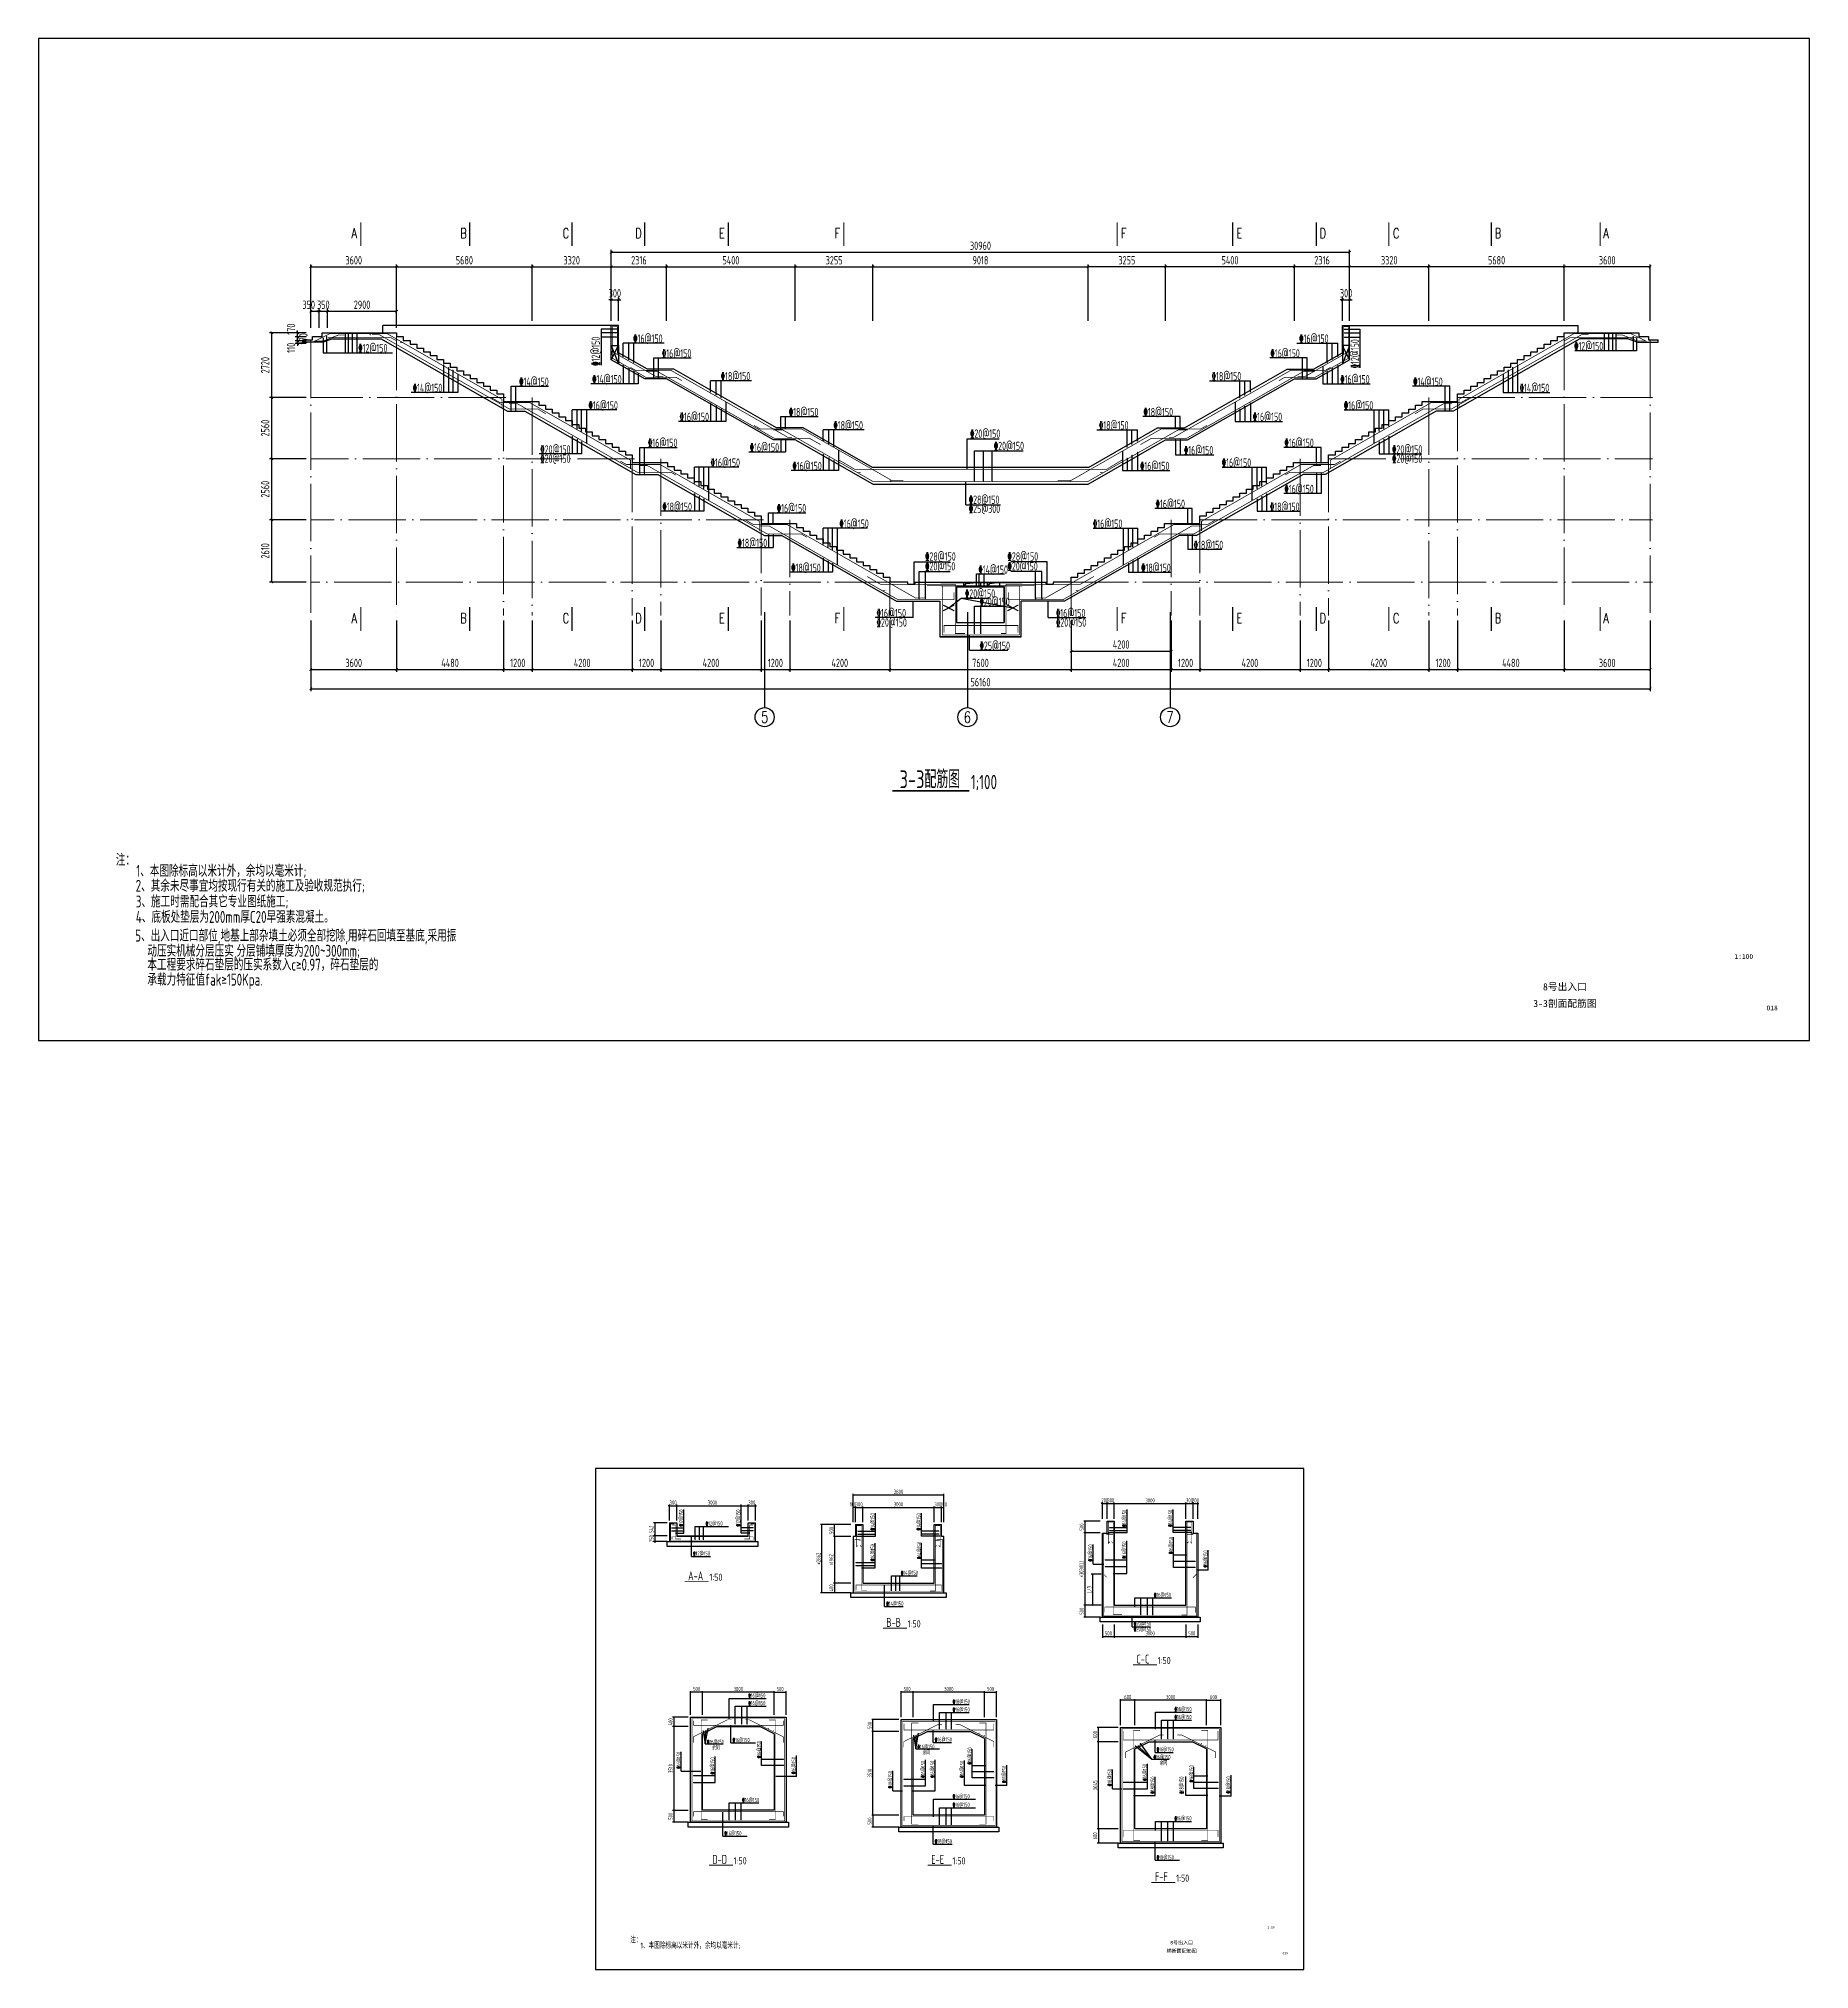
# Model space of a CAD drawing. Header units: millimetres. Extents: x -897614 to 191467, y -439928 to 101803.
# Drawn here: x 64597 to 138847, y -274551 to -193606 of the extents above; entities that cross this region are included whole.
import ezdxf
from ezdxf.enums import TextEntityAlignment as Align

# ---------------------------------------------------------------- set-up
doc = ezdxf.new("R2010")
doc.units = ezdxf.units.MM
doc.header["$LTSCALE"] = 1000
doc.linetypes.add('ACAD_ISO04W100', pattern=[30, 24, -3, 0, -3])
doc.linetypes.add('DASHED', pattern=[19.05, 12.7, -6.35])
for name, color, linetype in [('AXIS', 3, 'Continuous'), ('DC', 7, 'Continuous'), ('DIM_LEAD', 3, 'Continuous'), ('DIM_SYMB', 3, 'Continuous'), ('JG_TEXT', 7, 'Continuous'), ('JGKX', 7, 'Continuous'), ('KD', 7, 'Continuous'), ('PUB_TEXT', 7, 'Continuous'), ('REIN', 1, 'Continuous'), ('TEXT(水平)', 7, 'Continuous'), ('图框', 3, 'Continuous')]:
    doc.layers.add(name, color=color, linetype=linetype)
for name, color, linetype, lineweight in [('AXIS_TEXT', 7, 'Continuous', 18), ('Beam', 4, 'DASHED', 25), ('DOTE', 8, 'ACAD_ISO04W100', 9), ('WALL', 6, 'Continuous', 30)]:
    doc.layers.add(name, color=color, linetype=linetype, lineweight=lineweight)
doc.layers.add('DY', color=1, linetype='Continuous', plot=False)
doc.styles.add('_TCH_AXIS', font='COMPLEX', dxfattribs={"bigfont": 'GBCBIG'})
doc.styles.add('_TCH_LABEL', font='COMPLEX', dxfattribs={"bigfont": 'GBCBIG'})
doc.styles.add('TK-HZ-HT', font='', dxfattribs={"width": 0.8})
doc.styles.add('TK-HZ-ST', font='', dxfattribs={"width": 0.8})
doc.styles.add('TSSD', font='tssdeng.shx', dxfattribs={"width": 0.7, "bigfont": 'tssdchn.shx'})
doc.styles.add('TSSD_Rein', font='tssdeng.shx', dxfattribs={"width": 0.75, "bigfont": 'hztxt.shx'})
doc.styles.get('TK-HZ-HT').set_extended_font_data('SimSun')
doc.styles.get('TK-HZ-ST').set_extended_font_data('SimSun')
doc.dimstyles.new('TSD', dxfattribs={"dimtxt": 350, "dimasz": 100, "dimexe": 100, "dimexo": 200, "dimgap": 100, "dimtad": 1, "dimdec": 0, "dimzin": 0, "dimdsep": 46, "dimtxsty": 'TSSD', "dimblk": 'ARCHTICK', "dimcen": 0.09, "dimclrt": 7, "dimazin": 2, "dimtfac": 1, "dimtdec": 0, "dimtix": 1, "dimtmove": 2, "dimatfit": 3, "dimfxl": 0, "dimtolj": 1, "dimtzin": 0, "dimarcsym": 0})

msp = doc.modelspace()

# ---------------------------------------------------------------- texts
at = {"layer": 'AXIS_TEXT', "style": '_TCH_AXIS'}
for s, p, p2 in [('5', (94884.9015, -222287.65367), (95195.53361, -222287.65367)), ('6', (103384.9015, -222287.65367), (103695.53361, -222287.65367)), ('7', (111884.9015, -222287.65367), (112195.53361, -222287.65367))]:
    msp.add_text(s, height=465.94816, dxfattribs=at).set_placement(p, p2, align=Align.FIT)
at = {"layer": 'DIM_SYMB', "style": '_TCH_LABEL', "width": 0.705882}
for s, p in [('A', (77717.51552, -201978.41493, 0)), ('B', (82282.15933, -201978.41493, 0)), ('C', (86574.97029, -201978.41493, 0)), ('D', (89621.11561, -201978.41493, 0)), ('E', (93128.6244, -201978.41493, 0)), ('F', (97968.48132, -201978.41493, 0)), ('F', (109983.25873, -201978.41493, 0)), ('E', (114823.11565, -201978.41493, 0)), ('D', (118316.33872, -201978.41493, 0)), ('C', (121391.05547, -201978.41493, 0)), ('B', (125655.295, -201978.41493, 0)), ('A', (130205.6531, -201978.41493, 0)), ('A', (77717.51552, -218116.07445, 0)), ('B', (82282.15933, -218116.07445, 0)), ('C', (86574.97029, -218116.07445, 0)), ('D', (89621.11561, -218116.07445, 0)), ('E', (93128.6244, -218116.07445, 0)), ('F', (97968.48132, -218116.07445, 0)), ('F', (109983.25873, -218116.07445, 0)), ('E', (114823.11565, -218116.07445, 0)), ('D', (118316.33872, -218116.07445, 0)), ('C', (121391.05547, -218116.07445, 0)), ('B', (125655.295, -218116.07445, 0)), ('A', (130205.6531, -218116.07445, 0))]:
    msp.add_text(s, height=425, dxfattribs=at).set_placement(p)
at = {"layer": 'JG_TEXT', "style": 'TSSD'}
for s, height, width, p in [('%%13212@150', 350, 0.6, (78002.69675, -206757.73022, 0)), ('%%13216@150', 350, 0.6, (89530.21148, -206356.97232, 0)), ('%%13216@150', 350, 0.6, (117455.38846, -206356.97232, 0)), ('%%13212@150', 350, 0.6, (128982.90319, -206673.23629, 0)), ('%%13216@150', 350, 0.6, (90736.45028, -206975.43809, 0)), ('%%13216@150', 350, 0.6, (116249.14966, -206975.43809, 0)), ('%%13214@150', 350, 0.6, (80285.34506, -208425.13091, 0)), ('%%13214@150', 350, 0.6, (84750.28369, -208165.43809, 0)), ('%%13214@150', 350, 0.6, (87808.48332, -208060.87543, 0)), ('%%13218@150', 350, 0.6, (93199.00132, -207932.3818, 0)), ('%%13218@150', 350, 0.6, (113786.59862, -207932.3818, 0)), ('%%13216@150', 350, 0.6, (119177.11661, -208060.87543, 0)), ('%%13214@150', 350, 0.6, (122235.31625, -208165.43809, 0)), ('%%13214@150', 350, 0.6, (126700.25487, -208425.13091, 0)), ('%%13216@150', 350, 0.6, (87656.47375, -209155.89484, 0)), ('%%13216@150', 350, 0.6, (119329.12618, -209155.89484, 0)), ('%%13216@150', 350, 0.6, (91477.27316, -209636.28491, 0)), ('%%13218@150', 350, 0.6, (96057.4579, -209435.43809, 0)), ('%%13218@150', 350, 0.6, (97925.55776, -209992.3818, 0)), ('%%13218@150', 350, 0.6, (109060.04218, -209992.3818, 0)), ('%%13218@150', 350, 0.6, (110928.14204, -209435.43809, 0)), ('%%13216@150', 350, 0.6, (115508.32678, -209636.28491, 0)), ('%%13216@150', 350, 0.6, (90150.28369, -210725.43809, 0)), ('%%13220@150', 350, 0.6, (103654.77581, -210339.86789, 0)), ('%%13220@150', 350, 0.6, (104650.77693, -210856.44125, 0)), ('%%13216@150', 350, 0.6, (116835.31625, -210725.43809, 0)), ('%%13220@150', 350, 0.6, (85634.9205, -211004.83112, 0)), ('%%13220@150', 350, 0.6, (85634.9205, -211389.36432, 0)), ('%%13216@150', 350, 0.6, (92776.47375, -211555.89484, 0)), ('%%13216@150', 350, 0.6, (94415.50321, -210918.14964, 0)), ('%%13216@150', 350, 0.6, (112622.23059, -211035.90924, 0)), ('%%13216@150', 350, 0.6, (114209.12618, -211555.89484, 0)), ('%%13220@150', 350, 0.6, (121350.67944, -211004.83112, 0)), ('%%13220@150', 350, 0.6, (121350.67944, -211389.36432, 0)), ('%%13216@150', 350, 0.6, (96203.8296, -211696.28491, 0)), ('%%13216@150', 350, 0.6, (110781.77034, -211696.28491, 0)), ('%%13228@150', 350, 0.6, (103601.08198, -213110.69456, 0)), ('%%13216@150', 350, 0.6, (111435.31625, -213285.43809, 0)), ('%%13216@150', 350, 0.6, (116835.31625, -212661.59131, 0)), ('%%13218@150', 350, 0.6, (90754.9205, -213404.83112, 0)), ('%%13216@150', 350, 0.6, (95550.28369, -213468.36426, 0)), ('%%13225@300', 350, 0.6, (103601.08198, -213493.34256, 0)), ('%%13218@150', 350, 0.6, (116230.67944, -213404.83112, 0)), ('%%13216@150', 350, 0.6, (98176.47375, -214115.89484, 0)), ('%%13216@150', 350, 0.6, (108809.12618, -214115.89484, 0)), ('%%13218@150', 350, 0.6, (93908.329, -214922.2268, 0)), ('%%13228@150', 350, 0.6, (101769.64459, -215490.84783, 0)), ('%%13228@150', 350, 0.6, (105226.36287, -215490.84783, 0)), ('%%13218@150', 350, 0.6, (113030.39955, -215007.50433, 0)), ('%%13218@150', 350, 0.6, (96154.9205, -215964.83112, 0)), ('%%13220@150', 350, 0.6, (101769.64459, -215904.02477, 0)), ('%%13214@150', 350, 0.6, (104004.90128, -216039.76917, 0)), ('%%13220@150', 350, 0.6, (105226.36287, -215904.02477, 0)), ('%%13218@150', 350, 0.6, (110830.67944, -215964.83112, 0)), ('%%13220@150', 350, 0.6, (103440.18626, -217044.77643, 0)), ('%%13216@150', 350, 0.6, (99737.7756, -217865.30622, 0)), ('%%13220@150', 350, 0.6, (104052.95907, -217390.56206, 0)), ('%%13216@150', 350, 0.6, (107258.23185, -217865.30622, 0)), ('%%13220@150', 350, 0.6, (99737.7756, -218259.36831, 0)), ('%%13220@150', 350, 0.6, (107258.23185, -218259.36831, 0)), ('%%13225@150', 350, 0.6, (104052.95907, -219232.98361, 0)), ('%%13212@150', 175, 0.7, (92567.56307, -255942.39104, 0)), ('%%13212@150', 175, 0.7, (92041.48903, -257203.057, 0)), ('%%13214@150', 175, 0.7, (100754.09351, -258011.61093, 0)), ('%%13216@150', 175, 0.7, (111363.07473, -258937.80202, 0)), ('%%13214@150', 175, 0.7, (100140.76852, -259301.03578, 0)), ('%%13220@150', 175, 0.7, (110515.2938, -260147.67594, 0)), ('%%13220@150', 175, 0.7, (110515.2938, -260376.31658, 0)), ('%%13216@150', 175, 0.7, (94355.41022, -263154.56303, 0)), ('%%13216@150', 175, 0.7, (94355.41022, -263474.38352, 0)), ('%%13218@150', 175, 0.7, (102923.84373, -263410.832, 0)), ('%%13216@150', 175, 0.7, (102923.84373, -263745.13249, 0)), ('%%13218@150', 175, 0.7, (112224.26414, -263724.62123, 0)), ('%%13216@150', 175, 0.7, (112224.26414, -264058.92172, 0)), ('%%13216@150', 175, 0.7, (92619.61495, -265100.08721, 0)), ('余同', 175, 0.7, (92833.36827, -265351.12253, 0)), ('%%13216@150', 175, 0.7, (93696.67169, -265020.81323, 0)), ('%%13216@150', 175, 0.7, (101445.2541, -265300.28257, 0)), ('余同', 175, 0.7, (101659.00741, -265551.31789, 0)), ('%%13216@150', 175, 0.7, (102177.7765, -265000.58283, 0)), ('%%13216@150', 175, 0.7, (111478.19692, -265414.37206, 0)), ('%%13216@150', 175, 0.7, (111343.84964, -265737.60362, 0)), ('余同', 175, 0.7, (111603.87521, -265988.63895, 0)), ('%%13216@150', 175, 0.7, (94098.20458, -267534.34575, 0)), ('%%13216@150', 175, 0.7, (102923.84373, -267383.45439, 0)), ('%%13216@150', 175, 0.7, (102923.84373, -267734.54111, 0)), ('%%13216@150', 175, 0.7, (93352.13736, -268930.81323, 0)), ('%%13216@150', 175, 0.7, (112224.26414, -268306.86216, 0)), ('%%13218@150', 175, 0.7, (102177.7765, -269266.1842, 0)), ('\x8418@150', 175, 0.7, (111478.19692, -269938.50526, 0))]:
    msp.add_text(s, height=height, dxfattribs=dict(at, width=width)).set_placement(p)
for s, height, width, p in [('%%13212@150', 350, 0.6, (88130.97956, -207322.89514, 0)), ('%%13212@150', 350, 0.6, (119962.87101, -207427.01931, 0)), ('%%13212@150', 175, 0.7, (91629.25113, -255983.08594, 0)), ('%%13212@150', 175, 0.7, (94017.34859, -255983.08594, 0)), ('%%13214@150', 175, 0.7, (99653.69139, -256147.23275, 0)), ('%%13214@150', 175, 0.7, (101588.02649, -256147.23275, 0)), ('%%13214@150', 175, 0.7, (110205.78641, -255997.85298, 0)), ('%%13214@150', 175, 0.7, (112140.12151, -255997.85298, 0)), ('%%13216@150', 175, 0.7, (112165.29872, -257138.23973, 0)), ('%%13214@150', 175, 0.7, (99653.69139, -257435.4142, 0)), ('%%13214@150', 175, 0.7, (101613.2037, -257345.83018, 0)), ('%%13216@150', 175, 0.7, (108786.67624, -257450.62747, 0)), ('%%13216@150', 175, 0.7, (110205.78641, -257330.01758, 0)), ('%%13216@150', 175, 0.7, (113611.56474, -257704.20415, 0)), ('%%13216@150', 175, 0.7, (94900.42857, -265696.48514, 0)), ('%%13216@150', 175, 0.7, (103726.06772, -265963.10323, 0)), ('%%13216@150', 175, 0.7, (91521.80609, -266139.0229, 0)), ('%%13216@150', 175, 0.7, (92940.91626, -266376.88686, 0)), ('%%13216@150', 175, 0.7, (96346.69459, -266362.90922, 0)), ('%%13216@150', 175, 0.7, (101766.5554, -266518.83807, 0)), ('%%13216@150', 175, 0.7, (102165.20814, -266518.83807, 0)), ('%%13216@150', 175, 0.7, (103403.31966, -266518.83807, 0)), ('%%13218@150', 175, 0.7, (105172.33374, -266736.98388, 0)), ('\x8418@150', 175, 0.7, (109598.02926, -266872.3957, 0)), ('%%13216@150', 175, 0.7, (111066.97582, -266645.91801, 0)), ('%%13216@150', 175, 0.7, (113026.48813, -266709.62061, 0)), ('%%13218@150', 175, 0.7, (100397.60884, -266960.07464, 0)), ('%%13218@150', 175, 0.7, (111396.72921, -267187.53492, 0)), ('%%13218@150', 175, 0.7, (112607.9346, -267187.53492, 0)), ('\x8418@150', 175, 0.7, (114572.75415, -267179.56954, 0))]:
    msp.add_text(s, height=height, rotation=90, dxfattribs=dict(at, width=width)).set_placement(p)
at = {"layer": 'PUB_TEXT', "style": 'TSSD', "width": 0.7}
for s, height, p in [('3-3配筋图', 750, (100696.18379, -225030.08119)), ('1;100', 600, (103685.82048, -225073.55122)), ('A-A', 375, (91832.34278, -258239.00022)), ('1:50', 300, (92725.50456, -258260.73524)), ('B-B', 375, (100144.37227, -260190.22018)), ('1:50', 300, (101037.53406, -260211.95519)), ('C-C', 375, (110628.0557, -261730.23802)), ('1:50', 300, (111521.21748, -261751.97303)), ('D-D', 375, (92848.89663, -270125.11453)), ('1:50', 300, (93742.05841, -270146.84955)), ('E-E', 375, (102025.42271, -270128.38795)), ('1:50', 300, (102918.58449, -270150.12297)), ('F-F', 375, (111404.15278, -270854.44091)), ('1:50', 300, (112297.31457, -270876.17593))]:
    msp.add_text(s, height=height, rotation=359.9999991462, dxfattribs=at).set_placement(p)
at = {"layer": 'TEXT(水平)', "style": 'TSSD_Rein', "width": 0.7}
for s, height, p in [('注：', 500, (67834.37923, -228284.35535, 0)), ('1、本图除标高以米计外，余均以毫米计;', 500, (68691.0219, -228745.65518, 0)), ('2、其余未尽事宜均按现行有关的施工及验收规范执行;    ', 500, (68667.74255, -229371.60951, 0)), ('3、施工时需配合其它专业图纸施工;    ', 500, (68673.98465, -230031.75685, 0)), ('4、底板处垫层为200mm厚C20早强素混凝土。    ', 500, (68673.98465, -230678.4049, 0)), ('5、出入口近口部位,地基上部杂填土必须全部挖除,用碎石回填至基底,采用振   ', 500, (68647.65369, -231461.90942)), ('本工程要求碎石垫层的压实系数入c≥0.97，碎石垫层的  ', 500, (69158.8708, -232678.28409)), ('动压实机械分层压实,分层铺填厚度为200~300mm; ', 500, (69158.8708, -232099.11086)), ('承载力特征值fak≥150Kpa.', 500, (69158.8708, -233307.39791)), ('注：', 250, (89406.36927, -273448.96428)), ('1、本图除标高以米计外，余均以毫米计;', 250, (89834.69061, -273679.6142))]:
    msp.add_text(s, height=height, dxfattribs=at).set_placement(p)
at = {"layer": '图框', "color": 7}
for s, height, style, p in [('1:100', 200, 'TK-HZ-ST', (136097.28979, -232085.55027, 0)), ('3-3剖面配筋图', 300, 'TK-HZ-HT', (128597.28979, -234055.55027, 0)), ('8号出入口', 300, 'TK-HZ-HT', (128597.28979, -233355.55027, 0)), ('1:50', 100, 'TK-HZ-ST', (116275.78828, -272791.03329)), ('8号出入口', 150, 'TK-HZ-HT', (112525.78828, -273426.03329)), ('横断面配筋图', 150, 'TK-HZ-HT', (112525.78828, -273776.03329))]:
    msp.add_text(s, height=height, dxfattribs=dict(at, style=style)).set_placement(p, align=Align.MIDDLE_CENTER)
at = {"layer": '图框', "color": 7, "style": 'TK-HZ-ST'}
for s, height, p in [('018 ', 200, (137053.64505, -234342.44027, 0)), ('019 ', 100, (116753.96592, -273919.47829))]:
    msp.add_text(s, height=height, dxfattribs=at).set_placement(p)

# ---------------------------------------------------------------- blocks, each defined once
blk = doc.blocks.new('_ArchTick')
at = {"color": 0, "linetype": 'ByBlock', "const_width": 0.4}
blk.add_lwpolyline([(-0.5, -0.5), (0.5, 0.5)], dxfattribs=at)
blk = doc.blocks.new('*D217')
at = {"layer": 'Defpoints', "color": 0, "transparency": 16777216}
for p in [(76010, -217796), (79610, -217796), (79610, -220054)]:
    blk.add_point(p, dxfattribs=at)
at = {"layer": 'DIM_LEAD', "color": 0, "lineweight": -2, "transparency": 16777216}
for p, q in [((76010, -217996), (76010, -220154)), ((79610, -217996), (79610, -220154)), ((76010, -220054), (79610, -220054))]:
    blk.add_line(p, q, dxfattribs=at)
at = {"layer": 'DIM_LEAD', "color": 0, "lineweight": -2, "transparency": 16777216, "xscale": 100, "yscale": 100, "zscale": 100, "rotation": 180}
blk.add_blockref('_ArchTick', (76010, -220054), dxfattribs=at)
at = {"layer": 'DIM_LEAD', "color": 0, "lineweight": -2, "transparency": 16777216, "xscale": 100, "yscale": 100, "zscale": 100}
blk.add_blockref('_ArchTick', (79610, -220054), dxfattribs=at)
at = {"layer": 'DIM_LEAD', "color": 7, "transparency": 16777216, "insert": (77810, -219779), "char_height": 350, "attachment_point": 5, "style": 'TSSD'}
blk.add_mtext('\\A1;3600', dxfattribs=at)
blk = doc.blocks.new('*D218')
at = {"layer": 'Defpoints', "color": 0, "transparency": 16777216}
for p in [(79610, -217796), (84090, -217796), (84090, -220054)]:
    blk.add_point(p, dxfattribs=at)
at = {"layer": 'DIM_LEAD', "color": 0, "lineweight": -2, "transparency": 16777216}
for p, q in [((79610, -217996), (79610, -220154)), ((84090, -217996), (84090, -220154)), ((79610, -220054), (84090, -220054))]:
    blk.add_line(p, q, dxfattribs=at)
at = {"layer": 'DIM_LEAD', "color": 0, "lineweight": -2, "transparency": 16777216, "xscale": 100, "yscale": 100, "zscale": 100, "rotation": 180}
blk.add_blockref('_ArchTick', (79610, -220054), dxfattribs=at)
at = {"layer": 'DIM_LEAD', "color": 0, "lineweight": -2, "transparency": 16777216, "xscale": 100, "yscale": 100, "zscale": 100}
blk.add_blockref('_ArchTick', (84090, -220054), dxfattribs=at)
at = {"layer": 'DIM_LEAD', "color": 7, "transparency": 16777216, "insert": (81850, -219779), "char_height": 350, "attachment_point": 5, "style": 'TSSD'}
blk.add_mtext('\\A1;4480', dxfattribs=at)
blk = doc.blocks.new('*D219')
at = {"layer": 'Defpoints', "color": 0, "transparency": 16777216}
for p in [(84090, -217796), (85290, -217796), (85290, -220054)]:
    blk.add_point(p, dxfattribs=at)
at = {"layer": 'DIM_LEAD', "color": 0, "lineweight": -2, "transparency": 16777216}
for p, q in [((84090, -217996), (84090, -220154)), ((85290, -217996), (85290, -220154)), ((84090, -220054), (85290, -220054))]:
    blk.add_line(p, q, dxfattribs=at)
at = {"layer": 'DIM_LEAD', "color": 0, "lineweight": -2, "transparency": 16777216, "xscale": 100, "yscale": 100, "zscale": 100, "rotation": 180}
blk.add_blockref('_ArchTick', (84090, -220054), dxfattribs=at)
at = {"layer": 'DIM_LEAD', "color": 0, "lineweight": -2, "transparency": 16777216, "xscale": 100, "yscale": 100, "zscale": 100}
blk.add_blockref('_ArchTick', (85290, -220054), dxfattribs=at)
at = {"layer": 'DIM_LEAD', "color": 7, "transparency": 16777216, "insert": (84690, -219779), "char_height": 350, "attachment_point": 5, "style": 'TSSD'}
blk.add_mtext('\\A1;1200', dxfattribs=at)
blk = doc.blocks.new('*D220')
at = {"layer": 'Defpoints', "color": 0, "transparency": 16777216}
for p in [(85290, -217796), (89490, -217796), (89490, -220054)]:
    blk.add_point(p, dxfattribs=at)
at = {"layer": 'DIM_LEAD', "color": 0, "lineweight": -2, "transparency": 16777216}
for p, q in [((85290, -217996), (85290, -220154)), ((89490, -217996), (89490, -220154)), ((85290, -220054), (89490, -220054))]:
    blk.add_line(p, q, dxfattribs=at)
at = {"layer": 'DIM_LEAD', "color": 0, "lineweight": -2, "transparency": 16777216, "xscale": 100, "yscale": 100, "zscale": 100, "rotation": 180}
blk.add_blockref('_ArchTick', (85290, -220054), dxfattribs=at)
at = {"layer": 'DIM_LEAD', "color": 0, "lineweight": -2, "transparency": 16777216, "xscale": 100, "yscale": 100, "zscale": 100}
blk.add_blockref('_ArchTick', (89490, -220054), dxfattribs=at)
at = {"layer": 'DIM_LEAD', "color": 7, "transparency": 16777216, "insert": (87390, -219779), "char_height": 350, "attachment_point": 5, "style": 'TSSD'}
blk.add_mtext('\\A1;4200', dxfattribs=at)
blk = doc.blocks.new('*D221')
at = {"layer": 'Defpoints', "color": 0, "transparency": 16777216}
for p in [(89490, -217796), (90690, -217796), (90690, -220054)]:
    blk.add_point(p, dxfattribs=at)
at = {"layer": 'DIM_LEAD', "color": 0, "lineweight": -2, "transparency": 16777216}
for p, q in [((89490, -217996), (89490, -220154)), ((90690, -217996), (90690, -220154)), ((89490, -220054), (90690, -220054))]:
    blk.add_line(p, q, dxfattribs=at)
at = {"layer": 'DIM_LEAD', "color": 0, "lineweight": -2, "transparency": 16777216, "xscale": 100, "yscale": 100, "zscale": 100, "rotation": 180}
blk.add_blockref('_ArchTick', (89490, -220054), dxfattribs=at)
at = {"layer": 'DIM_LEAD', "color": 0, "lineweight": -2, "transparency": 16777216, "xscale": 100, "yscale": 100, "zscale": 100}
blk.add_blockref('_ArchTick', (90690, -220054), dxfattribs=at)
at = {"layer": 'DIM_LEAD', "color": 7, "transparency": 16777216, "insert": (90090, -219779), "char_height": 350, "attachment_point": 5, "style": 'TSSD'}
blk.add_mtext('\\A1;1200', dxfattribs=at)
blk = doc.blocks.new('*D222')
at = {"layer": 'Defpoints', "color": 0, "transparency": 16777216}
for p in [(90690, -217796), (94890, -217796), (94890, -220054)]:
    blk.add_point(p, dxfattribs=at)
at = {"layer": 'DIM_LEAD', "color": 0, "lineweight": -2, "transparency": 16777216}
for p, q in [((90690, -217996), (90690, -220154)), ((94890, -217996), (94890, -220154)), ((90690, -220054), (94890, -220054))]:
    blk.add_line(p, q, dxfattribs=at)
at = {"layer": 'DIM_LEAD', "color": 0, "lineweight": -2, "transparency": 16777216, "xscale": 100, "yscale": 100, "zscale": 100, "rotation": 180}
blk.add_blockref('_ArchTick', (90690, -220054), dxfattribs=at)
at = {"layer": 'DIM_LEAD', "color": 0, "lineweight": -2, "transparency": 16777216, "xscale": 100, "yscale": 100, "zscale": 100}
blk.add_blockref('_ArchTick', (94890, -220054), dxfattribs=at)
at = {"layer": 'DIM_LEAD', "color": 7, "transparency": 16777216, "insert": (92790, -219779), "char_height": 350, "attachment_point": 5, "style": 'TSSD'}
blk.add_mtext('\\A1;4200', dxfattribs=at)
blk = doc.blocks.new('*D223')
at = {"layer": 'Defpoints', "color": 0, "transparency": 16777216}
for p in [(94890, -217796), (96090, -217796), (96090, -220054)]:
    blk.add_point(p, dxfattribs=at)
at = {"layer": 'DIM_LEAD', "color": 0, "lineweight": -2, "transparency": 16777216}
for p, q in [((94890, -217996), (94890, -220154)), ((96090, -217996), (96090, -220154)), ((94890, -220054), (96090, -220054))]:
    blk.add_line(p, q, dxfattribs=at)
at = {"layer": 'DIM_LEAD', "color": 0, "lineweight": -2, "transparency": 16777216, "xscale": 100, "yscale": 100, "zscale": 100, "rotation": 180}
blk.add_blockref('_ArchTick', (94890, -220054), dxfattribs=at)
at = {"layer": 'DIM_LEAD', "color": 0, "lineweight": -2, "transparency": 16777216, "xscale": 100, "yscale": 100, "zscale": 100}
blk.add_blockref('_ArchTick', (96090, -220054), dxfattribs=at)
at = {"layer": 'DIM_LEAD', "color": 7, "transparency": 16777216, "insert": (95490, -219779), "char_height": 350, "attachment_point": 5, "style": 'TSSD'}
blk.add_mtext('\\A1;1200', dxfattribs=at)
blk = doc.blocks.new('*D224')
at = {"layer": 'Defpoints', "color": 0, "transparency": 16777216}
for p in [(96090, -217796), (100290, -217796), (100290, -220054)]:
    blk.add_point(p, dxfattribs=at)
at = {"layer": 'DIM_LEAD', "color": 0, "lineweight": -2, "transparency": 16777216}
for p, q in [((96090, -217996), (96090, -220154)), ((100290, -217996), (100290, -220154)), ((96090, -220054), (100290, -220054))]:
    blk.add_line(p, q, dxfattribs=at)
at = {"layer": 'DIM_LEAD', "color": 0, "lineweight": -2, "transparency": 16777216, "xscale": 100, "yscale": 100, "zscale": 100, "rotation": 180}
blk.add_blockref('_ArchTick', (96090, -220054), dxfattribs=at)
at = {"layer": 'DIM_LEAD', "color": 0, "lineweight": -2, "transparency": 16777216, "xscale": 100, "yscale": 100, "zscale": 100}
blk.add_blockref('_ArchTick', (100290, -220054), dxfattribs=at)
at = {"layer": 'DIM_LEAD', "color": 7, "transparency": 16777216, "insert": (98190, -219779), "char_height": 350, "attachment_point": 5, "style": 'TSSD'}
blk.add_mtext('\\A1;4200', dxfattribs=at)
blk = doc.blocks.new('*D225')
at = {"layer": 'Defpoints', "color": 0, "transparency": 16777216}
for p in [(100290, -217796), (107890, -217796), (107890, -220054)]:
    blk.add_point(p, dxfattribs=at)
at = {"layer": 'DIM_LEAD', "color": 0, "lineweight": -2, "transparency": 16777216}
for p, q in [((100290, -217996), (100290, -220154)), ((107890, -217996), (107890, -220154)), ((100290, -220054), (107890, -220054))]:
    blk.add_line(p, q, dxfattribs=at)
at = {"layer": 'DIM_LEAD', "color": 0, "lineweight": -2, "transparency": 16777216, "xscale": 100, "yscale": 100, "zscale": 100, "rotation": 180}
blk.add_blockref('_ArchTick', (100290, -220054), dxfattribs=at)
at = {"layer": 'DIM_LEAD', "color": 0, "lineweight": -2, "transparency": 16777216, "xscale": 100, "yscale": 100, "zscale": 100}
blk.add_blockref('_ArchTick', (107890, -220054), dxfattribs=at)
at = {"layer": 'DIM_LEAD', "color": 7, "transparency": 16777216, "insert": (104090, -219779), "char_height": 350, "attachment_point": 5, "style": 'TSSD'}
blk.add_mtext('\\A1;7600', dxfattribs=at)
blk = doc.blocks.new('*D226')
at = {"layer": 'Defpoints', "color": 0, "transparency": 16777216}
for p in [(112090, -217796), (113290, -217796), (113290, -220054)]:
    blk.add_point(p, dxfattribs=at)
at = {"layer": 'DIM_LEAD', "color": 0, "lineweight": -2, "transparency": 16777216}
for p, q in [((112090, -217996), (112090, -220154)), ((113290, -217996), (113290, -220154)), ((112090, -220054), (113290, -220054))]:
    blk.add_line(p, q, dxfattribs=at)
at = {"layer": 'DIM_LEAD', "color": 0, "lineweight": -2, "transparency": 16777216, "xscale": 100, "yscale": 100, "zscale": 100, "rotation": 180}
blk.add_blockref('_ArchTick', (112090, -220054), dxfattribs=at)
at = {"layer": 'DIM_LEAD', "color": 0, "lineweight": -2, "transparency": 16777216, "xscale": 100, "yscale": 100, "zscale": 100}
blk.add_blockref('_ArchTick', (113290, -220054), dxfattribs=at)
at = {"layer": 'DIM_LEAD', "color": 7, "transparency": 16777216, "insert": (112690, -219779), "char_height": 350, "attachment_point": 5, "style": 'TSSD'}
blk.add_mtext('\\A1;1200', dxfattribs=at)
blk = doc.blocks.new('*D227')
at = {"layer": 'Defpoints', "color": 0, "transparency": 16777216}
for p in [(113290, -217796), (117490, -217796), (117490, -220054)]:
    blk.add_point(p, dxfattribs=at)
at = {"layer": 'DIM_LEAD', "color": 0, "lineweight": -2, "transparency": 16777216}
for p, q in [((113290, -217996), (113290, -220154)), ((117490, -217996), (117490, -220154)), ((113290, -220054), (117490, -220054))]:
    blk.add_line(p, q, dxfattribs=at)
at = {"layer": 'DIM_LEAD', "color": 0, "lineweight": -2, "transparency": 16777216, "xscale": 100, "yscale": 100, "zscale": 100, "rotation": 180}
blk.add_blockref('_ArchTick', (113290, -220054), dxfattribs=at)
at = {"layer": 'DIM_LEAD', "color": 0, "lineweight": -2, "transparency": 16777216, "xscale": 100, "yscale": 100, "zscale": 100}
blk.add_blockref('_ArchTick', (117490, -220054), dxfattribs=at)
at = {"layer": 'DIM_LEAD', "color": 7, "transparency": 16777216, "insert": (115390, -219779), "char_height": 350, "attachment_point": 5, "style": 'TSSD'}
blk.add_mtext('\\A1;4200', dxfattribs=at)
blk = doc.blocks.new('*D228')
at = {"layer": 'Defpoints', "color": 0, "transparency": 16777216}
for p in [(117490, -217796), (118690, -217796), (118690, -220054)]:
    blk.add_point(p, dxfattribs=at)
at = {"layer": 'DIM_LEAD', "color": 0, "lineweight": -2, "transparency": 16777216}
for p, q in [((117490, -217996), (117490, -220154)), ((118690, -217996), (118690, -220154)), ((117490, -220054), (118690, -220054))]:
    blk.add_line(p, q, dxfattribs=at)
at = {"layer": 'DIM_LEAD', "color": 0, "lineweight": -2, "transparency": 16777216, "xscale": 100, "yscale": 100, "zscale": 100, "rotation": 180}
blk.add_blockref('_ArchTick', (117490, -220054), dxfattribs=at)
at = {"layer": 'DIM_LEAD', "color": 0, "lineweight": -2, "transparency": 16777216, "xscale": 100, "yscale": 100, "zscale": 100}
blk.add_blockref('_ArchTick', (118690, -220054), dxfattribs=at)
at = {"layer": 'DIM_LEAD', "color": 7, "transparency": 16777216, "insert": (118090, -219779), "char_height": 350, "attachment_point": 5, "style": 'TSSD'}
blk.add_mtext('\\A1;1200', dxfattribs=at)
blk = doc.blocks.new('*D229')
at = {"layer": 'Defpoints', "color": 0, "transparency": 16777216}
for p in [(118690, -217796), (122890, -217796), (122890, -220054)]:
    blk.add_point(p, dxfattribs=at)
at = {"layer": 'DIM_LEAD', "color": 0, "lineweight": -2, "transparency": 16777216}
for p, q in [((118690, -217996), (118690, -220154)), ((122890, -217996), (122890, -220154)), ((118690, -220054), (122890, -220054))]:
    blk.add_line(p, q, dxfattribs=at)
at = {"layer": 'DIM_LEAD', "color": 0, "lineweight": -2, "transparency": 16777216, "xscale": 100, "yscale": 100, "zscale": 100, "rotation": 180}
blk.add_blockref('_ArchTick', (118690, -220054), dxfattribs=at)
at = {"layer": 'DIM_LEAD', "color": 0, "lineweight": -2, "transparency": 16777216, "xscale": 100, "yscale": 100, "zscale": 100}
blk.add_blockref('_ArchTick', (122890, -220054), dxfattribs=at)
at = {"layer": 'DIM_LEAD', "color": 7, "transparency": 16777216, "insert": (120790, -219779), "char_height": 350, "attachment_point": 5, "style": 'TSSD'}
blk.add_mtext('\\A1;4200', dxfattribs=at)
blk = doc.blocks.new('*D230')
at = {"layer": 'Defpoints', "color": 0, "transparency": 16777216}
for p in [(122890, -217796), (124090, -217796), (124090, -220054)]:
    blk.add_point(p, dxfattribs=at)
at = {"layer": 'DIM_LEAD', "color": 0, "lineweight": -2, "transparency": 16777216}
for p, q in [((122890, -217996), (122890, -220154)), ((124090, -217996), (124090, -220154)), ((122890, -220054), (124090, -220054))]:
    blk.add_line(p, q, dxfattribs=at)
at = {"layer": 'DIM_LEAD', "color": 0, "lineweight": -2, "transparency": 16777216, "xscale": 100, "yscale": 100, "zscale": 100, "rotation": 180}
blk.add_blockref('_ArchTick', (122890, -220054), dxfattribs=at)
at = {"layer": 'DIM_LEAD', "color": 0, "lineweight": -2, "transparency": 16777216, "xscale": 100, "yscale": 100, "zscale": 100}
blk.add_blockref('_ArchTick', (124090, -220054), dxfattribs=at)
at = {"layer": 'DIM_LEAD', "color": 7, "transparency": 16777216, "insert": (123490, -219779), "char_height": 350, "attachment_point": 5, "style": 'TSSD'}
blk.add_mtext('\\A1;1200', dxfattribs=at)
blk = doc.blocks.new('*D231')
at = {"layer": 'Defpoints', "color": 0, "transparency": 16777216}
for p in [(124090, -217796), (128570, -217796), (128570, -220054)]:
    blk.add_point(p, dxfattribs=at)
at = {"layer": 'DIM_LEAD', "color": 0, "lineweight": -2, "transparency": 16777216}
for p, q in [((124090, -217996), (124090, -220154)), ((128570, -217996), (128570, -220154)), ((124090, -220054), (128570, -220054))]:
    blk.add_line(p, q, dxfattribs=at)
at = {"layer": 'DIM_LEAD', "color": 0, "lineweight": -2, "transparency": 16777216, "xscale": 100, "yscale": 100, "zscale": 100, "rotation": 180}
blk.add_blockref('_ArchTick', (124090, -220054), dxfattribs=at)
at = {"layer": 'DIM_LEAD', "color": 0, "lineweight": -2, "transparency": 16777216, "xscale": 100, "yscale": 100, "zscale": 100}
blk.add_blockref('_ArchTick', (128570, -220054), dxfattribs=at)
at = {"layer": 'DIM_LEAD', "color": 7, "transparency": 16777216, "insert": (126330, -219779), "char_height": 350, "attachment_point": 5, "style": 'TSSD'}
blk.add_mtext('\\A1;4480', dxfattribs=at)
blk = doc.blocks.new('*D232')
at = {"layer": 'Defpoints', "color": 0, "transparency": 16777216}
for p in [(128570, -217796), (132170, -217796), (132170, -220054)]:
    blk.add_point(p, dxfattribs=at)
at = {"layer": 'DIM_LEAD', "color": 0, "lineweight": -2, "transparency": 16777216}
for p, q in [((128570, -217996), (128570, -220154)), ((132170, -217996), (132170, -220154)), ((128570, -220054), (132170, -220054))]:
    blk.add_line(p, q, dxfattribs=at)
at = {"layer": 'DIM_LEAD', "color": 0, "lineweight": -2, "transparency": 16777216, "xscale": 100, "yscale": 100, "zscale": 100, "rotation": 180}
blk.add_blockref('_ArchTick', (128570, -220054), dxfattribs=at)
at = {"layer": 'DIM_LEAD', "color": 0, "lineweight": -2, "transparency": 16777216, "xscale": 100, "yscale": 100, "zscale": 100}
blk.add_blockref('_ArchTick', (132170, -220054), dxfattribs=at)
at = {"layer": 'DIM_LEAD', "color": 7, "transparency": 16777216, "insert": (130370, -219779), "char_height": 350, "attachment_point": 5, "style": 'TSSD'}
blk.add_mtext('\\A1;3600', dxfattribs=at)
blk = doc.blocks.new('*D233')
at = {"layer": 'Defpoints', "color": 0, "transparency": 16777216}
for p in [(76010, -217796), (132170, -217796), (132170, -220859)]:
    blk.add_point(p, dxfattribs=at)
at = {"layer": 'DIM_LEAD', "color": 0, "lineweight": -2, "transparency": 16777216}
for p, q in [((76010, -217996), (76010, -220959)), ((132170, -217996), (132170, -220959)), ((76010, -220859), (132170, -220859))]:
    blk.add_line(p, q, dxfattribs=at)
at = {"layer": 'DIM_LEAD', "color": 0, "lineweight": -2, "transparency": 16777216, "xscale": 100, "yscale": 100, "zscale": 100, "rotation": 180}
blk.add_blockref('_ArchTick', (76010, -220859), dxfattribs=at)
at = {"layer": 'DIM_LEAD', "color": 0, "lineweight": -2, "transparency": 16777216, "xscale": 100, "yscale": 100, "zscale": 100}
blk.add_blockref('_ArchTick', (132170, -220859), dxfattribs=at)
at = {"layer": 'DIM_LEAD', "color": 7, "transparency": 16777216, "insert": (104090, -220584), "char_height": 350, "attachment_point": 5, "style": 'TSSD'}
blk.add_mtext('\\A1;56160', dxfattribs=at)
blk = doc.blocks.new('*D234')
at = {"layer": 'Defpoints', "color": 0, "transparency": 16777216}
for p in [(74375, -213777), (76010, -213777), (76010, -216387)]:
    blk.add_point(p, dxfattribs=at)
at = {"layer": 'DIM_LEAD', "color": 0, "lineweight": -2, "transparency": 16777216}
for p, q in [((75810, -213777), (74275, -213777)), ((74375, -216387), (74375, -213777)), ((75810, -216387), (74275, -216387))]:
    blk.add_line(p, q, dxfattribs=at)
at = {"layer": 'DIM_LEAD', "color": 0, "lineweight": -2, "transparency": 16777216, "xscale": 100, "yscale": 100, "zscale": 100}
for p, rotation in [((74375, -213777), 90), ((74375, -216387), 270)]:
    blk.add_blockref('_ArchTick', p, dxfattribs=dict(at, rotation=rotation))
at = {"layer": 'DIM_LEAD', "color": 7, "transparency": 16777216, "insert": (74100, -215082), "char_height": 350, "attachment_point": 5, "rotation": 90, "style": 'TSSD'}
blk.add_mtext('\\A1;2610', dxfattribs=at)
blk = doc.blocks.new('*D235')
at = {"layer": 'Defpoints', "color": 0, "transparency": 16777216}
for p in [(74375, -211217), (76010, -211217), (76010, -213777)]:
    blk.add_point(p, dxfattribs=at)
at = {"layer": 'DIM_LEAD', "color": 0, "lineweight": -2, "transparency": 16777216}
for p, q in [((75810, -211217), (74275, -211217)), ((74375, -213777), (74375, -211217)), ((75810, -213777), (74275, -213777))]:
    blk.add_line(p, q, dxfattribs=at)
at = {"layer": 'DIM_LEAD', "color": 0, "lineweight": -2, "transparency": 16777216, "xscale": 100, "yscale": 100, "zscale": 100}
for p, rotation in [((74375, -211217), 90), ((74375, -213777), 270)]:
    blk.add_blockref('_ArchTick', p, dxfattribs=dict(at, rotation=rotation))
at = {"layer": 'DIM_LEAD', "color": 7, "transparency": 16777216, "insert": (74100, -212497), "char_height": 350, "attachment_point": 5, "rotation": 90, "style": 'TSSD'}
blk.add_mtext('\\A1;2560', dxfattribs=at)
blk = doc.blocks.new('*D236')
at = {"layer": 'Defpoints', "color": 0, "transparency": 16777216}
for p in [(74375, -208657), (76010, -208657), (76010, -211217)]:
    blk.add_point(p, dxfattribs=at)
at = {"layer": 'DIM_LEAD', "color": 0, "lineweight": -2, "transparency": 16777216}
for p, q in [((75810, -208657), (74275, -208657)), ((74375, -211217), (74375, -208657)), ((75810, -211217), (74275, -211217))]:
    blk.add_line(p, q, dxfattribs=at)
at = {"layer": 'DIM_LEAD', "color": 0, "lineweight": -2, "transparency": 16777216, "xscale": 100, "yscale": 100, "zscale": 100}
for p, rotation in [((74375, -208657), 90), ((74375, -211217), 270)]:
    blk.add_blockref('_ArchTick', p, dxfattribs=dict(at, rotation=rotation))
at = {"layer": 'DIM_LEAD', "color": 7, "transparency": 16777216, "insert": (74100, -209937), "char_height": 350, "attachment_point": 5, "rotation": 90, "style": 'TSSD'}
blk.add_mtext('\\A1;2560', dxfattribs=at)
blk = doc.blocks.new('*D237')
at = {"layer": 'Defpoints', "color": 0, "transparency": 16777216}
for p in [(74375, -205937), (76010, -205937), (76010, -208657)]:
    blk.add_point(p, dxfattribs=at)
at = {"layer": 'DIM_LEAD', "color": 0, "lineweight": -2, "transparency": 16777216}
for p, q in [((75810, -205937), (74275, -205937)), ((74375, -208657), (74375, -205937)), ((75810, -208657), (74275, -208657))]:
    blk.add_line(p, q, dxfattribs=at)
at = {"layer": 'DIM_LEAD', "color": 0, "lineweight": -2, "transparency": 16777216, "xscale": 100, "yscale": 100, "zscale": 100}
for p, rotation in [((74375, -205937), 90), ((74375, -208657), 270)]:
    blk.add_blockref('_ArchTick', p, dxfattribs=dict(at, rotation=rotation))
at = {"layer": 'DIM_LEAD', "color": 7, "transparency": 16777216, "insert": (74100, -207297), "char_height": 350, "attachment_point": 5, "rotation": 90, "style": 'TSSD'}
blk.add_mtext('\\A1;2720', dxfattribs=at)
blk = doc.blocks.new('*D238')
at = {"layer": 'Defpoints', "color": 0, "transparency": 16777216}
for p in [(107890, -217796), (112090, -217796), (112090, -219282)]:
    blk.add_point(p, dxfattribs=at)
at = {"layer": 'DIM_LEAD', "color": 0, "lineweight": -2, "transparency": 16777216}
for p, q in [((107890, -217996), (107890, -219382)), ((112090, -217996), (112090, -219382)), ((107890, -219282), (112090, -219282))]:
    blk.add_line(p, q, dxfattribs=at)
at = {"layer": 'DIM_LEAD', "color": 0, "lineweight": -2, "transparency": 16777216, "xscale": 100, "yscale": 100, "zscale": 100, "rotation": 180}
blk.add_blockref('_ArchTick', (107890, -219282), dxfattribs=at)
at = {"layer": 'DIM_LEAD', "color": 0, "lineweight": -2, "transparency": 16777216, "xscale": 100, "yscale": 100, "zscale": 100}
blk.add_blockref('_ArchTick', (112090, -219282), dxfattribs=at)
at = {"layer": 'DIM_LEAD', "color": 7, "transparency": 16777216, "insert": (109990, -219007), "char_height": 350, "attachment_point": 5, "style": 'TSSD'}
blk.add_mtext('\\A1;4200', dxfattribs=at)
blk = doc.blocks.new('*D239')
at = {"layer": 'Defpoints', "color": 0, "transparency": 16777216}
for p in [(107890, -217796), (112090, -217796), (112090, -220054)]:
    blk.add_point(p, dxfattribs=at)
at = {"layer": 'DIM_LEAD', "color": 0, "lineweight": -2, "transparency": 16777216}
for p, q in [((107890, -217996), (107890, -220154)), ((112090, -217996), (112090, -220154)), ((107890, -220054), (112090, -220054))]:
    blk.add_line(p, q, dxfattribs=at)
at = {"layer": 'DIM_LEAD', "color": 0, "lineweight": -2, "transparency": 16777216, "xscale": 100, "yscale": 100, "zscale": 100, "rotation": 180}
blk.add_blockref('_ArchTick', (107890, -220054), dxfattribs=at)
at = {"layer": 'DIM_LEAD', "color": 0, "lineweight": -2, "transparency": 16777216, "xscale": 100, "yscale": 100, "zscale": 100}
blk.add_blockref('_ArchTick', (112090, -220054), dxfattribs=at)
at = {"layer": 'DIM_LEAD', "color": 7, "transparency": 16777216, "insert": (109990, -219779), "char_height": 350, "attachment_point": 5, "style": 'TSSD'}
blk.add_mtext('\\A1;4200', dxfattribs=at)
blk = doc.blocks.new('*D240')
at = {"layer": 'Defpoints', "color": 0, "transparency": 16777216}
for p in [(88910, -204556), (88610, -205637), (88910, -205637)]:
    blk.add_point(p, dxfattribs=at)
at = {"layer": 'DIM_LEAD', "color": 0, "lineweight": -2, "transparency": 16777216}
for p, q in [((88610, -204556), (88510, -204556)), ((88610, -205437), (88610, -204456)), ((88610, -204556), (88910, -204556)), ((88910, -205437), (88910, -204456)), ((88910, -204556), (89010, -204556))]:
    blk.add_line(p, q, dxfattribs=at)
at = {"layer": 'DIM_LEAD', "color": 0, "lineweight": -2, "transparency": 16777216, "xscale": 100, "yscale": 100, "zscale": 100}
blk.add_blockref('_ArchTick', (88610, -204556), dxfattribs=at)
at = {"layer": 'DIM_LEAD', "color": 0, "lineweight": -2, "transparency": 16777216, "xscale": 100, "yscale": 100, "zscale": 100, "rotation": 180}
blk.add_blockref('_ArchTick', (88910, -204556), dxfattribs=at)
at = {"layer": 'DIM_LEAD', "color": 7, "transparency": 16777216, "insert": (88760, -204281), "char_height": 350, "attachment_point": 5, "style": 'TSSD'}
blk.add_mtext('\\A1;300', dxfattribs=at)
blk = doc.blocks.new('*D241')
at = {"layer": 'Defpoints', "color": 0, "transparency": 16777216}
for p in [(119570, -202563), (88610, -205637), (119570, -205637)]:
    blk.add_point(p, dxfattribs=at)
at = {"layer": 'DIM_LEAD', "color": 0, "lineweight": -2, "transparency": 16777216}
for p, q in [((88610, -205437), (88610, -202463)), ((88610, -202563), (119570, -202563)), ((119570, -205437), (119570, -202463))]:
    blk.add_line(p, q, dxfattribs=at)
at = {"layer": 'DIM_LEAD', "color": 0, "lineweight": -2, "transparency": 16777216, "xscale": 100, "yscale": 100, "zscale": 100, "rotation": 180}
blk.add_blockref('_ArchTick', (88610, -202563), dxfattribs=at)
at = {"layer": 'DIM_LEAD', "color": 0, "lineweight": -2, "transparency": 16777216, "xscale": 100, "yscale": 100, "zscale": 100}
blk.add_blockref('_ArchTick', (119570, -202563), dxfattribs=at)
at = {"layer": 'DIM_LEAD', "color": 7, "transparency": 16777216, "insert": (104090, -202288), "char_height": 350, "attachment_point": 5, "style": 'TSSD'}
blk.add_mtext('\\A1;30960', dxfattribs=at)
blk = doc.blocks.new('*D242')
at = {"layer": 'Defpoints', "color": 0, "transparency": 16777216}
for p in [(119570, -204556), (119270, -205637), (119570, -205637)]:
    blk.add_point(p, dxfattribs=at)
at = {"layer": 'DIM_LEAD', "color": 0, "lineweight": -2, "transparency": 16777216}
for p, q in [((119270, -204556), (119170, -204556)), ((119270, -205437), (119270, -204456)), ((119270, -204556), (119570, -204556)), ((119570, -205437), (119570, -204456)), ((119570, -204556), (119670, -204556))]:
    blk.add_line(p, q, dxfattribs=at)
at = {"layer": 'DIM_LEAD', "color": 0, "lineweight": -2, "transparency": 16777216, "xscale": 100, "yscale": 100, "zscale": 100}
blk.add_blockref('_ArchTick', (119270, -204556), dxfattribs=at)
at = {"layer": 'DIM_LEAD', "color": 0, "lineweight": -2, "transparency": 16777216, "xscale": 100, "yscale": 100, "zscale": 100, "rotation": 180}
blk.add_blockref('_ArchTick', (119570, -204556), dxfattribs=at)
at = {"layer": 'DIM_LEAD', "color": 7, "transparency": 16777216, "insert": (119420, -204281), "char_height": 350, "attachment_point": 5, "style": 'TSSD'}
blk.add_mtext('\\A1;300', dxfattribs=at)
blk = doc.blocks.new('*D243')
at = {"layer": 'Defpoints', "color": 0, "transparency": 16777216}
for p in [(76360, -205038), (76010, -205937), (76360, -205937)]:
    blk.add_point(p, dxfattribs=at)
at = {"layer": 'DIM_LEAD', "color": 0, "lineweight": -2, "transparency": 16777216}
for p, q in [((76010, -205737), (76010, -204938)), ((76010, -205038), (76360, -205038)), ((76360, -205737), (76360, -204938))]:
    blk.add_line(p, q, dxfattribs=at)
at = {"layer": 'DIM_LEAD', "color": 0, "lineweight": -2, "transparency": 16777216, "xscale": 100, "yscale": 100, "zscale": 100, "rotation": 180}
blk.add_blockref('_ArchTick', (76010, -205038), dxfattribs=at)
at = {"layer": 'DIM_LEAD', "color": 0, "lineweight": -2, "transparency": 16777216, "xscale": 100, "yscale": 100, "zscale": 100}
blk.add_blockref('_ArchTick', (76360, -205038), dxfattribs=at)
at = {"layer": 'DIM_LEAD', "color": 7, "transparency": 16777216, "insert": (75923, -204763), "char_height": 350, "attachment_point": 5, "style": 'TSSD'}
blk.add_mtext('\\A1;350', dxfattribs=at)
blk = doc.blocks.new('*D244')
at = {"layer": 'Defpoints', "color": 0, "transparency": 16777216}
for p in [(76710, -205038), (76360, -205937), (76710, -205937)]:
    blk.add_point(p, dxfattribs=at)
at = {"layer": 'DIM_LEAD', "color": 0, "lineweight": -2, "transparency": 16777216}
for p, q in [((76360, -205038), (76260, -205038)), ((76360, -205737), (76360, -204938)), ((76360, -205038), (76710, -205038)), ((76710, -205737), (76710, -204938)), ((76710, -205038), (76810, -205038))]:
    blk.add_line(p, q, dxfattribs=at)
at = {"layer": 'DIM_LEAD', "color": 0, "lineweight": -2, "transparency": 16777216, "xscale": 100, "yscale": 100, "zscale": 100}
blk.add_blockref('_ArchTick', (76360, -205038), dxfattribs=at)
at = {"layer": 'DIM_LEAD', "color": 0, "lineweight": -2, "transparency": 16777216, "xscale": 100, "yscale": 100, "zscale": 100, "rotation": 180}
blk.add_blockref('_ArchTick', (76710, -205038), dxfattribs=at)
at = {"layer": 'DIM_LEAD', "color": 7, "transparency": 16777216, "insert": (76535, -204763), "char_height": 350, "attachment_point": 5, "style": 'TSSD'}
blk.add_mtext('\\A1;350', dxfattribs=at)
blk = doc.blocks.new('*D245')
at = {"layer": 'Defpoints', "color": 0, "transparency": 16777216}
for p in [(79610, -205038), (76710, -205937), (79610, -205937)]:
    blk.add_point(p, dxfattribs=at)
at = {"layer": 'DIM_LEAD', "color": 0, "lineweight": -2, "transparency": 16777216}
for p, q in [((76710, -205737), (76710, -204938)), ((76710, -205038), (79610, -205038)), ((79610, -205737), (79610, -204938))]:
    blk.add_line(p, q, dxfattribs=at)
at = {"layer": 'DIM_LEAD', "color": 0, "lineweight": -2, "transparency": 16777216, "xscale": 100, "yscale": 100, "zscale": 100, "rotation": 180}
blk.add_blockref('_ArchTick', (76710, -205038), dxfattribs=at)
at = {"layer": 'DIM_LEAD', "color": 0, "lineweight": -2, "transparency": 16777216, "xscale": 100, "yscale": 100, "zscale": 100}
blk.add_blockref('_ArchTick', (79610, -205038), dxfattribs=at)
at = {"layer": 'DIM_LEAD', "color": 7, "transparency": 16777216, "insert": (78160, -204763), "char_height": 350, "attachment_point": 5, "style": 'TSSD'}
blk.add_mtext('\\A1;2900', dxfattribs=at)
blk = doc.blocks.new('*D246')
at = {"layer": 'Defpoints', "color": 0, "transparency": 16777216}
for p in [(75457, -206277), (76010, -206277), (76010, -206387)]:
    blk.add_point(p, dxfattribs=at)
at = {"layer": 'DIM_LEAD', "color": 0, "lineweight": -2, "transparency": 16777216}
for p, q in [((75810, -206277), (75357, -206277)), ((75810, -206387), (75357, -206387)), ((75457, -206277), (75457, -206177)), ((75457, -206387), (75457, -206277)), ((75457, -206387), (75457, -206487))]:
    blk.add_line(p, q, dxfattribs=at)
at = {"layer": 'DIM_LEAD', "color": 0, "lineweight": -2, "transparency": 16777216, "xscale": 100, "yscale": 100, "zscale": 100}
for p, rotation in [((75457, -206277), 270), ((75457, -206387), 90)]:
    blk.add_blockref('_ArchTick', p, dxfattribs=dict(at, rotation=rotation))
at = {"layer": 'DIM_LEAD', "color": 7, "transparency": 16777216, "insert": (75182, -206568), "char_height": 350, "attachment_point": 5, "rotation": 90, "style": 'TSSD'}
blk.add_mtext('\\A1;110', dxfattribs=at)
blk = doc.blocks.new('*D247')
at = {"layer": 'Defpoints', "color": 0, "transparency": 16777216}
for p in [(75457, -206107), (76010, -206107), (76010, -206277)]:
    blk.add_point(p, dxfattribs=at)
at = {"layer": 'DIM_LEAD', "color": 0, "lineweight": -2, "transparency": 16777216}
for p, q in [((75810, -206107), (75357, -206107)), ((75810, -206277), (75357, -206277)), ((75457, -206107), (75457, -206007)), ((75457, -206277), (75457, -206107)), ((75457, -206277), (75457, -206377))]:
    blk.add_line(p, q, dxfattribs=at)
at = {"layer": 'DIM_LEAD', "color": 0, "lineweight": -2, "transparency": 16777216, "xscale": 100, "yscale": 100, "zscale": 100}
for p, rotation in [((75457, -206107), 270), ((75457, -206277), 90)]:
    blk.add_blockref('_ArchTick', p, dxfattribs=dict(at, rotation=rotation))
at = {"layer": 'DIM_LEAD', "color": 7, "transparency": 16777216, "insert": (75702, -206192), "char_height": 350, "attachment_point": 5, "rotation": 90, "style": 'TSSD'}
blk.add_mtext('\\A1;170', dxfattribs=at)
blk = doc.blocks.new('*D248')
at = {"layer": 'Defpoints', "color": 0, "transparency": 16777216}
for p in [(75457, -205937), (76010, -205937), (76010, -206107)]:
    blk.add_point(p, dxfattribs=at)
at = {"layer": 'DIM_LEAD', "color": 0, "lineweight": -2, "transparency": 16777216}
for p, q in [((75810, -205937), (75357, -205937)), ((75810, -206107), (75357, -206107)), ((75457, -205937), (75457, -205837)), ((75457, -206107), (75457, -205937)), ((75457, -206107), (75457, -206207))]:
    blk.add_line(p, q, dxfattribs=at)
at = {"layer": 'DIM_LEAD', "color": 0, "lineweight": -2, "transparency": 16777216, "xscale": 100, "yscale": 100, "zscale": 100}
for p, rotation in [((75457, -205937), 270), ((75457, -206107), 90)]:
    blk.add_blockref('_ArchTick', p, dxfattribs=dict(at, rotation=rotation))
at = {"layer": 'DIM_LEAD', "color": 7, "transparency": 16777216, "insert": (75182, -205787), "char_height": 350, "attachment_point": 5, "rotation": 90, "style": 'TSSD'}
blk.add_mtext('\\A1;170', dxfattribs=at)
blk = doc.blocks.new('*D249')
at = {"layer": 'Defpoints', "color": 0, "transparency": 16777216}
for p in [(79610, -203173), (76010, -205637, 0), (79610, -205637, 0)]:
    blk.add_point(p, dxfattribs=at)
at = {"layer": 'DIM_LEAD', "color": 0, "lineweight": -2, "transparency": 16777216}
for p, q in [((76010, -205437), (76010, -203073)), ((79610, -205437), (79610, -203073)), ((76010, -203173), (79610, -203173))]:
    blk.add_line(p, q, dxfattribs=at)
at = {"layer": 'DIM_LEAD', "color": 0, "lineweight": -2, "transparency": 16777216, "xscale": 100, "yscale": 100, "zscale": 100, "rotation": 180}
blk.add_blockref('_ArchTick', (76010, -203173), dxfattribs=at)
at = {"layer": 'DIM_LEAD', "color": 0, "lineweight": -2, "transparency": 16777216, "xscale": 100, "yscale": 100, "zscale": 100}
blk.add_blockref('_ArchTick', (79610, -203173), dxfattribs=at)
at = {"layer": 'DIM_LEAD', "color": 7, "transparency": 16777216, "insert": (77810, -202898), "char_height": 350, "attachment_point": 5, "style": 'TSSD'}
blk.add_mtext('\\A1;3600', dxfattribs=at)
blk = doc.blocks.new('*D250')
at = {"layer": 'Defpoints', "color": 0, "transparency": 16777216}
for p in [(85290, -203173), (79610, -205637, 0), (85290, -205637, 0)]:
    blk.add_point(p, dxfattribs=at)
at = {"layer": 'DIM_LEAD', "color": 0, "lineweight": -2, "transparency": 16777216}
for p, q in [((79610, -205437), (79610, -203073)), ((85290, -205437), (85290, -203073)), ((79610, -203173), (85290, -203173))]:
    blk.add_line(p, q, dxfattribs=at)
at = {"layer": 'DIM_LEAD', "color": 0, "lineweight": -2, "transparency": 16777216, "xscale": 100, "yscale": 100, "zscale": 100, "rotation": 180}
blk.add_blockref('_ArchTick', (79610, -203173), dxfattribs=at)
at = {"layer": 'DIM_LEAD', "color": 0, "lineweight": -2, "transparency": 16777216, "xscale": 100, "yscale": 100, "zscale": 100}
blk.add_blockref('_ArchTick', (85290, -203173), dxfattribs=at)
at = {"layer": 'DIM_LEAD', "color": 7, "transparency": 16777216, "insert": (82450, -202898), "char_height": 350, "attachment_point": 5, "style": 'TSSD'}
blk.add_mtext('\\A1;5680', dxfattribs=at)
blk = doc.blocks.new('*D251')
at = {"layer": 'Defpoints', "color": 0, "transparency": 16777216}
for p in [(88610, -203173), (85290, -205637, 0), (88610, -205637, 0)]:
    blk.add_point(p, dxfattribs=at)
at = {"layer": 'DIM_LEAD', "color": 0, "lineweight": -2, "transparency": 16777216}
for p, q in [((85290, -205437), (85290, -203073)), ((88610, -205437), (88610, -203073)), ((85290, -203173), (88610, -203173))]:
    blk.add_line(p, q, dxfattribs=at)
at = {"layer": 'DIM_LEAD', "color": 0, "lineweight": -2, "transparency": 16777216, "xscale": 100, "yscale": 100, "zscale": 100, "rotation": 180}
blk.add_blockref('_ArchTick', (85290, -203173), dxfattribs=at)
at = {"layer": 'DIM_LEAD', "color": 0, "lineweight": -2, "transparency": 16777216, "xscale": 100, "yscale": 100, "zscale": 100}
blk.add_blockref('_ArchTick', (88610, -203173), dxfattribs=at)
at = {"layer": 'DIM_LEAD', "color": 7, "transparency": 16777216, "insert": (86950, -202898), "char_height": 350, "attachment_point": 5, "style": 'TSSD'}
blk.add_mtext('\\A1;3320', dxfattribs=at)
blk = doc.blocks.new('*D252')
at = {"layer": 'Defpoints', "color": 0, "transparency": 16777216}
for p in [(90926, -203173), (88610, -205637, 0), (90926, -205637, 0)]:
    blk.add_point(p, dxfattribs=at)
at = {"layer": 'DIM_LEAD', "color": 0, "lineweight": -2, "transparency": 16777216}
for p, q in [((88610, -205437), (88610, -203073)), ((90926, -205437), (90926, -203073)), ((88610, -203173), (90926, -203173))]:
    blk.add_line(p, q, dxfattribs=at)
at = {"layer": 'DIM_LEAD', "color": 0, "lineweight": -2, "transparency": 16777216, "xscale": 100, "yscale": 100, "zscale": 100, "rotation": 180}
blk.add_blockref('_ArchTick', (88610, -203173), dxfattribs=at)
at = {"layer": 'DIM_LEAD', "color": 0, "lineweight": -2, "transparency": 16777216, "xscale": 100, "yscale": 100, "zscale": 100}
blk.add_blockref('_ArchTick', (90926, -203173), dxfattribs=at)
at = {"layer": 'DIM_LEAD', "color": 7, "transparency": 16777216, "insert": (89768, -202898), "char_height": 350, "attachment_point": 5, "style": 'TSSD'}
blk.add_mtext('\\A1;2316', dxfattribs=at)
blk = doc.blocks.new('*D253')
at = {"layer": 'Defpoints', "color": 0, "transparency": 16777216}
for p in [(96326, -203173), (90926, -205637, 0), (96326, -205637, 0)]:
    blk.add_point(p, dxfattribs=at)
at = {"layer": 'DIM_LEAD', "color": 0, "lineweight": -2, "transparency": 16777216}
for p, q in [((90926, -205437), (90926, -203073)), ((96326, -205437), (96326, -203073)), ((90926, -203173), (96326, -203173))]:
    blk.add_line(p, q, dxfattribs=at)
at = {"layer": 'DIM_LEAD', "color": 0, "lineweight": -2, "transparency": 16777216, "xscale": 100, "yscale": 100, "zscale": 100, "rotation": 180}
blk.add_blockref('_ArchTick', (90926, -203173), dxfattribs=at)
at = {"layer": 'DIM_LEAD', "color": 0, "lineweight": -2, "transparency": 16777216, "xscale": 100, "yscale": 100, "zscale": 100}
blk.add_blockref('_ArchTick', (96326, -203173), dxfattribs=at)
at = {"layer": 'DIM_LEAD', "color": 7, "transparency": 16777216, "insert": (93626, -202898), "char_height": 350, "attachment_point": 5, "style": 'TSSD'}
blk.add_mtext('\\A1;5400', dxfattribs=at)
blk = doc.blocks.new('*D254')
at = {"layer": 'Defpoints', "color": 0, "transparency": 16777216}
for p in [(99581, -203173), (96326, -205637, 0), (99581, -205637, 0)]:
    blk.add_point(p, dxfattribs=at)
at = {"layer": 'DIM_LEAD', "color": 0, "lineweight": -2, "transparency": 16777216}
for p, q in [((96326, -205437), (96326, -203073)), ((99581, -205437), (99581, -203073)), ((96326, -203173), (99581, -203173))]:
    blk.add_line(p, q, dxfattribs=at)
at = {"layer": 'DIM_LEAD', "color": 0, "lineweight": -2, "transparency": 16777216, "xscale": 100, "yscale": 100, "zscale": 100, "rotation": 180}
blk.add_blockref('_ArchTick', (96326, -203173), dxfattribs=at)
at = {"layer": 'DIM_LEAD', "color": 0, "lineweight": -2, "transparency": 16777216, "xscale": 100, "yscale": 100, "zscale": 100}
blk.add_blockref('_ArchTick', (99581, -203173), dxfattribs=at)
at = {"layer": 'DIM_LEAD', "color": 7, "transparency": 16777216, "insert": (97954, -202898), "char_height": 350, "attachment_point": 5, "style": 'TSSD'}
blk.add_mtext('\\A1;3255', dxfattribs=at)
blk = doc.blocks.new('*D255')
at = {"layer": 'Defpoints', "color": 0, "transparency": 16777216}
for p in [(128570, -203173), (128570, -205637, 0), (132170, -205637, 0)]:
    blk.add_point(p, dxfattribs=at)
at = {"layer": 'DIM_LEAD', "color": 0, "lineweight": -2, "transparency": 16777216}
for p, q in [((128570, -205437), (128570, -203073)), ((132170, -205437), (132170, -203073)), ((132170, -203173), (128570, -203173))]:
    blk.add_line(p, q, dxfattribs=at)
at = {"layer": 'DIM_LEAD', "color": 0, "lineweight": -2, "transparency": 16777216, "xscale": 100, "yscale": 100, "zscale": 100, "rotation": 180}
blk.add_blockref('_ArchTick', (128570, -203173), dxfattribs=at)
at = {"layer": 'DIM_LEAD', "color": 0, "lineweight": -2, "transparency": 16777216, "xscale": 100, "yscale": 100, "zscale": 100}
blk.add_blockref('_ArchTick', (132170, -203173), dxfattribs=at)
at = {"layer": 'DIM_LEAD', "color": 7, "transparency": 16777216, "insert": (130370, -202898), "char_height": 350, "attachment_point": 5, "style": 'TSSD'}
blk.add_mtext('\\A1;3600', dxfattribs=at)
blk = doc.blocks.new('*D256')
at = {"layer": 'Defpoints', "color": 0, "transparency": 16777216}
for p in [(122890, -203173), (122890, -205637, 0), (128570, -205637, 0)]:
    blk.add_point(p, dxfattribs=at)
at = {"layer": 'DIM_LEAD', "color": 0, "lineweight": -2, "transparency": 16777216}
for p, q in [((122890, -205437), (122890, -203073)), ((128570, -205437), (128570, -203073)), ((128570, -203173), (122890, -203173))]:
    blk.add_line(p, q, dxfattribs=at)
at = {"layer": 'DIM_LEAD', "color": 0, "lineweight": -2, "transparency": 16777216, "xscale": 100, "yscale": 100, "zscale": 100, "rotation": 180}
blk.add_blockref('_ArchTick', (122890, -203173), dxfattribs=at)
at = {"layer": 'DIM_LEAD', "color": 0, "lineweight": -2, "transparency": 16777216, "xscale": 100, "yscale": 100, "zscale": 100}
blk.add_blockref('_ArchTick', (128570, -203173), dxfattribs=at)
at = {"layer": 'DIM_LEAD', "color": 7, "transparency": 16777216, "insert": (125730, -202898), "char_height": 350, "attachment_point": 5, "style": 'TSSD'}
blk.add_mtext('\\A1;5680', dxfattribs=at)
blk = doc.blocks.new('*D257')
at = {"layer": 'Defpoints', "color": 0, "transparency": 16777216}
for p in [(119570, -203173), (119570, -205637, 0), (122890, -205637, 0)]:
    blk.add_point(p, dxfattribs=at)
at = {"layer": 'DIM_LEAD', "color": 0, "lineweight": -2, "transparency": 16777216}
for p, q in [((119570, -205437), (119570, -203073)), ((122890, -205437), (122890, -203073)), ((122890, -203173), (119570, -203173))]:
    blk.add_line(p, q, dxfattribs=at)
at = {"layer": 'DIM_LEAD', "color": 0, "lineweight": -2, "transparency": 16777216, "xscale": 100, "yscale": 100, "zscale": 100, "rotation": 180}
blk.add_blockref('_ArchTick', (119570, -203173), dxfattribs=at)
at = {"layer": 'DIM_LEAD', "color": 0, "lineweight": -2, "transparency": 16777216, "xscale": 100, "yscale": 100, "zscale": 100}
blk.add_blockref('_ArchTick', (122890, -203173), dxfattribs=at)
at = {"layer": 'DIM_LEAD', "color": 7, "transparency": 16777216, "insert": (121230, -202898), "char_height": 350, "attachment_point": 5, "style": 'TSSD'}
blk.add_mtext('\\A1;3320', dxfattribs=at)
blk = doc.blocks.new('*D258')
at = {"layer": 'Defpoints', "color": 0, "transparency": 16777216}
for p in [(117254, -203173), (117254, -205637, 0), (119570, -205637, 0)]:
    blk.add_point(p, dxfattribs=at)
at = {"layer": 'DIM_LEAD', "color": 0, "lineweight": -2, "transparency": 16777216}
for p, q in [((117254, -205437), (117254, -203073)), ((119570, -205437), (119570, -203073)), ((119570, -203173), (117254, -203173))]:
    blk.add_line(p, q, dxfattribs=at)
at = {"layer": 'DIM_LEAD', "color": 0, "lineweight": -2, "transparency": 16777216, "xscale": 100, "yscale": 100, "zscale": 100, "rotation": 180}
blk.add_blockref('_ArchTick', (117254, -203173), dxfattribs=at)
at = {"layer": 'DIM_LEAD', "color": 0, "lineweight": -2, "transparency": 16777216, "xscale": 100, "yscale": 100, "zscale": 100}
blk.add_blockref('_ArchTick', (119570, -203173), dxfattribs=at)
at = {"layer": 'DIM_LEAD', "color": 7, "transparency": 16777216, "insert": (118412, -202898), "char_height": 350, "attachment_point": 5, "style": 'TSSD'}
blk.add_mtext('\\A1;2316', dxfattribs=at)
blk = doc.blocks.new('*D259')
at = {"layer": 'Defpoints', "color": 0, "transparency": 16777216}
for p in [(111854, -203173), (111854, -205637, 0), (117254, -205637, 0)]:
    blk.add_point(p, dxfattribs=at)
at = {"layer": 'DIM_LEAD', "color": 0, "lineweight": -2, "transparency": 16777216}
for p, q in [((111854, -205437), (111854, -203073)), ((117254, -205437), (117254, -203073)), ((117254, -203173), (111854, -203173))]:
    blk.add_line(p, q, dxfattribs=at)
at = {"layer": 'DIM_LEAD', "color": 0, "lineweight": -2, "transparency": 16777216, "xscale": 100, "yscale": 100, "zscale": 100, "rotation": 180}
blk.add_blockref('_ArchTick', (111854, -203173), dxfattribs=at)
at = {"layer": 'DIM_LEAD', "color": 0, "lineweight": -2, "transparency": 16777216, "xscale": 100, "yscale": 100, "zscale": 100}
blk.add_blockref('_ArchTick', (117254, -203173), dxfattribs=at)
at = {"layer": 'DIM_LEAD', "color": 7, "transparency": 16777216, "insert": (114554, -202898), "char_height": 350, "attachment_point": 5, "style": 'TSSD'}
blk.add_mtext('\\A1;5400', dxfattribs=at)
blk = doc.blocks.new('*D260')
at = {"layer": 'Defpoints', "color": 0, "transparency": 16777216}
for p in [(108599, -203173), (108599, -205637, 0), (111854, -205637, 0)]:
    blk.add_point(p, dxfattribs=at)
at = {"layer": 'DIM_LEAD', "color": 0, "lineweight": -2, "transparency": 16777216}
for p, q in [((108599, -205437), (108599, -203073)), ((111854, -205437), (111854, -203073)), ((111854, -203173), (108599, -203173))]:
    blk.add_line(p, q, dxfattribs=at)
at = {"layer": 'DIM_LEAD', "color": 0, "lineweight": -2, "transparency": 16777216, "xscale": 100, "yscale": 100, "zscale": 100, "rotation": 180}
blk.add_blockref('_ArchTick', (108599, -203173), dxfattribs=at)
at = {"layer": 'DIM_LEAD', "color": 0, "lineweight": -2, "transparency": 16777216, "xscale": 100, "yscale": 100, "zscale": 100}
blk.add_blockref('_ArchTick', (111854, -203173), dxfattribs=at)
at = {"layer": 'DIM_LEAD', "color": 7, "transparency": 16777216, "insert": (110227, -202898), "char_height": 350, "attachment_point": 5, "style": 'TSSD'}
blk.add_mtext('\\A1;3255', dxfattribs=at)
blk = doc.blocks.new('*D261')
at = {"layer": 'Defpoints', "color": 0, "transparency": 16777216}
for p in [(108599, -203173), (99581, -205637, 0), (108599, -205637, 0)]:
    blk.add_point(p, dxfattribs=at)
at = {"layer": 'DIM_LEAD', "color": 0, "lineweight": -2, "transparency": 16777216}
for p, q in [((99581, -205437), (99581, -203073)), ((108599, -205437), (108599, -203073)), ((99581, -203173), (108599, -203173))]:
    blk.add_line(p, q, dxfattribs=at)
at = {"layer": 'DIM_LEAD', "color": 0, "lineweight": -2, "transparency": 16777216, "xscale": 100, "yscale": 100, "zscale": 100, "rotation": 180}
blk.add_blockref('_ArchTick', (99581, -203173), dxfattribs=at)
at = {"layer": 'DIM_LEAD', "color": 0, "lineweight": -2, "transparency": 16777216, "xscale": 100, "yscale": 100, "zscale": 100}
blk.add_blockref('_ArchTick', (108599, -203173), dxfattribs=at)
at = {"layer": 'DIM_LEAD', "color": 7, "transparency": 16777216, "insert": (104090, -202898), "char_height": 350, "attachment_point": 5, "style": 'TSSD'}
blk.add_mtext('\\A1;9018', dxfattribs=at)
blk = doc.blocks.new('*D500')
at = {"layer": 'Defpoints', "color": 0, "transparency": 16777216}
for p in [(98751, -256398), (97972, -258360), (98751, -258360)]:
    blk.add_point(p, dxfattribs=at)
at = {"layer": 'DIM_LEAD', "color": 0, "lineweight": -2, "transparency": 16777216}
for p, q in [((98651, -256398), (97922, -256398)), ((97972, -256398), (97972, -258360)), ((98651, -258360), (97922, -258360))]:
    blk.add_line(p, q, dxfattribs=at)
at = {"layer": 'DIM_LEAD', "color": 0, "lineweight": -2, "transparency": 16777216, "xscale": 50, "yscale": 50, "zscale": 50}
for p, rotation in [((97972, -256398), 90), ((97972, -258360), 270)]:
    blk.add_blockref('_ArchTick', p, dxfattribs=dict(at, rotation=rotation))
at = {"layer": 'DIM_LEAD', "color": 7, "transparency": 16777216, "insert": (97834, -257379), "char_height": 175, "attachment_point": 5, "rotation": 90, "style": 'TSSD'}
blk.add_mtext('\\A1;≤1962', dxfattribs=at)
blk = doc.blocks.new('*D501')
at = {"layer": 'Defpoints', "color": 0, "transparency": 16777216}
for p in [(97972, -258760), (98751, -258360), (98751, -258760)]:
    blk.add_point(p, dxfattribs=at)
at = {"layer": 'DIM_LEAD', "color": 0, "lineweight": -2, "transparency": 16777216}
for p, q in [((98651, -258360), (97922, -258360)), ((98651, -258760), (97922, -258760)), ((97972, -258360), (97972, -258760))]:
    blk.add_line(p, q, dxfattribs=at)
at = {"layer": 'DIM_LEAD', "color": 0, "lineweight": -2, "transparency": 16777216, "xscale": 50, "yscale": 50, "zscale": 50}
for p, rotation in [((97972, -258360), 90), ((97972, -258760), 270)]:
    blk.add_blockref('_ArchTick', p, dxfattribs=dict(at, rotation=rotation))
at = {"layer": 'DIM_LEAD', "color": 7, "transparency": 16777216, "insert": (97834, -258560), "char_height": 175, "attachment_point": 5, "rotation": 90, "style": 'TSSD'}
blk.add_mtext('\\A1;400', dxfattribs=at)
blk = doc.blocks.new('*D502')
at = {"layer": 'Defpoints', "color": 0, "transparency": 16777216}
for p in [(97434, -255898), (98751, -255898), (98751, -258760)]:
    blk.add_point(p, dxfattribs=at)
at = {"layer": 'DIM_LEAD', "color": 0, "lineweight": -2, "transparency": 16777216}
for p, q in [((98651, -255898), (97384, -255898)), ((97434, -258760), (97434, -255898)), ((98651, -258760), (97384, -258760))]:
    blk.add_line(p, q, dxfattribs=at)
at = {"layer": 'DIM_LEAD', "color": 0, "lineweight": -2, "transparency": 16777216, "xscale": 50, "yscale": 50, "zscale": 50}
for p, rotation in [((97434, -255898), 90), ((97434, -258760), 270)]:
    blk.add_blockref('_ArchTick', p, dxfattribs=dict(at, rotation=rotation))
at = {"layer": 'DIM_LEAD', "color": 7, "transparency": 16777216, "insert": (97296, -257329), "char_height": 175, "attachment_point": 5, "rotation": 90, "style": 'TSSD'}
blk.add_mtext('\\A1;≤2862', dxfattribs=at)
blk = doc.blocks.new('*D503')
at = {"layer": 'Defpoints', "color": 0, "transparency": 16777216}
for p in [(99151, -255189), (98851, -255898), (99151, -255898)]:
    blk.add_point(p, dxfattribs=at)
at = {"layer": 'DIM_LEAD', "color": 0, "lineweight": -2, "transparency": 16777216}
for p, q in [((98851, -255189), (98801, -255189)), ((98851, -255798), (98851, -255139)), ((98851, -255189), (99151, -255189)), ((99151, -255798), (99151, -255139)), ((99151, -255189), (99201, -255189))]:
    blk.add_line(p, q, dxfattribs=at)
at = {"layer": 'DIM_LEAD', "color": 0, "lineweight": -2, "transparency": 16777216, "xscale": 50, "yscale": 50, "zscale": 50}
blk.add_blockref('_ArchTick', (98851, -255189), dxfattribs=at)
at = {"layer": 'DIM_LEAD', "color": 0, "lineweight": -2, "transparency": 16777216, "xscale": 50, "yscale": 50, "zscale": 50, "rotation": 180}
blk.add_blockref('_ArchTick', (99151, -255189), dxfattribs=at)
at = {"layer": 'DIM_LEAD', "color": 7, "transparency": 16777216, "insert": (99001, -255052), "char_height": 175, "attachment_point": 5, "style": 'TSSD'}
blk.add_mtext('\\A1;300', dxfattribs=at)
blk = doc.blocks.new('*D504')
at = {"layer": 'Defpoints', "color": 0, "transparency": 16777216}
for p in [(102151, -255189), (99151, -255898), (102151, -255898)]:
    blk.add_point(p, dxfattribs=at)
at = {"layer": 'DIM_LEAD', "color": 0, "lineweight": -2, "transparency": 16777216}
for p, q in [((99151, -255798), (99151, -255139)), ((99151, -255189), (102151, -255189)), ((102151, -255798), (102151, -255139))]:
    blk.add_line(p, q, dxfattribs=at)
at = {"layer": 'DIM_LEAD', "color": 0, "lineweight": -2, "transparency": 16777216, "xscale": 50, "yscale": 50, "zscale": 50, "rotation": 180}
blk.add_blockref('_ArchTick', (99151, -255189), dxfattribs=at)
at = {"layer": 'DIM_LEAD', "color": 0, "lineweight": -2, "transparency": 16777216, "xscale": 50, "yscale": 50, "zscale": 50}
blk.add_blockref('_ArchTick', (102151, -255189), dxfattribs=at)
at = {"layer": 'DIM_LEAD', "color": 7, "transparency": 16777216, "insert": (100651, -255052), "char_height": 175, "attachment_point": 5, "style": 'TSSD'}
blk.add_mtext('\\A1;3000', dxfattribs=at)
blk = doc.blocks.new('*D505')
at = {"layer": 'Defpoints', "color": 0, "transparency": 16777216}
for p in [(102451, -255189), (102151, -255898), (102451, -255898)]:
    blk.add_point(p, dxfattribs=at)
at = {"layer": 'DIM_LEAD', "color": 0, "lineweight": -2, "transparency": 16777216}
for p, q in [((102151, -255189), (102101, -255189)), ((102151, -255798), (102151, -255139)), ((102151, -255189), (102451, -255189)), ((102451, -255798), (102451, -255139)), ((102451, -255189), (102501, -255189))]:
    blk.add_line(p, q, dxfattribs=at)
at = {"layer": 'DIM_LEAD', "color": 0, "lineweight": -2, "transparency": 16777216, "xscale": 50, "yscale": 50, "zscale": 50}
blk.add_blockref('_ArchTick', (102151, -255189), dxfattribs=at)
at = {"layer": 'DIM_LEAD', "color": 0, "lineweight": -2, "transparency": 16777216, "xscale": 50, "yscale": 50, "zscale": 50, "rotation": 180}
blk.add_blockref('_ArchTick', (102451, -255189), dxfattribs=at)
at = {"layer": 'DIM_LEAD', "color": 7, "transparency": 16777216, "insert": (102301, -255052), "char_height": 175, "attachment_point": 5, "style": 'TSSD'}
blk.add_mtext('\\A1;300', dxfattribs=at)
blk = doc.blocks.new('*D506')
at = {"layer": 'Defpoints', "color": 0, "transparency": 16777216}
for p in [(98751, -254665), (98751, -255898), (102551, -255898)]:
    blk.add_point(p, dxfattribs=at)
at = {"layer": 'DIM_LEAD', "color": 0, "lineweight": -2, "transparency": 16777216}
for p, q in [((98751, -255798), (98751, -254615)), ((102551, -254665), (98751, -254665)), ((102551, -255798), (102551, -254615))]:
    blk.add_line(p, q, dxfattribs=at)
at = {"layer": 'DIM_LEAD', "color": 0, "lineweight": -2, "transparency": 16777216, "xscale": 50, "yscale": 50, "zscale": 50, "rotation": 180}
blk.add_blockref('_ArchTick', (98751, -254665), dxfattribs=at)
at = {"layer": 'DIM_LEAD', "color": 0, "lineweight": -2, "transparency": 16777216, "xscale": 50, "yscale": 50, "zscale": 50}
blk.add_blockref('_ArchTick', (102551, -254665), dxfattribs=at)
at = {"layer": 'DIM_LEAD', "color": 7, "transparency": 16777216, "insert": (100651, -254528), "char_height": 175, "attachment_point": 5, "style": 'TSSD'}
blk.add_mtext('\\A1;3800', dxfattribs=at)
blk = doc.blocks.new('*D507')
at = {"layer": 'Defpoints', "color": 0, "transparency": 16777216}
for p in [(91232, -264373), (91938, -263973), (91938, -264373)]:
    blk.add_point(p, dxfattribs=at)
at = {"layer": 'DIM_LEAD', "color": 0, "lineweight": -2, "transparency": 16777216}
for p, q in [((91838, -263973), (91182, -263973)), ((91838, -264373), (91182, -264373)), ((91232, -263973), (91232, -264373))]:
    blk.add_line(p, q, dxfattribs=at)
at = {"layer": 'DIM_LEAD', "color": 0, "lineweight": -2, "transparency": 16777216, "xscale": 50, "yscale": 50, "zscale": 50}
for p, rotation in [((91232, -263973), 90), ((91232, -264373), 270)]:
    blk.add_blockref('_ArchTick', p, dxfattribs=dict(at, rotation=rotation))
at = {"layer": 'DIM_LEAD', "color": 7, "transparency": 16777216, "insert": (91095, -264173), "char_height": 175, "attachment_point": 5, "rotation": 90, "style": 'TSSD'}
blk.add_mtext('\\A1;400', dxfattribs=at)
blk = doc.blocks.new('*D508')
at = {"layer": 'Defpoints', "color": 0, "transparency": 16777216}
for p in [(91938, -264373), (91232, -267883), (91938, -267883)]:
    blk.add_point(p, dxfattribs=at)
at = {"layer": 'DIM_LEAD', "color": 0, "lineweight": -2, "transparency": 16777216}
for p, q in [((91838, -264373), (91182, -264373)), ((91232, -264373), (91232, -267883)), ((91838, -267883), (91182, -267883))]:
    blk.add_line(p, q, dxfattribs=at)
at = {"layer": 'DIM_LEAD', "color": 0, "lineweight": -2, "transparency": 16777216, "xscale": 50, "yscale": 50, "zscale": 50}
for p, rotation in [((91232, -264373), 90), ((91232, -267883), 270)]:
    blk.add_blockref('_ArchTick', p, dxfattribs=dict(at, rotation=rotation))
at = {"layer": 'DIM_LEAD', "color": 7, "transparency": 16777216, "insert": (91095, -266128), "char_height": 175, "attachment_point": 5, "rotation": 90, "style": 'TSSD'}
blk.add_mtext('\\A1;3510', dxfattribs=at)
blk = doc.blocks.new('*D509')
at = {"layer": 'Defpoints', "color": 0, "transparency": 16777216}
for p in [(91938, -267883), (91232, -268383), (91938, -268383)]:
    blk.add_point(p, dxfattribs=at)
at = {"layer": 'DIM_LEAD', "color": 0, "lineweight": -2, "transparency": 16777216}
for p, q in [((91838, -267883), (91182, -267883)), ((91232, -267883), (91232, -268383)), ((91838, -268383), (91182, -268383))]:
    blk.add_line(p, q, dxfattribs=at)
at = {"layer": 'DIM_LEAD', "color": 0, "lineweight": -2, "transparency": 16777216, "xscale": 50, "yscale": 50, "zscale": 50}
for p, rotation in [((91232, -267883), 90), ((91232, -268383), 270)]:
    blk.add_blockref('_ArchTick', p, dxfattribs=dict(at, rotation=rotation))
at = {"layer": 'DIM_LEAD', "color": 7, "transparency": 16777216, "insert": (91095, -268133), "char_height": 175, "attachment_point": 5, "rotation": 90, "style": 'TSSD'}
blk.add_mtext('\\A1;500', dxfattribs=at)
blk = doc.blocks.new('*D510')
at = {"layer": 'Defpoints', "color": 0, "transparency": 16777216}
for p in [(95938, -262933), (95438, -263973), (95938, -263973)]:
    blk.add_point(p, dxfattribs=at)
at = {"layer": 'DIM_LEAD', "color": 0, "lineweight": -2, "transparency": 16777216}
for p, q in [((95438, -263873), (95438, -262883)), ((95438, -262933), (95938, -262933)), ((95938, -263873), (95938, -262883))]:
    blk.add_line(p, q, dxfattribs=at)
at = {"layer": 'DIM_LEAD', "color": 0, "lineweight": -2, "transparency": 16777216, "xscale": 50, "yscale": 50, "zscale": 50, "rotation": 180}
blk.add_blockref('_ArchTick', (95438, -262933), dxfattribs=at)
at = {"layer": 'DIM_LEAD', "color": 0, "lineweight": -2, "transparency": 16777216, "xscale": 50, "yscale": 50, "zscale": 50}
blk.add_blockref('_ArchTick', (95938, -262933), dxfattribs=at)
at = {"layer": 'DIM_LEAD', "color": 7, "transparency": 16777216, "insert": (95688, -262795), "char_height": 175, "attachment_point": 5, "style": 'TSSD'}
blk.add_mtext('\\A1;500', dxfattribs=at)
blk = doc.blocks.new('*D511')
at = {"layer": 'Defpoints', "color": 0, "transparency": 16777216}
for p in [(109964, -268655), (109034, -269255), (109964, -269255)]:
    blk.add_point(p, dxfattribs=at)
at = {"layer": 'DIM_LEAD', "color": 0, "lineweight": -2, "transparency": 16777216}
for p, q in [((109864, -268655), (108984, -268655)), ((109034, -268655), (109034, -269255)), ((109864, -269255), (108984, -269255))]:
    blk.add_line(p, q, dxfattribs=at)
at = {"layer": 'DIM_LEAD', "color": 0, "lineweight": -2, "transparency": 16777216, "xscale": 50, "yscale": 50, "zscale": 50}
for p, rotation in [((109034, -268655), 90), ((109034, -269255), 270)]:
    blk.add_blockref('_ArchTick', p, dxfattribs=dict(at, rotation=rotation))
at = {"layer": 'DIM_LEAD', "color": 7, "transparency": 16777216, "insert": (108897, -268955), "char_height": 175, "attachment_point": 5, "rotation": 90, "style": 'TSSD'}
blk.add_mtext('\\A1;600', dxfattribs=at)
blk = doc.blocks.new('*D512')
at = {"layer": 'Defpoints', "color": 0, "transparency": 16777216}
for p in [(114164, -263269), (113564, -264410), (114164, -264410)]:
    blk.add_point(p, dxfattribs=at)
at = {"layer": 'DIM_LEAD', "color": 0, "lineweight": -2, "transparency": 16777216}
for p, q in [((113564, -264310), (113564, -263219)), ((113564, -263269), (114164, -263269)), ((114164, -264310), (114164, -263219))]:
    blk.add_line(p, q, dxfattribs=at)
at = {"layer": 'DIM_LEAD', "color": 0, "lineweight": -2, "transparency": 16777216, "xscale": 50, "yscale": 50, "zscale": 50, "rotation": 180}
blk.add_blockref('_ArchTick', (113564, -263269), dxfattribs=at)
at = {"layer": 'DIM_LEAD', "color": 0, "lineweight": -2, "transparency": 16777216, "xscale": 50, "yscale": 50, "zscale": 50}
blk.add_blockref('_ArchTick', (114164, -263269), dxfattribs=at)
at = {"layer": 'DIM_LEAD', "color": 7, "transparency": 16777216, "insert": (113864, -263132), "char_height": 175, "attachment_point": 5, "style": 'TSSD'}
blk.add_mtext('\\A1;600', dxfattribs=at)
blk = doc.blocks.new('*D513')
at = {"layer": 'Defpoints', "color": 0, "transparency": 16777216}
for p in [(92438, -262933), (92438, -263973), (95438, -263973)]:
    blk.add_point(p, dxfattribs=at)
at = {"layer": 'DIM_LEAD', "color": 0, "lineweight": -2, "transparency": 16777216}
for p, q in [((92438, -263873), (92438, -262883)), ((95438, -262933), (92438, -262933)), ((95438, -263873), (95438, -262883))]:
    blk.add_line(p, q, dxfattribs=at)
at = {"layer": 'DIM_LEAD', "color": 0, "lineweight": -2, "transparency": 16777216, "xscale": 50, "yscale": 50, "zscale": 50, "rotation": 180}
blk.add_blockref('_ArchTick', (92438, -262933), dxfattribs=at)
at = {"layer": 'DIM_LEAD', "color": 0, "lineweight": -2, "transparency": 16777216, "xscale": 50, "yscale": 50, "zscale": 50}
blk.add_blockref('_ArchTick', (95438, -262933), dxfattribs=at)
at = {"layer": 'DIM_LEAD', "color": 7, "transparency": 16777216, "insert": (93938, -262795), "char_height": 175, "attachment_point": 5, "style": 'TSSD'}
blk.add_mtext('\\A1;3000', dxfattribs=at)
blk = doc.blocks.new('*D514')
at = {"layer": 'Defpoints', "color": 0, "transparency": 16777216}
for p in [(91938, -262933), (91938, -263973), (92438, -263973)]:
    blk.add_point(p, dxfattribs=at)
at = {"layer": 'DIM_LEAD', "color": 0, "lineweight": -2, "transparency": 16777216}
for p, q in [((91938, -263873), (91938, -262883)), ((92438, -262933), (91938, -262933)), ((92438, -263873), (92438, -262883))]:
    blk.add_line(p, q, dxfattribs=at)
at = {"layer": 'DIM_LEAD', "color": 0, "lineweight": -2, "transparency": 16777216, "xscale": 50, "yscale": 50, "zscale": 50, "rotation": 180}
blk.add_blockref('_ArchTick', (91938, -262933), dxfattribs=at)
at = {"layer": 'DIM_LEAD', "color": 0, "lineweight": -2, "transparency": 16777216, "xscale": 50, "yscale": 50, "zscale": 50}
blk.add_blockref('_ArchTick', (92438, -262933), dxfattribs=at)
at = {"layer": 'DIM_LEAD', "color": 7, "transparency": 16777216, "insert": (92188, -262795), "char_height": 175, "attachment_point": 5, "style": 'TSSD'}
blk.add_mtext('\\A1;500', dxfattribs=at)
blk = doc.blocks.new('*D515')
at = {"layer": 'Defpoints', "color": 0, "transparency": 16777216}
for p in [(109034, -265010), (109964, -265010), (109964, -268655)]:
    blk.add_point(p, dxfattribs=at)
at = {"layer": 'DIM_LEAD', "color": 0, "lineweight": -2, "transparency": 16777216}
for p, q in [((109864, -265010), (108984, -265010)), ((109034, -268655), (109034, -265010)), ((109864, -268655), (108984, -268655))]:
    blk.add_line(p, q, dxfattribs=at)
at = {"layer": 'DIM_LEAD', "color": 0, "lineweight": -2, "transparency": 16777216, "xscale": 50, "yscale": 50, "zscale": 50}
for p, rotation in [((109034, -265010), 90), ((109034, -268655), 270)]:
    blk.add_blockref('_ArchTick', p, dxfattribs=dict(at, rotation=rotation))
at = {"layer": 'DIM_LEAD', "color": 7, "transparency": 16777216, "insert": (108897, -266833), "char_height": 175, "attachment_point": 5, "rotation": 90, "style": 'TSSD'}
blk.add_mtext('\\A1;3645', dxfattribs=at)
blk = doc.blocks.new('*D516')
at = {"layer": 'Defpoints', "color": 0, "transparency": 16777216}
for p in [(109034, -264410), (109964, -264410), (109964, -265010)]:
    blk.add_point(p, dxfattribs=at)
at = {"layer": 'DIM_LEAD', "color": 0, "lineweight": -2, "transparency": 16777216}
for p, q in [((109864, -264410), (108984, -264410)), ((109034, -265010), (109034, -264410)), ((109864, -265010), (108984, -265010))]:
    blk.add_line(p, q, dxfattribs=at)
at = {"layer": 'DIM_LEAD', "color": 0, "lineweight": -2, "transparency": 16777216, "xscale": 50, "yscale": 50, "zscale": 50}
for p, rotation in [((109034, -264410), 90), ((109034, -265010), 270)]:
    blk.add_blockref('_ArchTick', p, dxfattribs=dict(at, rotation=rotation))
at = {"layer": 'DIM_LEAD', "color": 7, "transparency": 16777216, "insert": (108897, -264710), "char_height": 175, "attachment_point": 5, "rotation": 90, "style": 'TSSD'}
blk.add_mtext('\\A1;600', dxfattribs=at)
blk = doc.blocks.new('*D517')
at = {"layer": 'Defpoints', "color": 0, "transparency": 16777216}
for p in [(110564, -263269), (110564, -264410), (113564, -264410)]:
    blk.add_point(p, dxfattribs=at)
at = {"layer": 'DIM_LEAD', "color": 0, "lineweight": -2, "transparency": 16777216}
for p, q in [((110564, -264310), (110564, -263219)), ((113564, -263269), (110564, -263269)), ((113564, -264310), (113564, -263219))]:
    blk.add_line(p, q, dxfattribs=at)
at = {"layer": 'DIM_LEAD', "color": 0, "lineweight": -2, "transparency": 16777216, "xscale": 50, "yscale": 50, "zscale": 50, "rotation": 180}
blk.add_blockref('_ArchTick', (110564, -263269), dxfattribs=at)
at = {"layer": 'DIM_LEAD', "color": 0, "lineweight": -2, "transparency": 16777216, "xscale": 50, "yscale": 50, "zscale": 50}
blk.add_blockref('_ArchTick', (113564, -263269), dxfattribs=at)
at = {"layer": 'DIM_LEAD', "color": 7, "transparency": 16777216, "insert": (112064, -263132), "char_height": 175, "attachment_point": 5, "style": 'TSSD'}
blk.add_mtext('\\A1;3000', dxfattribs=at)
blk = doc.blocks.new('*D518')
at = {"layer": 'Defpoints', "color": 0, "transparency": 16777216}
for p in [(109964, -263269), (109964, -264410), (110564, -264410)]:
    blk.add_point(p, dxfattribs=at)
at = {"layer": 'DIM_LEAD', "color": 0, "lineweight": -2, "transparency": 16777216}
for p, q in [((109964, -264310), (109964, -263219)), ((110564, -263269), (109964, -263269)), ((110564, -264310), (110564, -263219))]:
    blk.add_line(p, q, dxfattribs=at)
at = {"layer": 'DIM_LEAD', "color": 0, "lineweight": -2, "transparency": 16777216, "xscale": 50, "yscale": 50, "zscale": 50, "rotation": 180}
blk.add_blockref('_ArchTick', (109964, -263269), dxfattribs=at)
at = {"layer": 'DIM_LEAD', "color": 0, "lineweight": -2, "transparency": 16777216, "xscale": 50, "yscale": 50, "zscale": 50}
blk.add_blockref('_ArchTick', (110564, -263269), dxfattribs=at)
at = {"layer": 'DIM_LEAD', "color": 7, "transparency": 16777216, "insert": (110264, -263132), "char_height": 175, "attachment_point": 5, "style": 'TSSD'}
blk.add_mtext('\\A1;600', dxfattribs=at)
blk = doc.blocks.new('*D519')
at = {"layer": 'Defpoints', "color": 0, "transparency": 16777216}
for p in [(99582, -268583), (100763, -268083), (100763, -268583)]:
    blk.add_point(p, dxfattribs=at)
at = {"layer": 'DIM_LEAD', "color": 0, "lineweight": -2, "transparency": 16777216}
for p, q in [((100663, -268083), (99532, -268083)), ((100663, -268583), (99532, -268583)), ((99582, -268083), (99582, -268583))]:
    blk.add_line(p, q, dxfattribs=at)
at = {"layer": 'DIM_LEAD', "color": 0, "lineweight": -2, "transparency": 16777216, "xscale": 50, "yscale": 50, "zscale": 50}
for p, rotation in [((99582, -268083), 90), ((99582, -268583), 270)]:
    blk.add_blockref('_ArchTick', p, dxfattribs=dict(at, rotation=rotation))
at = {"layer": 'DIM_LEAD', "color": 7, "transparency": 16777216, "insert": (99445, -268333), "char_height": 175, "attachment_point": 5, "rotation": 90, "style": 'TSSD'}
blk.add_mtext('\\A1;500', dxfattribs=at)
blk = doc.blocks.new('*D520')
at = {"layer": 'Defpoints', "color": 0, "transparency": 16777216}
for p in [(104763, -262932), (104263, -264073), (104763, -264073)]:
    blk.add_point(p, dxfattribs=at)
at = {"layer": 'DIM_LEAD', "color": 0, "lineweight": -2, "transparency": 16777216}
for p, q in [((104263, -263973), (104263, -262882)), ((104263, -262932), (104763, -262932)), ((104763, -263973), (104763, -262882))]:
    blk.add_line(p, q, dxfattribs=at)
at = {"layer": 'DIM_LEAD', "color": 0, "lineweight": -2, "transparency": 16777216, "xscale": 50, "yscale": 50, "zscale": 50, "rotation": 180}
blk.add_blockref('_ArchTick', (104263, -262932), dxfattribs=at)
at = {"layer": 'DIM_LEAD', "color": 0, "lineweight": -2, "transparency": 16777216, "xscale": 50, "yscale": 50, "zscale": 50}
blk.add_blockref('_ArchTick', (104763, -262932), dxfattribs=at)
at = {"layer": 'DIM_LEAD', "color": 7, "transparency": 16777216, "insert": (104513, -262794), "char_height": 175, "attachment_point": 5, "style": 'TSSD'}
blk.add_mtext('\\A1;500', dxfattribs=at)
blk = doc.blocks.new('*D521')
at = {"layer": 'Defpoints', "color": 0, "transparency": 16777216}
for p in [(99582, -264573), (100763, -264573), (100763, -268083)]:
    blk.add_point(p, dxfattribs=at)
at = {"layer": 'DIM_LEAD', "color": 0, "lineweight": -2, "transparency": 16777216}
for p, q in [((100663, -264573), (99532, -264573)), ((99582, -268083), (99582, -264573)), ((100663, -268083), (99532, -268083))]:
    blk.add_line(p, q, dxfattribs=at)
at = {"layer": 'DIM_LEAD', "color": 0, "lineweight": -2, "transparency": 16777216, "xscale": 50, "yscale": 50, "zscale": 50}
for p, rotation in [((99582, -264573), 90), ((99582, -268083), 270)]:
    blk.add_blockref('_ArchTick', p, dxfattribs=dict(at, rotation=rotation))
at = {"layer": 'DIM_LEAD', "color": 7, "transparency": 16777216, "insert": (99445, -266328), "char_height": 175, "attachment_point": 5, "rotation": 90, "style": 'TSSD'}
blk.add_mtext('\\A1;3510', dxfattribs=at)
blk = doc.blocks.new('*D522')
at = {"layer": 'Defpoints', "color": 0, "transparency": 16777216}
for p in [(99582, -264073), (100763, -264073), (100763, -264573)]:
    blk.add_point(p, dxfattribs=at)
at = {"layer": 'DIM_LEAD', "color": 0, "lineweight": -2, "transparency": 16777216}
for p, q in [((100663, -264073), (99532, -264073)), ((100663, -264573), (99532, -264573)), ((99582, -264573), (99582, -264073))]:
    blk.add_line(p, q, dxfattribs=at)
at = {"layer": 'DIM_LEAD', "color": 0, "lineweight": -2, "transparency": 16777216, "xscale": 50, "yscale": 50, "zscale": 50}
for p, rotation in [((99582, -264073), 90), ((99582, -264573), 270)]:
    blk.add_blockref('_ArchTick', p, dxfattribs=dict(at, rotation=rotation))
at = {"layer": 'DIM_LEAD', "color": 7, "transparency": 16777216, "insert": (99445, -264323), "char_height": 175, "attachment_point": 5, "rotation": 90, "style": 'TSSD'}
blk.add_mtext('\\A1;500', dxfattribs=at)
blk = doc.blocks.new('*D523')
at = {"layer": 'Defpoints', "color": 0, "transparency": 16777216}
for p in [(101263, -262932), (101263, -264073), (104263, -264073)]:
    blk.add_point(p, dxfattribs=at)
at = {"layer": 'DIM_LEAD', "color": 0, "lineweight": -2, "transparency": 16777216}
for p, q in [((101263, -263973), (101263, -262882)), ((104263, -262932), (101263, -262932)), ((104263, -263973), (104263, -262882))]:
    blk.add_line(p, q, dxfattribs=at)
at = {"layer": 'DIM_LEAD', "color": 0, "lineweight": -2, "transparency": 16777216, "xscale": 50, "yscale": 50, "zscale": 50, "rotation": 180}
blk.add_blockref('_ArchTick', (101263, -262932), dxfattribs=at)
at = {"layer": 'DIM_LEAD', "color": 0, "lineweight": -2, "transparency": 16777216, "xscale": 50, "yscale": 50, "zscale": 50}
blk.add_blockref('_ArchTick', (104263, -262932), dxfattribs=at)
at = {"layer": 'DIM_LEAD', "color": 7, "transparency": 16777216, "insert": (102763, -262794), "char_height": 175, "attachment_point": 5, "style": 'TSSD'}
blk.add_mtext('\\A1;3000', dxfattribs=at)
blk = doc.blocks.new('*D524')
at = {"layer": 'Defpoints', "color": 0, "transparency": 16777216}
for p in [(100763, -262932), (100763, -264073), (101263, -264073)]:
    blk.add_point(p, dxfattribs=at)
at = {"layer": 'DIM_LEAD', "color": 0, "lineweight": -2, "transparency": 16777216}
for p, q in [((100763, -263973), (100763, -262882)), ((101263, -262932), (100763, -262932)), ((101263, -263973), (101263, -262882))]:
    blk.add_line(p, q, dxfattribs=at)
at = {"layer": 'DIM_LEAD', "color": 0, "lineweight": -2, "transparency": 16777216, "xscale": 50, "yscale": 50, "zscale": 50, "rotation": 180}
blk.add_blockref('_ArchTick', (100763, -262932), dxfattribs=at)
at = {"layer": 'DIM_LEAD', "color": 0, "lineweight": -2, "transparency": 16777216, "xscale": 50, "yscale": 50, "zscale": 50}
blk.add_blockref('_ArchTick', (101263, -262932), dxfattribs=at)
at = {"layer": 'DIM_LEAD', "color": 7, "transparency": 16777216, "insert": (101013, -262794), "char_height": 175, "attachment_point": 5, "style": 'TSSD'}
blk.add_mtext('\\A1;500', dxfattribs=at)
blk = doc.blocks.new('*D525')
at = {"layer": 'Defpoints', "color": 0, "transparency": 16777216}
for p in [(90433, -256369), (91052, -255827), (91052, -256369)]:
    blk.add_point(p, dxfattribs=at)
at = {"layer": 'DIM_LEAD', "color": 0, "lineweight": -2, "transparency": 16777216}
for p, q in [((90952, -255827), (90383, -255827)), ((90952, -256369), (90383, -256369)), ((90433, -255827), (90433, -256369))]:
    blk.add_line(p, q, dxfattribs=at)
at = {"layer": 'DIM_LEAD', "color": 0, "lineweight": -2, "transparency": 16777216, "xscale": 50, "yscale": 50, "zscale": 50}
for p, rotation in [((90433, -255827), 90), ((90433, -256369), 270)]:
    blk.add_blockref('_ArchTick', p, dxfattribs=dict(at, rotation=rotation))
at = {"layer": 'DIM_LEAD', "color": 7, "transparency": 16777216, "insert": (90296, -256098), "char_height": 175, "attachment_point": 5, "rotation": 90, "style": 'TSSD'}
blk.add_mtext('\\A1;542', dxfattribs=at)
blk = doc.blocks.new('*D526')
at = {"layer": 'Defpoints', "color": 0, "transparency": 16777216}
for p in [(91052, -256369), (90433, -256619), (91052, -256619)]:
    blk.add_point(p, dxfattribs=at)
at = {"layer": 'DIM_LEAD', "color": 0, "lineweight": -2, "transparency": 16777216}
for p, q in [((90952, -256369), (90383, -256369)), ((90433, -256369), (90433, -256319)), ((90433, -256369), (90433, -256619)), ((90952, -256619), (90383, -256619)), ((90433, -256619), (90433, -256669))]:
    blk.add_line(p, q, dxfattribs=at)
at = {"layer": 'DIM_LEAD', "color": 0, "lineweight": -2, "transparency": 16777216, "xscale": 50, "yscale": 50, "zscale": 50}
for p, rotation in [((90433, -256369), 270), ((90433, -256619), 90)]:
    blk.add_blockref('_ArchTick', p, dxfattribs=dict(at, rotation=rotation))
at = {"layer": 'DIM_LEAD', "color": 7, "transparency": 16777216, "insert": (90296, -256494), "char_height": 175, "attachment_point": 5, "rotation": 90, "style": 'TSSD'}
blk.add_mtext('\\A1;250', dxfattribs=at)
blk = doc.blocks.new('*D527')
at = {"layer": 'Defpoints', "color": 0, "transparency": 16777216}
for p in [(91352, -255118), (91052, -255827), (91352, -255827)]:
    blk.add_point(p, dxfattribs=at)
at = {"layer": 'DIM_LEAD', "color": 0, "lineweight": -2, "transparency": 16777216}
for p, q in [((91052, -255118), (91002, -255118)), ((91052, -255727), (91052, -255068)), ((91052, -255118), (91352, -255118)), ((91352, -255727), (91352, -255068)), ((91352, -255118), (91402, -255118))]:
    blk.add_line(p, q, dxfattribs=at)
at = {"layer": 'DIM_LEAD', "color": 0, "lineweight": -2, "transparency": 16777216, "xscale": 50, "yscale": 50, "zscale": 50}
blk.add_blockref('_ArchTick', (91052, -255118), dxfattribs=at)
at = {"layer": 'DIM_LEAD', "color": 0, "lineweight": -2, "transparency": 16777216, "xscale": 50, "yscale": 50, "zscale": 50, "rotation": 180}
blk.add_blockref('_ArchTick', (91352, -255118), dxfattribs=at)
at = {"layer": 'DIM_LEAD', "color": 7, "transparency": 16777216, "insert": (91202, -254980), "char_height": 175, "attachment_point": 5, "style": 'TSSD'}
blk.add_mtext('\\A1;300', dxfattribs=at)
blk = doc.blocks.new('*D528')
at = {"layer": 'Defpoints', "color": 0, "transparency": 16777216}
for p in [(94352, -255118), (91352, -255827), (94352, -255827)]:
    blk.add_point(p, dxfattribs=at)
at = {"layer": 'DIM_LEAD', "color": 0, "lineweight": -2, "transparency": 16777216}
for p, q in [((91352, -255727), (91352, -255068)), ((91352, -255118), (94352, -255118)), ((94352, -255727), (94352, -255068))]:
    blk.add_line(p, q, dxfattribs=at)
at = {"layer": 'DIM_LEAD', "color": 0, "lineweight": -2, "transparency": 16777216, "xscale": 50, "yscale": 50, "zscale": 50, "rotation": 180}
blk.add_blockref('_ArchTick', (91352, -255118), dxfattribs=at)
at = {"layer": 'DIM_LEAD', "color": 0, "lineweight": -2, "transparency": 16777216, "xscale": 50, "yscale": 50, "zscale": 50}
blk.add_blockref('_ArchTick', (94352, -255118), dxfattribs=at)
at = {"layer": 'DIM_LEAD', "color": 7, "transparency": 16777216, "insert": (92852, -254980), "char_height": 175, "attachment_point": 5, "style": 'TSSD'}
blk.add_mtext('\\A1;3000', dxfattribs=at)
blk = doc.blocks.new('*D529')
at = {"layer": 'Defpoints', "color": 0, "transparency": 16777216}
for p in [(94652, -255118), (94352, -255827), (94652, -255827)]:
    blk.add_point(p, dxfattribs=at)
at = {"layer": 'DIM_LEAD', "color": 0, "lineweight": -2, "transparency": 16777216}
for p, q in [((94352, -255118), (94302, -255118)), ((94352, -255727), (94352, -255068)), ((94352, -255118), (94652, -255118)), ((94652, -255727), (94652, -255068)), ((94652, -255118), (94702, -255118))]:
    blk.add_line(p, q, dxfattribs=at)
at = {"layer": 'DIM_LEAD', "color": 0, "lineweight": -2, "transparency": 16777216, "xscale": 50, "yscale": 50, "zscale": 50}
blk.add_blockref('_ArchTick', (94352, -255118), dxfattribs=at)
at = {"layer": 'DIM_LEAD', "color": 0, "lineweight": -2, "transparency": 16777216, "xscale": 50, "yscale": 50, "zscale": 50, "rotation": 180}
blk.add_blockref('_ArchTick', (94652, -255118), dxfattribs=at)
at = {"layer": 'DIM_LEAD', "color": 7, "transparency": 16777216, "insert": (94502, -254980), "char_height": 175, "attachment_point": 5, "style": 'TSSD'}
blk.add_mtext('\\A1;300', dxfattribs=at)
blk = doc.blocks.new('*D530')
at = {"layer": 'Defpoints', "color": 0, "transparency": 16777216}
for p in [(98751, -255189), (98751, -255898), (98851, -255898)]:
    blk.add_point(p, dxfattribs=at)
at = {"layer": 'DIM_LEAD', "color": 0, "lineweight": -2, "transparency": 16777216}
for p, q in [((98751, -255798), (98751, -255139)), ((98851, -255189), (98751, -255189)), ((98851, -255798), (98851, -255139))]:
    blk.add_line(p, q, dxfattribs=at)
at = {"layer": 'DIM_LEAD', "color": 0, "lineweight": -2, "transparency": 16777216, "xscale": 50, "yscale": 50, "zscale": 50, "rotation": 180}
blk.add_blockref('_ArchTick', (98751, -255189), dxfattribs=at)
at = {"layer": 'DIM_LEAD', "color": 0, "lineweight": -2, "transparency": 16777216, "xscale": 50, "yscale": 50, "zscale": 50}
blk.add_blockref('_ArchTick', (98851, -255189), dxfattribs=at)
at = {"layer": 'DIM_LEAD', "color": 7, "transparency": 16777216, "insert": (98751, -255052), "char_height": 175, "attachment_point": 5, "style": 'TSSD'}
blk.add_mtext('\\A1;100', dxfattribs=at)
blk = doc.blocks.new('*D531')
at = {"layer": 'Defpoints', "color": 0, "transparency": 16777216}
for p in [(102551, -255189), (102451, -255898), (102551, -255898)]:
    blk.add_point(p, dxfattribs=at)
at = {"layer": 'DIM_LEAD', "color": 0, "lineweight": -2, "transparency": 16777216}
for p, q in [((102451, -255798), (102451, -255139)), ((102451, -255189), (102551, -255189)), ((102551, -255798), (102551, -255139))]:
    blk.add_line(p, q, dxfattribs=at)
at = {"layer": 'DIM_LEAD', "color": 0, "lineweight": -2, "transparency": 16777216, "xscale": 50, "yscale": 50, "zscale": 50, "rotation": 180}
blk.add_blockref('_ArchTick', (102451, -255189), dxfattribs=at)
at = {"layer": 'DIM_LEAD', "color": 0, "lineweight": -2, "transparency": 16777216, "xscale": 50, "yscale": 50, "zscale": 50}
blk.add_blockref('_ArchTick', (102551, -255189), dxfattribs=at)
at = {"layer": 'DIM_LEAD', "color": 7, "transparency": 16777216, "insert": (102551, -255052), "char_height": 175, "attachment_point": 5, "style": 'TSSD'}
blk.add_mtext('\\A1;100', dxfattribs=at)
blk = doc.blocks.new('*D532')
at = {"layer": 'Defpoints', "color": 0, "transparency": 16777216}
for p in [(97972, -255898), (98751, -255898), (98751, -256398)]:
    blk.add_point(p, dxfattribs=at)
at = {"layer": 'DIM_LEAD', "color": 0, "lineweight": -2, "transparency": 16777216}
for p, q in [((98651, -255898), (97922, -255898)), ((98651, -256398), (97922, -256398)), ((97972, -256398), (97972, -255898))]:
    blk.add_line(p, q, dxfattribs=at)
at = {"layer": 'DIM_LEAD', "color": 0, "lineweight": -2, "transparency": 16777216, "xscale": 50, "yscale": 50, "zscale": 50}
for p, rotation in [((97972, -255898), 90), ((97972, -256398), 270)]:
    blk.add_blockref('_ArchTick', p, dxfattribs=dict(at, rotation=rotation))
at = {"layer": 'DIM_LEAD', "color": 7, "transparency": 16777216, "insert": (97834, -256148), "char_height": 175, "attachment_point": 5, "rotation": 90, "style": 'TSSD'}
blk.add_mtext('\\A1;500', dxfattribs=at)
blk = doc.blocks.new('*D548')
at = {"layer": 'Defpoints', "color": 0, "transparency": 16777216}
for p in [(109203, -259986), (109703, -259986), (109703, -260600)]:
    blk.add_point(p, dxfattribs=at)
at = {"layer": 'DIM_LEAD', "color": 0, "lineweight": -2, "transparency": 16777216}
for p, q in [((109203, -260086), (109203, -260650)), ((109203, -260600), (109703, -260600)), ((109703, -260086), (109703, -260650))]:
    blk.add_line(p, q, dxfattribs=at)
at = {"layer": 'DIM_LEAD', "color": 0, "lineweight": -2, "transparency": 16777216, "xscale": 50, "yscale": 50, "zscale": 50, "rotation": 180}
blk.add_blockref('_ArchTick', (109203, -260600), dxfattribs=at)
at = {"layer": 'DIM_LEAD', "color": 0, "lineweight": -2, "transparency": 16777216, "xscale": 50, "yscale": 50, "zscale": 50}
blk.add_blockref('_ArchTick', (109703, -260600), dxfattribs=at)
at = {"layer": 'DIM_LEAD', "color": 7, "transparency": 16777216, "insert": (109453, -260462), "char_height": 175, "attachment_point": 5, "style": 'TSSD'}
blk.add_mtext('\\A1;500', dxfattribs=at)
blk = doc.blocks.new('*D549')
at = {"layer": 'Defpoints', "color": 0, "transparency": 16777216}
for p in [(109703, -259986), (112703, -259986), (112703, -260600)]:
    blk.add_point(p, dxfattribs=at)
at = {"layer": 'DIM_LEAD', "color": 0, "lineweight": -2, "transparency": 16777216}
for p, q in [((109703, -260086), (109703, -260650)), ((109703, -260600), (112703, -260600)), ((112703, -260086), (112703, -260650))]:
    blk.add_line(p, q, dxfattribs=at)
at = {"layer": 'DIM_LEAD', "color": 0, "lineweight": -2, "transparency": 16777216, "xscale": 50, "yscale": 50, "zscale": 50, "rotation": 180}
blk.add_blockref('_ArchTick', (109703, -260600), dxfattribs=at)
at = {"layer": 'DIM_LEAD', "color": 0, "lineweight": -2, "transparency": 16777216, "xscale": 50, "yscale": 50, "zscale": 50}
blk.add_blockref('_ArchTick', (112703, -260600), dxfattribs=at)
at = {"layer": 'DIM_LEAD', "color": 7, "transparency": 16777216, "insert": (111203, -260462), "char_height": 175, "attachment_point": 5, "style": 'TSSD'}
blk.add_mtext('\\A1;3000', dxfattribs=at)
blk = doc.blocks.new('*D550')
at = {"layer": 'Defpoints', "color": 0, "transparency": 16777216}
for p in [(112703, -259986), (113203, -259986), (113203, -260600)]:
    blk.add_point(p, dxfattribs=at)
at = {"layer": 'DIM_LEAD', "color": 0, "lineweight": -2, "transparency": 16777216}
for p, q in [((112703, -260086), (112703, -260650)), ((112703, -260600), (113203, -260600)), ((113203, -260086), (113203, -260650))]:
    blk.add_line(p, q, dxfattribs=at)
at = {"layer": 'DIM_LEAD', "color": 0, "lineweight": -2, "transparency": 16777216, "xscale": 50, "yscale": 50, "zscale": 50, "rotation": 180}
blk.add_blockref('_ArchTick', (112703, -260600), dxfattribs=at)
at = {"layer": 'DIM_LEAD', "color": 0, "lineweight": -2, "transparency": 16777216, "xscale": 50, "yscale": 50, "zscale": 50}
blk.add_blockref('_ArchTick', (113203, -260600), dxfattribs=at)
at = {"layer": 'DIM_LEAD', "color": 7, "transparency": 16777216, "insert": (112953, -260462), "char_height": 175, "attachment_point": 5, "style": 'TSSD'}
blk.add_mtext('\\A1;500', dxfattribs=at)
blk = doc.blocks.new('*D551')
at = {"layer": 'Defpoints', "color": 0, "transparency": 16777216}
for p in [(108474, -259286), (109203, -259286), (109203, -259786)]:
    blk.add_point(p, dxfattribs=at)
at = {"layer": 'DIM_LEAD', "color": 0, "lineweight": -2, "transparency": 16777216}
for p, q in [((109103, -259286), (108424, -259286)), ((109103, -259786), (108424, -259786)), ((108474, -259786), (108474, -259286))]:
    blk.add_line(p, q, dxfattribs=at)
at = {"layer": 'DIM_LEAD', "color": 0, "lineweight": -2, "transparency": 16777216, "xscale": 50, "yscale": 50, "zscale": 50}
for p, rotation in [((108474, -259286), 90), ((108474, -259786), 270)]:
    blk.add_blockref('_ArchTick', p, dxfattribs=dict(at, rotation=rotation))
at = {"layer": 'DIM_LEAD', "color": 7, "transparency": 16777216, "insert": (108336, -259536), "char_height": 175, "attachment_point": 5, "rotation": 90, "style": 'TSSD'}
blk.add_mtext('\\A1;500', dxfattribs=at)
blk = doc.blocks.new('*D552')
at = {"layer": 'Defpoints', "color": 0, "transparency": 16777216}
for p in [(108474, -256256), (109203, -256256), (109203, -259286)]:
    blk.add_point(p, dxfattribs=at)
at = {"layer": 'DIM_LEAD', "color": 0, "lineweight": -2, "transparency": 16777216}
for p, q in [((109103, -256256), (108424, -256256)), ((108474, -259286), (108474, -256256)), ((109103, -259286), (108424, -259286))]:
    blk.add_line(p, q, dxfattribs=at)
at = {"layer": 'DIM_LEAD', "color": 0, "lineweight": -2, "transparency": 16777216, "xscale": 50, "yscale": 50, "zscale": 50}
for p, rotation in [((108474, -256256), 90), ((108474, -259286), 270)]:
    blk.add_blockref('_ArchTick', p, dxfattribs=dict(at, rotation=rotation))
at = {"layer": 'DIM_LEAD', "color": 7, "transparency": 16777216, "insert": (108336, -257771), "char_height": 175, "attachment_point": 5, "rotation": 90, "style": 'TSSD'}
blk.add_mtext('\\A1;≤3030(L)', dxfattribs=at)
blk = doc.blocks.new('*D553')
at = {"layer": 'Defpoints', "color": 0, "transparency": 16777216}
for p in [(109203, -255756), (109403, -255024), (109403, -255756)]:
    blk.add_point(p, dxfattribs=at)
at = {"layer": 'DIM_LEAD', "color": 0, "lineweight": -2, "transparency": 16777216}
for p, q in [((109203, -255656), (109203, -254974)), ((109403, -255656), (109403, -254974)), ((109203, -255024), (109153, -255024)), ((109203, -255024), (109403, -255024)), ((109403, -255024), (109453, -255024))]:
    blk.add_line(p, q, dxfattribs=at)
at = {"layer": 'DIM_LEAD', "color": 0, "lineweight": -2, "transparency": 16777216, "xscale": 50, "yscale": 50, "zscale": 50}
blk.add_blockref('_ArchTick', (109203, -255024), dxfattribs=at)
at = {"layer": 'DIM_LEAD', "color": 0, "lineweight": -2, "transparency": 16777216, "xscale": 50, "yscale": 50, "zscale": 50, "rotation": 180}
blk.add_blockref('_ArchTick', (109403, -255024), dxfattribs=at)
at = {"layer": 'DIM_LEAD', "color": 7, "transparency": 16777216, "insert": (109303, -254887), "char_height": 175, "attachment_point": 5, "style": 'TSSD'}
blk.add_mtext('\\A1;200', dxfattribs=at)
blk = doc.blocks.new('*D554')
at = {"layer": 'Defpoints', "color": 0, "transparency": 16777216}
for p in [(109403, -255756), (109703, -255024), (109703, -255756)]:
    blk.add_point(p, dxfattribs=at)
at = {"layer": 'DIM_LEAD', "color": 0, "lineweight": -2, "transparency": 16777216}
for p, q in [((109403, -255656), (109403, -254974)), ((109703, -255656), (109703, -254974)), ((109403, -255024), (109353, -255024)), ((109403, -255024), (109703, -255024)), ((109703, -255024), (109753, -255024))]:
    blk.add_line(p, q, dxfattribs=at)
at = {"layer": 'DIM_LEAD', "color": 0, "lineweight": -2, "transparency": 16777216, "xscale": 50, "yscale": 50, "zscale": 50}
blk.add_blockref('_ArchTick', (109403, -255024), dxfattribs=at)
at = {"layer": 'DIM_LEAD', "color": 0, "lineweight": -2, "transparency": 16777216, "xscale": 50, "yscale": 50, "zscale": 50, "rotation": 180}
blk.add_blockref('_ArchTick', (109703, -255024), dxfattribs=at)
at = {"layer": 'DIM_LEAD', "color": 7, "transparency": 16777216, "insert": (109553, -254887), "char_height": 175, "attachment_point": 5, "style": 'TSSD'}
blk.add_mtext('\\A1;300', dxfattribs=at)
blk = doc.blocks.new('*D555')
at = {"layer": 'Defpoints', "color": 0, "transparency": 16777216}
for p in [(109703, -255756), (112703, -255024), (112703, -255756)]:
    blk.add_point(p, dxfattribs=at)
at = {"layer": 'DIM_LEAD', "color": 0, "lineweight": -2, "transparency": 16777216}
for p, q in [((109703, -255656), (109703, -254974)), ((112703, -255656), (112703, -254974)), ((109703, -255024), (112703, -255024))]:
    blk.add_line(p, q, dxfattribs=at)
at = {"layer": 'DIM_LEAD', "color": 0, "lineweight": -2, "transparency": 16777216, "xscale": 50, "yscale": 50, "zscale": 50, "rotation": 180}
blk.add_blockref('_ArchTick', (109703, -255024), dxfattribs=at)
at = {"layer": 'DIM_LEAD', "color": 0, "lineweight": -2, "transparency": 16777216, "xscale": 50, "yscale": 50, "zscale": 50}
blk.add_blockref('_ArchTick', (112703, -255024), dxfattribs=at)
at = {"layer": 'DIM_LEAD', "color": 7, "transparency": 16777216, "insert": (111203, -254887), "char_height": 175, "attachment_point": 5, "style": 'TSSD'}
blk.add_mtext('\\A1;3000', dxfattribs=at)
blk = doc.blocks.new('*D556')
at = {"layer": 'Defpoints', "color": 0, "transparency": 16777216}
for p in [(112703, -255756), (113003, -255024), (113003, -255756)]:
    blk.add_point(p, dxfattribs=at)
at = {"layer": 'DIM_LEAD', "color": 0, "lineweight": -2, "transparency": 16777216}
for p, q in [((112703, -255656), (112703, -254974)), ((113003, -255656), (113003, -254974)), ((112703, -255024), (112653, -255024)), ((112703, -255024), (113003, -255024)), ((113003, -255024), (113053, -255024))]:
    blk.add_line(p, q, dxfattribs=at)
at = {"layer": 'DIM_LEAD', "color": 0, "lineweight": -2, "transparency": 16777216, "xscale": 50, "yscale": 50, "zscale": 50}
blk.add_blockref('_ArchTick', (112703, -255024), dxfattribs=at)
at = {"layer": 'DIM_LEAD', "color": 0, "lineweight": -2, "transparency": 16777216, "xscale": 50, "yscale": 50, "zscale": 50, "rotation": 180}
blk.add_blockref('_ArchTick', (113003, -255024), dxfattribs=at)
at = {"layer": 'DIM_LEAD', "color": 7, "transparency": 16777216, "insert": (112853, -254887), "char_height": 175, "attachment_point": 5, "style": 'TSSD'}
blk.add_mtext('\\A1;300', dxfattribs=at)
blk = doc.blocks.new('*D557')
at = {"layer": 'Defpoints', "color": 0, "transparency": 16777216}
for p in [(113003, -255756), (113203, -255024), (113203, -255756)]:
    blk.add_point(p, dxfattribs=at)
at = {"layer": 'DIM_LEAD', "color": 0, "lineweight": -2, "transparency": 16777216}
for p, q in [((113003, -255656), (113003, -254974)), ((113203, -255656), (113203, -254974)), ((113003, -255024), (112953, -255024)), ((113003, -255024), (113203, -255024)), ((113203, -255024), (113253, -255024))]:
    blk.add_line(p, q, dxfattribs=at)
at = {"layer": 'DIM_LEAD', "color": 0, "lineweight": -2, "transparency": 16777216, "xscale": 50, "yscale": 50, "zscale": 50}
blk.add_blockref('_ArchTick', (113003, -255024), dxfattribs=at)
at = {"layer": 'DIM_LEAD', "color": 0, "lineweight": -2, "transparency": 16777216, "xscale": 50, "yscale": 50, "zscale": 50, "rotation": 180}
blk.add_blockref('_ArchTick', (113203, -255024), dxfattribs=at)
at = {"layer": 'DIM_LEAD', "color": 7, "transparency": 16777216, "insert": (113103, -254887), "char_height": 175, "attachment_point": 5, "style": 'TSSD'}
blk.add_mtext('\\A1;200', dxfattribs=at)
blk = doc.blocks.new('*D558')
at = {"layer": 'Defpoints', "color": 0, "transparency": 16777216}
for p in [(108474, -255756), (109203, -255756), (109203, -256256)]:
    blk.add_point(p, dxfattribs=at)
at = {"layer": 'DIM_LEAD', "color": 0, "lineweight": -2, "transparency": 16777216}
for p, q in [((109103, -255756), (108424, -255756)), ((108474, -256256), (108474, -255756)), ((109103, -256256), (108424, -256256))]:
    blk.add_line(p, q, dxfattribs=at)
at = {"layer": 'DIM_LEAD', "color": 0, "lineweight": -2, "transparency": 16777216, "xscale": 50, "yscale": 50, "zscale": 50}
for p, rotation in [((108474, -255756), 90), ((108474, -256256), 270)]:
    blk.add_blockref('_ArchTick', p, dxfattribs=dict(at, rotation=rotation))
at = {"layer": 'DIM_LEAD', "color": 7, "transparency": 16777216, "insert": (108336, -256006), "char_height": 175, "attachment_point": 5, "rotation": 90, "style": 'TSSD'}
blk.add_mtext('\\A1;500', dxfattribs=at)
blk = doc.blocks.new('*D1826')
at = {"layer": 'Defpoints', "color": 0, "transparency": 16777216}
for p in [(109255, -257981), (108788, -259286), (109255, -259286)]:
    blk.add_point(p, dxfattribs=at)
at = {"layer": 'DIM_LEAD', "color": 0, "lineweight": -2, "transparency": 16777216}
for p, q in [((109155, -257981), (108738, -257981)), ((108788, -257981), (108788, -259286)), ((109155, -259286), (108738, -259286))]:
    blk.add_line(p, q, dxfattribs=at)
at = {"layer": 'DIM_LEAD', "color": 0, "lineweight": -2, "transparency": 16777216, "xscale": 50, "yscale": 50, "zscale": 50}
for p, rotation in [((108788, -257981), 90), ((108788, -259286), 270)]:
    blk.add_blockref('_ArchTick', p, dxfattribs=dict(at, rotation=rotation))
at = {"layer": 'DIM_LEAD', "color": 7, "transparency": 16777216, "insert": (108651, -258634), "char_height": 175, "attachment_point": 5, "rotation": 90, "style": 'TSSD'}
blk.add_mtext('\\A1;L/3', dxfattribs=at)

# ---------------------------------------------------------------- dimensions: what is measured, and where the dimension line sits
at = {"layer": 'DIM_LEAD'}
for base, p1, p2, override, picture, middle in [((119570.15574, -202562.80548), (88610.15573, -205637.43333), (119570.15574, -205637.43333), {"dimtfillclr": 256}, '*D241', (104090.15574, -202287.80548)), ((79610.15573, -203173.47581, 0), (76010.15573, -205637.43333), (79610.15573, -205637.43333), {"dimtfillclr": 256}, '*D249', (77810.15573, -202898.47581, 0)), ((85290.15573, -203173.47581, 0), (79610.15573, -205637.43333), (85290.15573, -205637.43333), {"dimtfillclr": 256}, '*D250', (82450.15573, -202898.47581, 0)), ((88610.15573, -203173.47581, 0), (85290.15573, -205637.43333), (88610.15573, -205637.43333), {"dimtfillclr": 256}, '*D251', (86950.15573, -202898.47581, 0)), ((90926.05084, -203173.47581, 0), (88610.15573, -205637.43333), (90926.05084, -205637.43333), {"dimtfillclr": 256}, '*D252', (89768.10328, -202898.47581, 0)), ((96326.05084, -203173.47581, 0), (90926.05084, -205637.43333), (96326.05084, -205637.43333), {"dimtfillclr": 256}, '*D253', (93626.05084, -202898.47581, 0)), ((99581.05084, -203173.47581, 0), (96326.05084, -205637.43333), (99581.05084, -205637.43333), {"dimtfillclr": 256}, '*D254', (97953.55084, -202898.47581, 0)), ((108599.26064, -203173.47581, 0), (99581.05084, -205637.43333), (108599.26064, -205637.43333), {"dimtfillclr": 256}, '*D261', (104090.15574, -202898.47581, 0)), ((76710.15573, -205038.0898), (76360.15573, -205937.43333), (76710.15573, -205937.43333), {"dimtfillclr": 256}, '*D244', (76535.15573, -204763.0898)), ((79610.15573, -205038.0898), (76710.15573, -205937.43333), (79610.15573, -205937.43333), {"dimtfillclr": 256}, '*D245', (78160.15573, -204763.0898)), ((88910.15573, -204556.44838), (88610.15573, -205637.43333), (88910.15573, -205637.43333), {"dimtfillclr": 256}, '*D240', (88760.15573, -204281.44838)), ((119570.15574, -204556.44838), (119270.15574, -205637.43333), (119570.15574, -205637.43333), {"dimtfillclr": 256}, '*D242', (119420.15574, -204281.44838)), ((79610.15573, -220054.24462), (76010.15573, -217796.10192), (79610.15573, -217796.10192), {"dimtfillclr": 256}, '*D217', (77810.15573, -219779.24462)), ((132170.15574, -220858.74989), (76010.15573, -217796.10192), (132170.15574, -217796.10192), {"dimtfillclr": 256}, '*D233', (104090.15574, -220583.74989)), ((84090.15573, -220054.24462), (79610.15573, -217796.10192), (84090.15573, -217796.10192), {"dimtfillclr": 256}, '*D218', (81850.15573, -219779.24462)), ((85290.15573, -220054.24462), (84090.15573, -217796.10192), (85290.15573, -217796.10192), {"dimtfillclr": 256}, '*D219', (84690.15573, -219779.24462)), ((89490.15573, -220054.24462), (85290.15573, -217796.10192), (89490.15573, -217796.10192), {"dimtfillclr": 256}, '*D220', (87390.15573, -219779.24462)), ((90690.15573, -220054.24462), (89490.15573, -217796.10192), (90690.15573, -217796.10192), {"dimtfillclr": 256}, '*D221', (90090.15573, -219779.24462)), ((94890.15573, -220054.24462), (90690.15573, -217796.10192), (94890.15573, -217796.10192), {"dimtfillclr": 256}, '*D222', (92790.15573, -219779.24462)), ((96090.15573, -220054.24462), (94890.15573, -217796.10192), (96090.15573, -217796.10192), {"dimtfillclr": 256}, '*D223', (95490.15573, -219779.24462)), ((100290.15573, -220054.24462), (96090.15573, -217796.10192), (100290.15573, -217796.10192), {"dimtfillclr": 256}, '*D224', (98190.15573, -219779.24462)), ((107890.15574, -220054.24462), (100290.15573, -217796.10192), (107890.15574, -217796.10192), {"dimtfillclr": 256}, '*D225', (104090.15574, -219779.24462)), ((112090.15574, -219282.15059), (107890.15574, -217796.10192), (112090.15574, -217796.10192), {"dimtfillclr": 256}, '*D238', (109990.15574, -219007.15059)), ((112090.15574, -220054.24462), (107890.15574, -217796.10192), (112090.15574, -217796.10192), {"dimtfillclr": 256}, '*D239', (109990.15574, -219779.24462)), ((113290.15574, -220054.24462), (112090.15574, -217796.10192), (113290.15574, -217796.10192), {"dimtfillclr": 256}, '*D226', (112690.15574, -219779.24462)), ((117490.15574, -220054.24462), (113290.15574, -217796.10192), (117490.15574, -217796.10192), {"dimtfillclr": 256}, '*D227', (115390.15574, -219779.24462)), ((118690.15574, -220054.24462), (117490.15574, -217796.10192), (118690.15574, -217796.10192), {"dimtfillclr": 256}, '*D228', (118090.15574, -219779.24462)), ((122890.15574, -220054.24462), (118690.15574, -217796.10192), (122890.15574, -217796.10192), {"dimtfillclr": 256}, '*D229', (120790.15574, -219779.24462)), ((124090.15574, -220054.24462), (122890.15574, -217796.10192), (124090.15574, -217796.10192), {"dimtfillclr": 256}, '*D230', (123490.15574, -219779.24462)), ((128570.15574, -220054.24462), (124090.15574, -217796.10192), (128570.15574, -217796.10192), {"dimtfillclr": 256}, '*D231', (126330.15574, -219779.24462)), ((132170.15574, -220054.24462), (128570.15574, -217796.10192), (132170.15574, -217796.10192), {"dimtfillclr": 256}, '*D232', (130370.15574, -219779.24462)), ((91351.58273, -255117.78663), (91051.58273, -255826.63068), (91351.58273, -255826.63068), {"dimscale": 0.5, "dimlfac": 1, "dimtfillclr": 256}, '*D527', (91201.58273, -254980.28663)), ((94351.58273, -255117.78663), (91351.58273, -255826.63068), (94351.58273, -255826.63068), {"dimscale": 0.5, "dimtfillclr": 256}, '*D528', (92851.58273, -254980.28663)), ((94651.58273, -255117.78663), (94351.58273, -255826.63068), (94651.58273, -255826.63068), {"dimscale": 0.5, "dimtfillclr": 256}, '*D529', (94501.58273, -254980.28663)), ((98750.58499, -254665.05456), (102550.58499, -255898.1246), (98750.58499, -255898.1246), {"dimscale": 0.5, "dimtfillclr": 256}, '*D506', (100650.58499, -254527.55456)), ((99150.58499, -255189.28056), (98850.58499, -255898.1246), (99150.58499, -255898.1246), {"dimscale": 0.5, "dimtfillclr": 256}, '*D503', (99000.58499, -255051.78056)), ((102150.58499, -255189.28056), (99150.58499, -255898.1246), (102150.58499, -255898.1246), {"dimscale": 0.5, "dimtfillclr": 256}, '*D504', (100650.58499, -255051.78056)), ((102450.58499, -255189.28056), (102150.58499, -255898.1246), (102450.58499, -255898.1246), {"dimscale": 0.5, "dimtfillclr": 256}, '*D505', (102300.58499, -255051.78056)), ((109402.68001, -255024.16165), (109202.68001, -255756.3157), (109402.68001, -255756.3157), {"dimscale": 0.5, "dimtfillclr": 256}, '*D553', (109302.68001, -254886.66165)), ((109702.68001, -255024.16165), (109402.68001, -255756.3157), (109702.68001, -255756.3157), {"dimscale": 0.5, "dimtfillclr": 256}, '*D554', (109552.68001, -254886.66165)), ((112702.68001, -255024.16165), (109702.68001, -255756.3157), (112702.68001, -255756.3157), {"dimscale": 0.5, "dimtfillclr": 256}, '*D555', (111202.68001, -254886.66165)), ((113002.68001, -255024.16165), (112702.68001, -255756.3157), (113002.68001, -255756.3157), {"dimscale": 0.5, "dimtfillclr": 256}, '*D556', (112852.68001, -254886.66165)), ((113202.68001, -255024.16165), (113002.68001, -255756.3157), (113202.68001, -255756.3157), {"dimscale": 0.5, "dimtfillclr": 256}, '*D557', (113102.68001, -254886.66165)), ((109702.68001, -260599.55072), (109202.68001, -259986.3157), (109702.68001, -259986.3157), {"dimscale": 0.5, "dimtfillclr": 256}, '*D548', (109452.68001, -260462.05072)), ((112702.68001, -260599.55072), (109702.68001, -259986.3157), (112702.68001, -259986.3157), {"dimscale": 0.5, "dimtfillclr": 256}, '*D549', (111202.68001, -260462.05072)), ((113202.68001, -260599.55072), (112702.68001, -259986.3157), (113202.68001, -259986.3157), {"dimscale": 0.5, "dimtfillclr": 256}, '*D550', (112952.68001, -260462.05072)), ((91937.80986, -262932.92554), (92437.80986, -263972.85942), (91937.80986, -263972.85942), {"dimscale": 0.5, "dimtfillclr": 256}, '*D514', (92187.80986, -262795.42554)), ((92437.80986, -262932.92554), (95437.80986, -263972.85942), (92437.80986, -263972.85942), {"dimscale": 0.5, "dimtfillclr": 256}, '*D513', (93937.80986, -262795.42554)), ((95937.80986, -262932.92554), (95437.80986, -263972.85942), (95937.80986, -263972.85942), {"dimscale": 0.5, "dimtfillclr": 256}, '*D510', (95687.80986, -262795.42554)), ((100763.44901, -262931.7981), (101263.44901, -264073.05478), (100763.44901, -264073.05478), {"dimscale": 0.5, "dimtfillclr": 256}, '*D524', (101013.44901, -262794.2981)), ((101263.44901, -262931.7981), (104263.44901, -264073.05478), (101263.44901, -264073.05478), {"dimscale": 0.5, "dimtfillclr": 256}, '*D523', (102763.44901, -262794.2981)), ((104763.44901, -262931.7981), (104263.44901, -264073.05478), (104763.44901, -264073.05478), {"dimscale": 0.5, "dimtfillclr": 256}, '*D520', (104513.44901, -262794.2981)), ((109963.86942, -263269.11915), (110563.86942, -264410.37583), (109963.86942, -264410.37583), {"dimscale": 0.5, "dimtfillclr": 256}, '*D518', (110263.86942, -263131.61915)), ((110563.86942, -263269.11915), (113563.86942, -264410.37583), (110563.86942, -264410.37583), {"dimscale": 0.5, "dimtfillclr": 256}, '*D517', (112063.86942, -263131.61915)), ((114163.86942, -263269.11915), (113563.86942, -264410.37583), (114163.86942, -264410.37583), {"dimscale": 0.5, "dimtfillclr": 256}, '*D512', (113863.86942, -263131.61915))]:
    dim = msp.add_linear_dim(base=base, p1=p1, p2=p2, dimstyle='TSD', override=override, dxfattribs=at)
    dim.commit()
    dim.dimension.update_dxf_attribs({"geometry": picture, "text_midpoint": middle})
for base, p1, p2, angle, override, picture, middle in [((108599.26064, -203173.47581, 0), (111854.26064, -205637.43333), (108599.26064, -205637.43333), 180, {"dimtfillclr": 256}, '*D260', (110226.76064, -202898.47581, 0)), ((111854.26064, -203173.47581, 0), (117254.26064, -205637.43333), (111854.26064, -205637.43333), 180, {"dimtfillclr": 256}, '*D259', (114554.26064, -202898.47581, 0)), ((117254.26064, -203173.47581, 0), (119570.15574, -205637.43333), (117254.26064, -205637.43333), 180, {"dimtfillclr": 256}, '*D258', (118412.20819, -202898.47581, 0)), ((119570.15574, -203173.47581, 0), (122890.15574, -205637.43333), (119570.15574, -205637.43333), 180, {"dimtfillclr": 256}, '*D257', (121230.15574, -202898.47581, 0)), ((122890.15574, -203173.47581, 0), (128570.15574, -205637.43333), (122890.15574, -205637.43333), 180, {"dimtfillclr": 256}, '*D256', (125730.15574, -202898.47581, 0)), ((128570.15574, -203173.47581, 0), (132170.15574, -205637.43333), (128570.15574, -205637.43333), 180, {"dimtfillclr": 256}, '*D255', (130370.15574, -202898.47581, 0)), ((74375.44591, -205937.43333), (76010.15573, -208657.43333), (76010.15573, -205937.43333), 90, {"dimtfillclr": 256}, '*D237', (74100.44591, -207297.43333)), ((74375.44591, -208657.43333), (76010.15573, -211217.43333), (76010.15573, -208657.43333), 90, {"dimtfillclr": 256}, '*D236', (74100.44591, -209937.43333)), ((74375.44591, -211217.43333), (76010.15573, -213777.43333), (76010.15573, -211217.43333), 90, {"dimtfillclr": 256}, '*D235', (74100.44591, -212497.43333)), ((74375.44591, -213777.43333), (76010.15573, -216387.43333), (76010.15573, -213777.43333), 90, {"dimtfillclr": 256}, '*D234', (74100.44591, -215082.43333)), ((108473.87415, -255756.3157), (109202.68001, -256256.3157), (109202.68001, -255756.3157), 90, {"dimscale": 0.5, "dimtfillclr": 256}, '*D558', (108336.37415, -256006.3157)), ((90433.2149, -256368.63068), (91051.58273, -255826.63068), (91051.58273, -256368.63068), 90, {"dimscale": 0.5, "dimtfillclr": 256}, '*D525', (90295.7149, -256097.63068)), ((90433.2149, -256618.63068), (91051.58273, -256368.63068), (91051.58273, -256618.63068), 90, {"dimscale": 0.5, "dimtfillclr": 256}, '*D526', (90295.7149, -256493.63068)), ((97971.72521, -255898.1246), (98750.58499, -256398.1246), (98750.58499, -255898.1246), 90, {"dimscale": 0.5, "dimtfillclr": 256}, '*D532', (97834.22521, -256148.1246)), ((97971.72521, -258760.1246), (98750.58499, -258360.1246), (98750.58499, -258760.1246), 90, {"dimscale": 0.5, "dimtfillclr": 256}, '*D501', (97834.22521, -258560.1246)), ((108473.87415, -259286.3157), (109202.68001, -259786.3157), (109202.68001, -259286.3157), 90, {"dimscale": 0.5, "dimtfillclr": 256}, '*D551', (108336.37415, -259536.3157)), ((91232.00615, -264372.85942), (91937.80986, -263972.85942), (91937.80986, -264372.85942), 90, {"dimscale": 0.5, "dimtfillclr": 256}, '*D507', (91094.50615, -264172.85942)), ((91232.00615, -267882.85942), (91937.80986, -264372.85942), (91937.80986, -267882.85942), 90, {"dimscale": 0.5, "dimtfillclr": 256}, '*D508', (91094.50615, -266127.85942)), ((99582.02049, -264073.05478), (100763.44901, -264573.05478), (100763.44901, -264073.05478), 90, {"dimscale": 0.5, "dimtfillclr": 256}, '*D522', (99444.52049, -264323.05478)), ((99582.02049, -264573.05478), (100763.44901, -268083.05478), (100763.44901, -264573.05478), 90, {"dimscale": 0.5, "dimtfillclr": 256}, '*D521', (99444.52049, -266328.05478)), ((109034.27666, -264410.37583), (109963.86942, -265010.37583), (109963.86942, -264410.37583), 90, {"dimscale": 0.5, "dimtfillclr": 256}, '*D516', (108896.77666, -264710.37583)), ((109034.27666, -265010.37583), (109963.86942, -268655.37583), (109963.86942, -265010.37583), 90, {"dimscale": 0.5, "dimtfillclr": 256}, '*D515', (108896.77666, -266832.87583)), ((91232.00615, -268382.85942), (91937.80986, -267882.85942), (91937.80986, -268382.85942), 90, {"dimscale": 0.5, "dimtfillclr": 256}, '*D509', (91094.50615, -268132.85942)), ((99582.02049, -268583.05478), (100763.44901, -268083.05478), (100763.44901, -268583.05478), 90, {"dimscale": 0.5, "dimtfillclr": 256}, '*D519', (99444.52049, -268333.05478)), ((109034.27666, -269255.37583), (109963.86942, -268655.37583), (109963.86942, -269255.37583), 90, {"dimscale": 0.5, "dimtfillclr": 256}, '*D511', (108896.77666, -268955.37583))]:
    dim = msp.add_linear_dim(base=base, p1=p1, p2=p2, angle=angle, dimstyle='TSD', override=override, dxfattribs=at)
    dim.commit()
    dim.dimension.update_dxf_attribs({"geometry": picture, "text_midpoint": middle})
for base, p1, p2, override, picture, middle in [((76360.15573, -205038.0898), (76010.15573, -205937.43333), (76360.15573, -205937.43333), {"dimtfillclr": 256}, '*D243', (75922.50449, -204763.0898)), ((98750.58499, -255189.28056), (98850.58499, -255898.1246), (98750.58499, -255898.1246), {"dimscale": 0.5, "dimtfillclr": 256}, '*D530', (98750.58499, -255051.78056)), ((102550.58499, -255189.28056), (102450.58499, -255898.1246), (102550.58499, -255898.1246), {"dimscale": 0.5, "dimtfillclr": 256}, '*D531', (102550.58499, -255051.78056))]:
    dim = msp.add_linear_dim(base=base, p1=p1, p2=p2, dimstyle='TSD', override=override, dxfattribs=at)
    dim.commit()
    dim.dimension.update_dxf_attribs({"geometry": picture, "text_midpoint": middle, "dimtype": 160})
for base, p1, p2, picture, middle in [((75457.34504, -205937.43333), (76010.15573, -206107.43333), (76010.15573, -205937.43333), '*D248', (75182.34504, -205786.85641)), ((75457.34504, -206277.43333), (76010.15573, -206387.43333), (76010.15573, -206277.43333), '*D246', (75182.34504, -206568.01025)), ((75457.34504, -206107.43333), (76010.15573, -206277.43333), (76010.15573, -206107.43333), '*D247', (75701.95944, -206192.43333))]:
    dim = msp.add_linear_dim(base=base, p1=p1, p2=p2, angle=90, dimstyle='TSD', override={"dimtfillclr": 256}, dxfattribs=at)
    dim.commit()
    dim.dimension.update_dxf_attribs({"geometry": picture, "text_midpoint": middle, "dimtype": 160})
for base, p1, p2, text, picture, middle in [((97433.91816, -255898.1246), (98750.58499, -258760.1246), (98750.58499, -255898.1246), '≤<>', '*D502', (97296.41816, -257329.1246)), ((97971.72521, -258360.1246), (98750.58499, -256398.1246), (98750.58499, -258360.1246), '≤<>', '*D500', (97834.22521, -257379.1246)), ((108473.87415, -256256.3157), (109202.68001, -259286.3157), (109202.68001, -256256.3157), '≤<>(L)', '*D552', (108336.37415, -257771.3157)), ((108788.07028, -259286.3157), (109254.88934, -257981.47864), (109254.88934, -259286.3157), 'L/3', '*D1826', (108650.57028, -258633.89717))]:
    dim = msp.add_linear_dim(base=base, p1=p1, p2=p2, angle=90, text=text, dimstyle='TSD', override={"dimscale": 0.5, "dimtfillclr": 256}, dxfattribs=at)
    dim.commit()
    dim.dimension.update_dxf_attribs({"geometry": picture, "text_midpoint": middle})

# ---------------------------------------------------------------- linework, layer by layer
at = {"layer": 'AXIS'}
for p, q in [((95040.21755, -217654.67959), (95040.21755, -221654.67959)), ((103540.21755, -217654.67959), (103540.21755, -221654.67959)), ((112040.21755, -217654.67959), (112040.21755, -221654.67959))]:
    msp.add_line(p, q, dxfattribs=at)
for centre in [(95040.21755, -222054.67959), (103540.21755, -222054.67959), (112040.21755, -222054.67959)]:
    msp.add_circle(centre, 400, dxfattribs=at)
at = {"layer": 'Beam'}
for p, q in [((88610.15573, -206466.01715), (88910.15573, -207237.05963)), ((88610.15573, -207066.01715), (88910.15573, -206466.01715)), ((119570.15574, -206466.01715), (119270.15574, -207237.05963)), ((119570.15574, -207066.01715), (119270.15574, -206466.01715))]:
    msp.add_line(p, q, dxfattribs=at)
for points in [[(88610.15573, -206466.01715), (88910.15573, -206466.01715), (88910.15573, -207237.05963), (88610.15573, -207066.01715)], [(119570.15574, -206466.01715), (119270.15574, -206466.01715), (119270.15574, -207237.05963), (119570.15574, -207066.01715)]]:
    msp.add_lwpolyline(points, close=True, dxfattribs=at)
at = {"layer": 'DC'}
for points in [[(90951.58273, -256618.63068), (94751.58273, -256618.63068), (94751.58273, -256818.63068), (90951.58273, -256818.63068)], [(98650.58499, -258760.1246), (102650.58499, -258760.1246), (102650.58499, -258960.1246), (98650.58499, -258960.1246)], [(109102.68001, -259786.3157), (113302.68001, -259786.3157), (113302.68001, -259986.3157), (109102.68001, -259986.3157)], [(91837.80986, -268382.85942), (96037.80986, -268382.85942), (96037.80986, -268582.85942), (91837.80986, -268582.85942)], [(100663.44901, -268583.05478), (104863.44901, -268583.05478), (104863.44901, -268783.05478), (100663.44901, -268783.05478)], [(109863.86942, -269255.37583), (114263.86942, -269255.37583), (114263.86942, -269455.37583), (109863.86942, -269455.37583)]]:
    msp.add_lwpolyline(points, close=True, dxfattribs=at)
at = {"layer": 'DIM_SYMB', "const_width": 50, "elevation": 0}
for points in [[(78107.20592, -201301.00542), (78107.20592, -202301.00542)], [(82671.84973, -201301.00542), (82671.84973, -202301.00542)], [(86964.66069, -201301.00542), (86964.66069, -202301.00542)], [(90010.80601, -201301.00542), (90010.80601, -202301.00542)], [(93518.3148, -201301.00542), (93518.3148, -202301.00542)], [(98358.17172, -201301.00542), (98358.17172, -202301.00542)], [(109822.13976, -201301.00542), (109822.13976, -202301.00542)], [(114661.99668, -201301.00542), (114661.99668, -202301.00542)], [(118169.50547, -201301.00542), (118169.50547, -202301.00542)], [(121215.65078, -201301.00542), (121215.65078, -202301.00542)], [(125508.46174, -201301.00542), (125508.46174, -202301.00542)], [(130073.10555, -201301.00542), (130073.10555, -202301.00542)], [(78107.20592, -217438.66494), (78107.20592, -218438.66494)], [(82671.84973, -217438.66494), (82671.84973, -218438.66494)], [(86964.66069, -217438.66494), (86964.66069, -218438.66494)], [(90010.80601, -217438.66494), (90010.80601, -218438.66494)], [(93518.3148, -217438.66494), (93518.3148, -218438.66494)], [(98358.17172, -217438.66494), (98358.17172, -218438.66494)], [(109822.13976, -217438.66494), (109822.13976, -218438.66494)], [(114661.99668, -217438.66494), (114661.99668, -218438.66494)], [(118169.50547, -217438.66494), (118169.50547, -218438.66494)], [(121215.65078, -217438.66494), (121215.65078, -218438.66494)], [(125508.46174, -217438.66494), (125508.46174, -218438.66494)], [(130073.10555, -217438.66494), (130073.10555, -218438.66494)]]:
    msp.add_lwpolyline(points, dxfattribs=at)
at = {"layer": 'DIM_SYMB'}
for points, const_width in [([(100400.10232, -225143.23324), (103625.76191, -225143.2334)], 80), ([(91684.30204, -258295.57625), (92695.47527, -258295.57633)], 40), ([(99996.33154, -260246.79621), (101007.50477, -260246.79629)], 40), ([(110480.01496, -261786.81404), (111491.18819, -261786.81412)], 40), ([(92700.8559, -270181.69056), (93712.02913, -270181.69064)], 40), ([(101877.38197, -270184.96398), (102888.5552, -270184.96406)], 40), ([(111256.11205, -270911.01694), (112267.28528, -270911.01702)], 40)]:
    msp.add_lwpolyline(points, dxfattribs=dict(at, const_width=const_width))
at = {"layer": 'DOTE', "ltscale": 0.1}
for p, q in [((76010.15573, -206277.43333), (76010.15573, -217796.10192)), ((79610.15573, -205937.43333), (79610.15573, -217796.10192)), ((128570.15574, -205937.43333), (128570.15574, -217796.10192)), ((132170.15574, -206277.43333), (132170.15574, -217796.10192)), ((84190.15573, -208657.43333), (76010.15573, -208657.43333)), ((84090.15573, -208497.43333), (84090.15573, -217796.10192)), ((85290.15573, -208657.43333), (85290.15573, -217796.10192)), ((122890.15574, -208657.43333), (122890.15574, -217796.10192)), ((124090.15574, -208497.43333), (124090.15574, -217796.10192)), ((124090.15574, -208657.43333), (132270.15574, -208657.43333)), ((89590.15573, -211217.43333), (76010.15573, -211217.43333)), ((89490.15573, -211057.43333), (89490.15573, -217796.10192)), ((90690.15573, -211217.43333), (90690.15573, -217796.10192)), ((117490.15574, -211217.43333), (117490.15574, -217796.10192)), ((118690.15574, -211057.43333), (118690.15574, -217796.10192)), ((118690.15574, -211217.43333), (132270.15574, -211217.43333)), ((94890.15573, -213617.43333), (94890.15573, -217796.10192)), ((113290.15574, -213617.43333), (113290.15574, -217796.10192)), ((94990.15573, -213777.43333), (76010.15573, -213777.43333)), ((96090.15573, -213777.43333), (96090.15573, -217796.10192)), ((112090.15574, -213777.43333), (112090.15574, -217796.10192)), ((113290.15574, -213777.43333), (132270.15574, -213777.43333)), ((100390.15573, -216387.43333), (76010.15573, -216387.43333)), ((100290.15573, -216177.43333), (100290.15573, -217796.10192)), ((107890.15574, -216177.43333), (107890.15574, -217796.10192)), ((107890.15574, -216387.43333), (132270.15574, -216387.43333))]:
    msp.add_line(p, q, dxfattribs=at)
at = {"layer": 'DY', "elevation": 0}
msp.add_lwpolyline([(64597.28979, -235605.55027), (138847.28979, -235605.55027), (138847.28979, -193605.55027), (64597.28979, -193605.55027)], close=True, dxfattribs=at)
at = {"layer": 'DY'}
msp.add_lwpolyline([(87950.78828, -274551.03329), (117650.78828, -274551.03329), (117650.78828, -253551.03329), (87950.78828, -253551.03329)], close=True, dxfattribs=at)
at = {"layer": 'JG_TEXT'}
for p, q in [((76531.06864, -206165.78249), (76531.06864, -206774.92692)), ((76674.70881, -206093.55394), (76674.70881, -206774.92692)), ((77450.69073, -205979.3969), (77450.69073, -206774.92692)), ((77583.56845, -205961.41998), (77583.56845, -206774.92692)), ((77750.22538, -205961.41998), (77750.22538, -206774.92692)), ((77935.19643, -205961.41998), (77935.19643, -206774.92692)), ((88180.73662, -205786.80705, 0), (88180.73662, -207302.75282, 0)), ((88862.15348, -205786.80705, 0), (88180.73662, -205786.80705, 0)), ((88825.61356, -205941.98666, 0), (88180.73662, -205941.98666, 0)), ((88825.61356, -206121.9985, 0), (88180.73662, -206121.9985, 0)), ((89104.95521, -206930.02975), (89104.95521, -206373.81836)), ((90822.3768, -206373.81836), (89104.95521, -206373.81836)), ((89343.09953, -207061.47583), (89343.09953, -206373.81836)), ((89549.2707, -207181.61573), (89549.2707, -206373.81836)), ((117357.93467, -206373.81836), (119075.35627, -206373.81836)), ((118631.04077, -207181.61573), (118631.04077, -206373.81836)), ((118837.21195, -207061.47583), (118837.21195, -206373.81836)), ((119075.35627, -206930.02975), (119075.35627, -206373.81836)), ((119318.15799, -205786.80705, 0), (119999.57485, -205786.80705, 0)), ((119354.69791, -205941.98666, 0), (119999.57485, -205941.98666, 0)), ((119354.69791, -206121.9985, 0), (119999.57485, -206121.9985, 0)), ((119999.57485, -205786.80705, 0), (119999.57485, -207406.87699, 0)), ((130245.11505, -205961.41998), (130245.11505, -206690.43299)), ((130430.0861, -205961.41998), (130430.0861, -206690.43299)), ((130596.74303, -205961.41998), (130596.74303, -206690.43299)), ((130729.62075, -205979.3969), (130729.62075, -206690.43299)), ((131451.39376, -206093.55394), (131451.39376, -206690.43299)), ((131595.03394, -206165.78249), (131595.03394, -206690.43299)), ((76531.06864, -206774.92692), (79442.80483, -206774.92692)), ((90393.15805, -207841.28015), (90393.15805, -206992.28413)), ((90393.15805, -206992.28413), (91960.23288, -206992.28413)), ((90587.6479, -207841.28015), (90587.6479, -206992.28413)), ((117787.15342, -206992.28413), (116220.0786, -206992.28413)), ((117592.66357, -207841.28015), (117592.66357, -206992.28413)), ((117787.15342, -207841.28015), (117787.15342, -206992.28413)), ((131595.03394, -206690.43299), (129007.24568, -206690.43299)), ((81573.19527, -207280.56106), (81573.19527, -208437.03102)), ((81778.68785, -207396.07731), (81778.68785, -208437.03102)), ((81965.898, -207502.7804), (81965.898, -208437.03102)), ((82179.81888, -207670.70355), (82179.81888, -208437.03102)), ((89104.95521, -207310.36008), (89104.95521, -208077.72147)), ((89343.09953, -207441.80615), (89343.09953, -208077.72147)), ((89549.2707, -207561.94606), (89549.2707, -208077.72147)), ((89740.09034, -207622.31886), (89740.09034, -208077.72147)), ((92773.74504, -208405.12641), (92773.74504, -207949.22783)), ((94491.16664, -207949.22783), (92773.74504, -207949.22783)), ((93011.88936, -208536.57249), (93011.88936, -207949.22783)), ((93218.06054, -208656.71239), (93218.06054, -207949.22783)), ((113689.14484, -207949.22783), (115406.56643, -207949.22783)), ((114962.25094, -208665.41776), (114962.25094, -207949.22783)), ((115168.42211, -208545.27785), (115168.42211, -207949.22783)), ((115406.56643, -208413.83178), (115406.56643, -207949.22783)), ((118440.22114, -207347.27566), (118440.22114, -208077.72147)), ((118631.04077, -207561.94606), (118631.04077, -208077.72147)), ((118837.21195, -207441.80615), (118837.21195, -208077.72147)), ((119075.35627, -207310.36008), (119075.35627, -208077.72147)), ((126000.4926, -207670.70355), (126000.4926, -208437.03102)), ((126214.41348, -207502.7804), (126214.41348, -208437.03102)), ((126401.62363, -207396.07731), (126401.62363, -208437.03102)), ((126607.11621, -207280.56106), (126607.11621, -208437.03102)), ((82179.81888, -208437.03102), (80216.60902, -208437.03102)), ((84406.99146, -209182.36246), (84406.99146, -208182.28413)), ((84406.99146, -208182.28413), (85974.06629, -208182.28413)), ((84601.48131, -209182.36246), (84601.48131, -208182.28413)), ((89740.09034, -208077.72147), (87756.19774, -208077.72147)), ((93408.88017, -208829.45887), (93408.88017, -209653.13094)), ((118440.22114, -208077.72147), (120424.11374, -208077.72147)), ((123773.32002, -208182.28413), (122206.24519, -208182.28413)), ((123578.83016, -209178.67052), (123578.83016, -208182.28413)), ((123773.32002, -209178.67052), (123773.32002, -208182.28413)), ((126000.4926, -208437.03102), (127963.70246, -208437.03102)), ((86973.19527, -209840.56106), (86973.19527, -209167.79495)), ((88839.56169, -209167.79495), (86973.19527, -209167.79495)), ((87178.68785, -209956.07731), (87178.68785, -209167.79495)), ((87365.898, -210062.7804), (87365.898, -209167.79495)), ((87579.81888, -210576.22888), (87579.81888, -209167.79495)), ((92773.74504, -208885.76956), (92773.74504, -209653.13094)), ((93011.88936, -209017.21563), (93011.88936, -209653.13094)), ((93218.06054, -209137.35554), (93218.06054, -209653.13094)), ((95714.16567, -209943.88776), (95714.16567, -209452.28413)), ((95714.16567, -209452.28413), (97281.2405, -209452.28413)), ((95908.65552, -209943.88776), (95908.65552, -209452.28413)), ((112466.14581, -209452.28413), (110899.07098, -209452.28413)), ((112271.65596, -209943.88776), (112271.65596, -209452.28413)), ((112466.14581, -209943.88776), (112466.14581, -209452.28413)), ((114771.4313, -208844.29915), (114771.4313, -209653.13094)), ((114962.25094, -209137.35554), (114962.25094, -209653.13094)), ((115168.42211, -209017.21563), (115168.42211, -209653.13094)), ((115406.56643, -208885.76956), (115406.56643, -209653.13094)), ((119340.74979, -209167.79495), (121207.11621, -209167.79495)), ((120600.4926, -210576.22888), (120600.4926, -209167.79495)), ((120814.41348, -210062.7804), (120814.41348, -209167.79495)), ((121001.62363, -209956.07731), (121001.62363, -209167.79495)), ((121207.11621, -209840.56106), (121207.11621, -209167.79495)), ((86973.19527, -210287.06527), (86973.19527, -211016.73123)), ((87178.68785, -210402.58152), (87178.68785, -211016.73123)), ((93408.88017, -209653.13094), (91424.98757, -209653.13094)), ((95714.16567, -210410.80017), (95714.16567, -210934.99568)), ((95908.65552, -210410.80017), (95908.65552, -210934.99568)), ((97500.30149, -210448.96147), (97500.30149, -210009.22783)), ((99217.72308, -210009.22783), (97500.30149, -210009.22783)), ((97738.44581, -210580.40755), (97738.44581, -210009.22783)), ((97944.61698, -210700.54745), (97944.61698, -210009.22783)), ((103536.05253, -210377.67542, 0), (104879.6235, -210377.67542, 0)), ((103536.05253, -211671.14703, 0), (103536.05253, -210377.67542, 0)), ((108962.5884, -210009.22783), (110680.00999, -210009.22783)), ((110235.69449, -210729.03183), (110235.69449, -210009.22783)), ((110441.86567, -210608.89193), (110441.86567, -210009.22783)), ((110680.00999, -210477.44585), (110680.00999, -210009.22783)), ((112271.65596, -210410.80017), (112271.65596, -211052.75528)), ((112466.14581, -210410.80017), (112466.14581, -211052.75528)), ((114771.4313, -209653.13094), (116755.3239, -209653.13094)), ((121001.62363, -210402.58152), (121001.62363, -211016.73123)), ((121207.11621, -210287.06527), (121207.11621, -211016.73123)), ((87365.898, -211016.73123), (85581.1926, -211016.73123)), ((87365.898, -210509.28461), (87365.898, -211016.73123)), ((89806.99146, -211842.32971), (89806.99146, -210742.28413)), ((89806.99146, -210742.28413), (91374.06629, -210742.28413)), ((90001.48131, -211842.32971), (90001.48131, -210742.28413)), ((94377.75441, -210934.99568), (95908.65552, -210934.99568)), ((97500.30149, -211047.42224), (97500.30149, -211713.13094)), ((97738.44581, -211178.86832), (97738.44581, -211713.13094)), ((98135.43662, -210852.63751), (98135.43662, -211713.13094)), ((103837.53715, -212138.1304, 0), (103837.53715, -210894.24879, 0)), ((103837.53715, -210894.24879, 0), (105875.62462, -210894.24879, 0)), ((104212.43914, -212138.1304, 0), (104212.43914, -210894.24879, 0)), ((104582.93203, -212138.1304, 0), (104582.93203, -210894.24879, 0)), ((110044.87486, -210897.69558), (110044.87486, -211713.13094)), ((110235.69449, -211197.35554), (110235.69449, -211713.13094)), ((110441.86567, -211077.21563), (110441.86567, -211713.13094)), ((110680.00999, -210945.76956), (110680.00999, -211713.13094)), ((112271.65596, -211052.75528), (113869.22771, -211052.75528)), ((118373.32002, -210742.28413), (116806.24519, -210742.28413)), ((118178.83016, -211406.71871), (118178.83016, -210742.28413)), ((118373.32002, -211406.71871), (118373.32002, -210742.28413)), ((120814.41348, -210509.28461), (120814.41348, -211016.73123)), ((120814.41348, -211016.73123), (122599.11888, -211016.73123)), ((92093.19527, -212240.56106), (92093.19527, -211567.79495)), ((93959.56169, -211567.79495), (92093.19527, -211567.79495)), ((92298.68785, -212356.07731), (92298.68785, -211567.79495)), ((92485.898, -212462.7804), (92485.898, -211567.79495)), ((92699.81888, -212976.22888), (92699.81888, -211567.79495)), ((98135.43662, -211713.13094), (96151.54402, -211713.13094)), ((97944.61698, -211299.00822), (97944.61698, -211713.13094)), ((110044.87486, -211713.13094), (112028.76746, -211713.13094)), ((114220.74979, -211567.79495), (116087.11621, -211567.79495)), ((115480.4926, -212976.22888), (115480.4926, -211567.79495)), ((115694.41348, -212462.7804), (115694.41348, -211567.79495)), ((115881.62363, -212356.07731), (115881.62363, -211567.79495)), ((116087.11621, -212240.56106), (116087.11621, -211567.79495)), ((118178.83016, -211832.39045), (118178.83016, -212678.43735)), ((118373.32002, -211832.39045), (118373.32002, -212678.43735)), ((92093.19527, -212687.06527), (92093.19527, -213416.73123)), ((92298.68785, -212802.58152), (92298.68785, -213416.73123)), ((103474.29886, -213149.9529, 0), (103474.29886, -212182.45702, 0)), ((115881.62363, -212802.58152), (115881.62363, -213416.73123)), ((116087.11621, -212687.06527), (116087.11621, -213416.73123)), ((118373.32002, -212678.43735), (116806.24519, -212678.43735)), ((92485.898, -213416.73123), (90701.1926, -213416.73123)), ((92485.898, -212909.28461), (92485.898, -213416.73123)), ((95206.99146, -213958.75952), (95206.99146, -213485.2103)), ((95206.99146, -213485.2103), (96774.06629, -213485.2103)), ((95401.48131, -213958.75952), (95401.48131, -213485.2103)), ((103474.29886, -213149.9529, 0), (104931.30677, -213149.9529, 0)), ((112973.32002, -213302.28413), (111406.24519, -213302.28413)), ((112778.83016, -213958.10311), (112778.83016, -213302.28413)), ((112973.32002, -213958.10311), (112973.32002, -213302.28413)), ((115694.41348, -212909.28461), (115694.41348, -213416.73123)), ((115694.41348, -213416.73123), (117479.11888, -213416.73123)), ((95206.99146, -214414.87733), (95206.99146, -214939.07283)), ((95401.48131, -214414.87733), (95401.48131, -214939.07283)), ((97493.19527, -214800.56106), (97493.19527, -214127.79495)), ((99359.56169, -214127.79495), (97493.19527, -214127.79495)), ((97698.68785, -214916.07731), (97698.68785, -214127.79495)), ((97885.898, -215022.7804), (97885.898, -214127.79495)), ((98099.81888, -215679.13496), (98099.81888, -214127.79495)), ((108820.74979, -214127.79495), (110687.11621, -214127.79495)), ((110080.4926, -215679.13496, 0), (110080.4926, -214127.79495)), ((110294.41348, -215022.7804), (110294.41348, -214127.79495)), ((110481.62363, -214916.07731), (110481.62363, -214127.79495)), ((110687.11621, -214800.56106), (110687.11621, -214127.79495)), ((112778.83016, -214411.2254), (112778.83016, -215024.35037)), ((112973.32002, -214411.2254), (112973.32002, -215024.35037)), ((93870.5802, -214939.07283), (95401.48131, -214939.07283)), ((114214.25487, -215024.35037), (112778.83016, -215024.35037)), ((97885.898, -215976.73123), (96101.1926, -215976.73123)), ((97493.19527, -215393.80092), (97493.19527, -215976.73123)), ((97698.68785, -215509.31717), (97698.68785, -215976.73123)), ((97885.898, -215616.02026), (97885.898, -215976.73123)), ((101310.75419, -215536.74347, 0), (102825.47067, -215536.74347, 0)), ((101310.75419, -216489.87739, 0), (101310.75419, -215536.74347, 0)), ((101521.66319, -217083.36813, 0), (101521.66319, -215949.92041, 0)), ((101521.66319, -215949.92041, 0), (102825.47067, -215949.92041, 0)), ((101788.45755, -217083.36813, 0), (101788.45755, -215949.92041, 0)), ((106879.9648, -215536.74347, 0), (105365.24832, -215536.74347, 0)), ((106669.0558, -215949.92041, 0), (105365.24832, -215949.92041, 0)), ((106402.26144, -217084.08078, 0), (106402.26144, -215949.92041, 0)), ((106669.0558, -217084.08078, 0), (106669.0558, -215949.92041, 0)), ((106879.9648, -216489.87739, 0), (106879.9648, -215536.74347, 0)), ((110294.41348, -215612.19069, 0), (110294.41348, -215976.73123)), ((110294.41348, -215976.73123), (112079.11888, -215976.73123)), ((110481.62363, -215505.48761, 0), (110481.62363, -215976.73123)), ((110687.11621, -215389.97136, 0), (110687.11621, -215976.73123)), ((101267.98225, -217877.20634, 0), (101267.98225, -217180.37229, 0)), ((102546.83261, -217361.13858, 0), (102966.87, -217582.47674, 0)), ((102546.83261, -217582.47674, 0), (102966.87, -217361.13858, 0)), ((102756.85131, -217471.80766, 0), (103279.83818, -217057.8553, 0)), ((103279.83818, -217057.8553, 0), (105450.64996, -217471.80766, 0)), ((103279.83818, -217057.8553, 0), (104422.02346, -217057.8553, 0)), ((103834.89255, -218545.35286, 0), (103834.89255, -217403.64094, 0)), ((103834.89255, -217403.64094, 0), (105042.26341, -217403.64094)), ((104101.68691, -218545.35286, 0), (104101.68691, -217403.64094, 0)), ((105240.63126, -217361.13858, 0), (105660.66865, -217582.47674, 0)), ((105240.63126, -217582.47674, 0), (105660.66865, -217361.13858, 0)), ((106922.73674, -217877.20634, 0), (106922.73674, -217180.37229, 0)), ((101267.98225, -217877.20634, 0), (99677.01729, -217877.20634)), ((106922.73674, -217877.20634, 0), (108513.7017, -217877.20634)), ((103634.43294, -219246.06248, 0), (103634.43294, -218610.67935, 0)), ((103634.43294, -219246.06248, 0), (105243.87219, -219246.06248)), ((91652.87768, -256258.79898), (91652.87768, -255264.74764)), ((94050.28778, -256258.79898), (94050.28778, -255064.49755)), ((99687.80417, -256384.64024), (99687.80417, -255419.53938)), ((101613.36581, -256384.64024), (101613.36581, -255428.32806)), ((110239.89919, -256235.26047), (110239.89919, -255271.2176)), ((112165.46083, -256235.26047), (112165.46083, -255271.2176)), ((91140.80292, -256034.40762), (91652.87768, -256034.40762)), ((91140.80292, -256160.19568), (91652.87768, -256160.19568)), ((91301.58273, -256258.79898), (91652.87768, -256258.79898)), ((91972.75638, -257240.66562), (91972.75638, -256418.63068)), ((92129.74081, -255979.99966), (93521.94103, -255979.99966)), ((92129.74081, -256532.6605), (92129.74081, -255979.99966)), ((92308.91998, -256532.6605), (92308.91998, -255979.99966)), ((92478.27393, -256532.6605), (92478.27393, -255979.99966)), ((94562.36254, -256034.40762), (94050.28778, -256034.40762)), ((94562.36254, -256160.19568), (94050.28778, -256160.19568)), ((94401.58273, -256258.79898), (94050.28778, -256258.79898)), ((98899.05001, -256384.64024), (99687.80417, -256384.64024)), ((98950.31807, -256175.0623), (99687.80417, -256175.0623)), ((98950.31807, -256300.85036), (99687.80417, -256300.85036)), ((102350.85191, -256175.0623), (101613.36581, -256175.0623)), ((102350.85191, -256300.85036), (101613.36581, -256300.85036)), ((102402.11997, -256384.64024), (101613.36581, -256384.64024)), ((109451.14503, -256235.26047), (110239.89919, -256235.26047)), ((109502.41309, -256025.68253), (110239.89919, -256025.68253)), ((109502.41309, -256151.47059), (110239.89919, -256151.47059)), ((110229.41296, -257949.91836), (110229.41296, -256584.35859)), ((112902.94693, -256025.68253), (112165.46083, -256025.68253)), ((112902.94693, -256151.47059), (112165.46083, -256151.47059)), ((112954.21499, -256235.26047), (112165.46083, -256235.26047)), ((112189.99129, -257696.32138), (112189.99129, -256434.49611)), ((91972.75638, -257240.66562), (92768.34322, -257240.66562)), ((99677.31794, -257711.12725), (99677.31794, -256680.61469)), ((101623.85204, -257729.04513), (101623.85204, -256680.61469)), ((102200.12206, -257395.33817), (101623.85204, -257395.33817)), ((108810.30279, -257555.79754), (108810.30279, -256745.02194)), ((109318.60755, -257381.33926), (110229.41296, -257381.33926)), ((112752.21708, -257187.74773), (112189.99129, -257187.74773)), ((113635.19129, -257809.37422), (113635.19129, -256975.33725)), ((98862.84944, -257486.73589), (99677.31794, -257486.73589)), ((98862.84944, -257612.52395), (99677.31794, -257612.52395)), ((99101.04792, -257711.12725), (99677.31794, -257711.12725)), ((100358.91627, -258049.21955), (101442.04078, -258049.21955)), ((100358.91627, -258674.15442), (100358.91627, -258049.21955)), ((100538.09544, -258674.15442), (100538.09544, -258049.21955)), ((100707.44939, -258674.15442), (100707.44939, -258049.21955)), ((102461.3648, -257552.2995), (101623.85204, -257552.2995)), ((102461.3648, -257729.04513), (101623.85204, -257729.04513)), ((108810.30279, -257555.79754), (109254.88934, -257555.79754)), ((109318.60755, -257664.47034), (110229.41296, -257664.47034)), ((109653.14294, -257949.91836), (110229.41296, -257949.91836)), ((113096.16497, -257449.62853), (112189.99129, -257449.62853)), ((113096.16497, -257696.32138), (112189.99129, -257696.32138)), ((113635.19129, -257809.37422), (113152.68001, -257809.37422)), ((100072.03587, -259338.6444), (100072.03587, -258431.63701)), ((110561.664, -258975.41065), (112100.2626, -258975.41065)), ((110561.664, -259357.82811), (110561.664, -258975.41065)), ((110816.20096, -259687.64031), (110816.20096, -258975.41065)), ((111090.19046, -259687.64031), (111090.19046, -258975.41065)), ((111316.43061, -259687.64031), (111316.43061, -258975.41065)), ((100072.03587, -259338.6444), (100850.91997, -259338.6444)), ((110446.56115, -260185.28457), (110446.56115, -259736.3157)), ((110446.56115, -260185.28457), (111225.44525, -260185.28457)), ((93553.99949, -264044.37183), (93553.99949, -263192.17165)), ((93553.99949, -263192.17165), (95100.92417, -263192.17165)), ((93808.53644, -264265.96423), (93808.53644, -263511.99214)), ((93808.53644, -263511.99214), (95100.92417, -263511.99214)), ((94082.52595, -264265.96423), (94082.52595, -263511.99214)), ((94308.7661, -264265.96423), (94308.7661, -263511.99214)), ((102122.433, -264165.15858), (102122.433, -263448.44062)), ((102122.433, -263448.44062), (103610.79109, -263448.44062)), ((102376.96995, -264470.07872), (102376.96995, -263782.74112)), ((102376.96995, -263782.74112), (103610.79109, -263782.74112)), ((102650.95946, -264470.07872), (102650.95946, -263782.74112)), ((102877.19961, -264470.07872), (102877.19961, -263782.74112)), ((111422.85341, -264478.94781), (111422.85341, -263762.22985)), ((111422.85341, -263762.22985), (112931.98391, -263762.22985)), ((92455.69819, -264543.52158), (92553.20216, -265101.17922)), ((92553.20216, -265101.17922), (92671.31732, -264445.78982)), ((92553.20216, -265101.17922), (92568.79801, -264542.27363)), ((93627.93904, -265058.42185), (93627.93904, -264314.63962)), ((101378.8413, -265301.37458), (101496.95647, -264645.98518)), ((102109.04385, -265038.19145), (102109.04385, -264518.75411)), ((111677.39037, -264883.86795), (111677.39037, -264096.53034)), ((111677.39037, -264096.53034), (112931.98391, -264096.53034)), ((111951.37987, -264883.86795), (111951.37987, -264096.53034)), ((112177.62002, -264883.86795), (112177.62002, -264096.53034)), ((91545.43264, -266244.19297), (91545.43264, -265433.73723)), ((92553.20216, -265101.17922), (93301.76184, -265101.17922)), ((93627.93904, -265058.42185), (94651.04965, -265058.42185)), ((94911.07691, -266002.98951), (94911.07691, -264997.46078)), ((101281.33733, -264743.71694), (101378.8413, -265301.37458)), ((101378.8413, -265301.37458), (101394.43716, -264742.46899)), ((101378.8413, -265301.37458), (102370.03231, -265301.37458)), ((102109.04385, -265038.19145), (102870.63383, -265038.19145)), ((103736.71606, -266521.18487), (103736.71606, -265325.41265)), ((110581.75775, -265181.038), (111277.43685, -265738.69563)), ((111277.43685, -265738.69563), (110694.85757, -265179.79005)), ((111277.43685, -265738.69563), (110797.37688, -265083.30623)), ((111409.46427, -265451.98068), (111409.46427, -264932.54334)), ((111409.46427, -265451.98068), (112172.98013, -265451.98068)), ((91545.43264, -266244.19297), (92379.59007, -266244.19297)), ((92964.54281, -266711.33962), (92964.54281, -265623.88101)), ((95831.29482, -265756.29667), (94911.07691, -265756.29667)), ((95831.29482, -266002.98951), (94911.07691, -266002.98951)), ((96370.32114, -266468.07929), (96370.32114, -265584.43744)), ((100421.2354, -267065.24471), (100421.2354, -266231.80356)), ((101790.18196, -266853.29083), (101790.18196, -265764.17142)), ((102188.83469, -267065.24471), (102188.83469, -265764.17142)), ((103426.94621, -266842.15395), (103426.94621, -265791.56347)), ((104312.98608, -266012.61122), (103736.71606, -266012.61122)), ((104656.93396, -266274.49203), (103736.71606, -266274.49203)), ((105195.96029, -266842.15395), (105195.96029, -265990.65034)), ((109621.65581, -266977.56576), (109621.65581, -266165.80353)), ((111090.60237, -266980.37077), (111090.60237, -265934.61411)), ((111277.43685, -265738.69563), (112009.03311, -265738.69563)), ((113037.13647, -266963.77053), (113037.13647, -266078.1527)), ((92053.7374, -266428.20855), (92964.54281, -266428.20855)), ((92053.7374, -266711.33962), (92964.54281, -266711.33962)), ((96370.32114, -266468.07929), (95496.02965, -266468.07929)), ((100421.2354, -267065.24471), (100821.6688, -267065.24471)), ((100879.37654, -266570.15975), (101790.18196, -266570.15975)), ((100879.37654, -266853.29083), (101790.18196, -266853.29083)), ((101205.22921, -267065.24471), (102188.83469, -267065.24471)), ((104321.6688, -266842.15395), (103426.94621, -266842.15395)), ((104656.93396, -266521.18487), (103736.71606, -266521.18487)), ((105195.96029, -266842.15395), (104705.22921, -266842.15395)), ((109621.65581, -266977.56576), (110016.07875, -266977.56576)), ((110079.79696, -266697.23969), (111090.60237, -266697.23969)), ((110079.79696, -266980.37077), (111090.60237, -266980.37077)), ((111420.35576, -267265.81879), (111420.35576, -266476.23102)), ((112707.38308, -267265.81879), (112707.38308, -266465.97346)), ((113613.40649, -266455.19688), (113037.13647, -266455.19688)), ((114057.35438, -266717.07768), (113037.13647, -266717.07768)), ((114057.35438, -266963.77053), (113037.13647, -266963.77053)), ((114596.3807, -267284.7396), (114596.3807, -266406.8601)), ((93551.33081, -268284.18403), (93551.33081, -267571.95437)), ((93551.33081, -267571.95437), (94793.88655, -267571.95437)), ((93825.32031, -268284.18403), (93825.32031, -267571.95437)), ((94051.56046, -268284.18403), (94051.56046, -267571.95437)), ((102122.433, -268154.56719), (102122.433, -267421.06301)), ((102122.433, -267421.06301), (103878.22169, -267421.06301)), ((102376.96995, -268484.37939), (102376.96995, -267772.14973)), ((102376.96995, -267772.14973), (103878.22169, -267772.14973)), ((102650.95946, -268484.37939), (102650.95946, -267772.14973)), ((102877.19961, -268484.37939), (102877.19961, -267772.14973)), ((110514.33235, -267265.81879), (111420.35576, -267265.81879)), ((113613.40649, -267265.81879), (112707.38308, -267265.81879)), ((114596.3807, -267284.7396), (114113.86942, -267284.7396)), ((93283.40471, -268968.42185), (93283.40471, -267941.07921)), ((102109.04385, -269303.79282), (102109.04385, -268533.05478)), ((111422.85341, -268726.88824), (111422.85341, -268344.47078)), ((111422.85341, -268344.47078), (112933.77363, -268344.47078)), ((111677.39037, -269156.70044), (111677.39037, -268344.47078)), ((111951.37987, -269156.70044), (111951.37987, -268344.47078)), ((112177.62002, -269156.70044), (112177.62002, -268344.47078)), ((93283.40471, -268968.42185), (94306.51531, -268968.42185)), ((102109.04385, -269303.79282), (102908.00003, -269303.79282)), ((111409.46427, -269976.11388), (111409.46427, -269205.37583)), ((111409.46427, -269976.11388), (112432.57487, -269976.11388))]:
    msp.add_line(p, q, dxfattribs=at)
at = {"layer": 'JGKX'}
msp.add_line((88610.15573, -205637.43333), (79030.15573, -205637.43333), dxfattribs=at)
at = {"layer": 'JGKX', "ltscale": 2}
for p in [(119570.15574, -205637.43333), (129150.07553, -205937.43333)]:
    msp.add_line(p, (129150.07553, -205637.43333), dxfattribs=at)
at = {"layer": 'KD'}
msp.add_line((79030.15573, -205937.43333), (79030.15573, -205637.43333), dxfattribs=at)
at = {"layer": 'KD', "elevation": 0}
for points in [[(103390.01903, -216387.43333), (104090.15574, -216387.43333), (104090.15574, -216587.43333), (103390.01903, -216587.43333)], [(104389.68662, -216387.43333), (104889.68555, -216387.43333), (104889.68555, -216587.43333), (104389.68662, -216587.43333)]]:
    msp.add_lwpolyline(points, close=True, dxfattribs=at)
at = {"layer": 'KD'}
for points in [[(103390.01903, -216587.43333), (103488.43623, -216448.9264), (104090.15574, -216387.43333)], [(104389.68662, -216587.43333), (104488.10382, -216448.9264), (104889.68555, -216387.43333)]]:
    msp.add_lwpolyline(points, dxfattribs=at)
at = {"layer": 'PUB_TEXT'}
for p, q in [((103926.54446, -216050.48418, 0), (105100.86095, -216050.48418, 0)), ((103926.54446, -216546.69254, 0), (103926.54446, -216050.48418, 0)), ((104030.53156, -216527.71866, 0), (104030.53156, -216050.48418, 0)), ((104248.42646, -216527.71866, 0), (104248.42646, -216050.48418, 0))]:
    msp.add_line(p, q, dxfattribs=at)
at = {"layer": 'REIN', "const_width": 30, "elevation": 0}
for points in [[(84021.98705, -209064.3422), (84021.98705, -208723.37107), (79220.03225, -205979.3969), (76808.54366, -205979.3969), (76194.93924, -206277.43333), (76558.24659, -206277.43333), (77181.95927, -206027.56708), (77416.29894, -206027.56708)], [(76736.35213, -206141.06288), (79362.79827, -206141.06288), (79629.85149, -206288.05472)], [(78582.41757, -206018.23794), (78884.89119, -206018.23794), (84332.62714, -209131.22992), (85526.10528, -209131.22992), (85865.61262, -209332.81552)], [(88657.40497, -206838.74019), (88657.40497, -205679.35269), (88862.15348, -205679.35269), (88862.15348, -206838.74019)], [(119522.90651, -206838.74019), (119522.90651, -205679.35269), (119318.15799, -205679.35269), (119318.15799, -206838.74019)], [(129597.8939, -206018.23794), (129295.42029, -206018.23794), (123847.68433, -209131.22992), (122654.2062, -209131.22992), (122314.69885, -209332.81552)], [(124158.32443, -209064.3422), (124158.32443, -208723.37107), (128960.27923, -205979.3969), (131371.76781, -205979.3969), (131985.37223, -206277.43333), (131622.06488, -206277.43333), (130998.35221, -206027.56708), (130764.01254, -206027.56708)], [(131652.86579, -206141.06288), (128817.51321, -206141.06288), (128550.45998, -206288.05472)], [(88631.77942, -206875.58964), (88631.77942, -206712.81728), (90460.39555, -207759.61815), (90791.41909, -207759.61815)], [(88650.54891, -206843.64295), (88650.54891, -206999.35654), (90061.47191, -207806.78432), (91331.26166, -207806.78432), (91575.28345, -207947.10379)], [(119529.76257, -206843.64295), (119529.76257, -206999.35654), (118118.83956, -207806.78432), (116849.04981, -207806.78432), (116605.02802, -207947.10379)], [(119548.53206, -206875.58964), (119548.53206, -206712.81728), (117719.91592, -207759.61815), (117388.89238, -207759.61815)], [(89406.91657, -207384.75028), (89618.90754, -207506.78432), (91098.35093, -207506.78432), (96011.98204, -210319.61815), (96181.67007, -210319.61815)], [(90059.84055, -207547.28662), (90524.84989, -207547.28662), (95451.72289, -210366.78432), (96927.25606, -210366.78432), (97381.78076, -210624.55856)], [(118120.47092, -207547.28662), (117655.46158, -207547.28662), (112728.58859, -210366.78432), (111253.05542, -210366.78432), (110798.53072, -210624.55856)], [(118773.3949, -207384.75028), (118561.40393, -207506.78432), (117107.88445, -207506.78432), (112194.25334, -210319.61815), (111998.6414, -210319.61815)], [(83581.39716, -208657.43333), (83955.90517, -208871.35455), (85200.95814, -208871.35455), (89416.60207, -211280.29394), (89416.60207, -211652.40204)], [(124598.91431, -208657.43333), (124224.4063, -208871.35455), (122979.35334, -208871.35455), (118763.70941, -211280.29394), (118763.70941, -211652.40204)], [(91315.43539, -211900.41751), (91112.26413, -211785.11887), (89695.37636, -211785.11887), (84667.93857, -208910.06356), (84325.37085, -208910.06356)], [(116864.87609, -211900.41751), (117068.04735, -211785.11887), (118484.93511, -211785.11887), (123512.37291, -208910.06356), (123854.94063, -208910.06356)], [(94598.19008, -209823.05835), (94850.61068, -209966.78432), (96585.19354, -209966.78432), (100379.23161, -212134.80608), (100856.72497, -212134.80608)], [(95398.03771, -210007.28662), (95793.85611, -210007.28662), (99600.40431, -212182.45702), (108579.90717, -212182.45702), (112386.45537, -210007.28662), (112782.27377, -210007.28662)], [(113582.1214, -209823.05835), (113329.7008, -209966.78432), (111673.96957, -209966.78432), (107879.93149, -212134.80608), (107323.58651, -212134.80608)], [(110026.52682, -211273.13877), (109369.71707, -211668.37474), (98831.60201, -211668.37474), (98155.20418, -211273.13877)], [(94822.15129, -214241.2776), (94822.15129, -213843.77626), (90650.76997, -211459.81846), (89239.05484, -211459.81846), (88992.15946, -211318.73538)], [(89806.50043, -211503.09301), (90121.8311, -211503.09301), (95145.30025, -214370.7961), (96573.3019, -214370.7961), (96808.3967, -214510.22033)], [(100291.36986, -212118.50396), (100355.32292, -212182.45702), (99600.40431, -212182.45702), (98944.12664, -211807.4412), (99072.61731, -211807.4412)], [(107888.94161, -212118.50396), (107824.98856, -212182.45702), (108579.90717, -212182.45702), (109236.18484, -211807.4412), (109107.69416, -211807.4412)], [(118373.81104, -211503.09301), (118058.48037, -211503.09301), (113035.01123, -214370.7961), (111607.00958, -214370.7961), (111371.91477, -214510.22033)], [(113358.16019, -214241.2776), (113358.16019, -213843.77626), (117529.5415, -211459.81846), (118941.25663, -211459.81846), (119188.15202, -211318.73538)], [(94223.13797, -213777.43333), (94582.82616, -213986.98259), (95998.67223, -213986.98259), (101361.97302, -217054.69389), (101771.52191, -217054.69389)], [(94845.01117, -214038.47184), (95231.21635, -214038.47184), (100632.52274, -217127.68484), (102984.47902, -217127.68484), (102984.47902, -216817.37077)], [(113335.30031, -214038.47184), (112949.09512, -214038.47184), (107547.78874, -217127.68484), (105263.57316, -217127.68484), (105263.57316, -216817.37077)], [(113957.1735, -213777.43333), (113597.48532, -213986.98259), (112181.63924, -213986.98259), (106818.33846, -217054.69389), (106408.78957, -217054.69389)], [(99335.80625, -216155.08163), (99914.37893, -216489.87739), (103030.1879, -216489.87739), (103030.1879, -218546.27582), (103440.47135, -218546.27582)], [(100632.52274, -217127.68484), (99976.24507, -216752.66903), (100104.73574, -216752.66903)], [(101844.91383, -216538.33445), (102486.03767, -216538.33445), (102486.03767, -218610.67935), (105719.50321, -218610.67935), (105719.50321, -216542.5681), (106344.97981, -216542.5681)], [(102414.25415, -216431.42038), (105840.35528, -216431.42038)], [(102414.25415, -216546.69254), (105840.35528, -216546.69254)], [(108844.50522, -216155.08163), (108265.93255, -216489.87739), (105157.59072, -216489.87739), (105157.59072, -218546.27582), (104948.91604, -218546.27582)], [(107547.78874, -217127.68484), (108204.06641, -216752.66903), (108075.57573, -216752.66903)]]:
    msp.add_lwpolyline(points, dxfattribs=at)
at = {"layer": 'REIN'}
for points, const_width in [([(76518.56864, -206165.78249, 1), (76543.56864, -206165.78249, 1)], 25), ([(76518.56864, -206232.66269, 1), (76543.56864, -206232.66269, 1)], 25), ([(76662.20881, -206093.55394, 1), (76687.20881, -206093.55394, 1)], 25), ([(76662.20881, -206160.43414, 1), (76687.20881, -206160.43414, 1)], 25), ([(77571.06845, -205961.41998, 1), (77596.06845, -205961.41998, 1)], 25), ([(77571.06845, -206160.9435, 1), (77596.06845, -206160.9435, 1)], 25), ([(77737.72538, -205961.41998, 1), (77762.72538, -205961.41998, 1)], 25), ([(77737.72538, -206160.9435, 1), (77762.72538, -206160.9435, 1)], 25), ([(77922.69643, -205961.41998, 1), (77947.69643, -205961.41998, 1)], 25), ([(77922.69643, -206160.9435, 1), (77947.69643, -206160.9435, 1)], 25), ([(130257.61505, -205961.41998, -1), (130232.61505, -205961.41998, -1)], 25), ([(130257.61505, -206160.9435, -1), (130232.61505, -206160.9435, -1)], 25), ([(130442.5861, -205961.41998, -1), (130417.5861, -205961.41998, -1)], 25), ([(130442.5861, -206160.9435, -1), (130417.5861, -206160.9435, -1)], 25), ([(130609.24303, -205961.41998, -1), (130584.24303, -205961.41998, -1)], 25), ([(130609.24303, -206160.9435, -1), (130584.24303, -206160.9435, -1)], 25), ([(131463.89376, -206093.55394, -1), (131438.89376, -206093.55394, -1)], 25), ([(131463.89376, -206160.43414, -1), (131438.89376, -206160.43414, -1)], 25), ([(131607.53394, -206165.78249, -1), (131582.53394, -206165.78249, -1)], 25), ([(131607.53394, -206232.66269, -1), (131582.53394, -206232.66269, -1)], 25), ([(89092.45521, -206930.02975, 1), (89117.45521, -206930.02975, 1)], 25), ([(89330.59953, -207061.47583, 1), (89355.59953, -207061.47583, 1)], 25), ([(89536.7707, -207181.61573, 1), (89561.7707, -207181.61573, 1)], 25), ([(118643.54077, -207181.61573, -1), (118618.54077, -207181.61573, -1)], 25), ([(118849.71195, -207061.47583, -1), (118824.71195, -207061.47583, -1)], 25), ([(119087.85627, -206930.02975, -1), (119062.85627, -206930.02975, -1)], 25), ([(81560.69527, -207280.56106, 1), (81585.69527, -207280.56106, 1)], 25), ([(81560.69527, -207612.45071, 1), (81585.69527, -207612.45071, 1)], 25), ([(81766.18785, -207396.07731, 1), (81791.18785, -207396.07731, 1)], 25), ([(81766.18785, -207727.96696, 1), (81791.18785, -207727.96696, 1)], 25), ([(81953.398, -207502.7804, 1), (81978.398, -207502.7804, 1)], 25), ([(81953.398, -207834.67004, 1), (81978.398, -207834.67004, 1)], 25), ([(89092.45521, -207310.36008, 1), (89117.45521, -207310.36008, 1)], 25), ([(89330.59953, -207441.80615, 1), (89355.59953, -207441.80615, 1)], 25), ([(89536.7707, -207561.94606, 1), (89561.7707, -207561.94606, 1)], 25), ([(90380.65805, -207483.88776, 1), (90405.65805, -207483.88776, 1)], 25), ([(90380.65805, -207841.28015, 1), (90405.65805, -207841.28015, 1)], 25), ([(90575.1479, -207483.88776, 1), (90600.1479, -207483.88776, 1)], 25), ([(90575.1479, -207841.28015, 1), (90600.1479, -207841.28015, 1)], 25), ([(117605.16357, -207483.88776, -1), (117580.16357, -207483.88776, -1)], 25), ([(117605.16357, -207841.28015, -1), (117580.16357, -207841.28015, -1)], 25), ([(117799.65342, -207483.88776, -1), (117774.65342, -207483.88776, -1)], 25), ([(117799.65342, -207841.28015, -1), (117774.65342, -207841.28015, -1)], 25), ([(118643.54077, -207561.94606, -1), (118618.54077, -207561.94606, -1)], 25), ([(118849.71195, -207441.80615, -1), (118824.71195, -207441.80615, -1)], 25), ([(119087.85627, -207310.36008, -1), (119062.85627, -207310.36008, -1)], 25), ([(126226.91348, -207502.7804, -1), (126201.91348, -207502.7804, -1)], 25), ([(126226.91348, -207834.67004, -1), (126201.91348, -207834.67004, -1)], 25), ([(126414.12363, -207396.07731, -1), (126389.12363, -207396.07731, -1)], 25), ([(126414.12363, -207727.96696, -1), (126389.12363, -207727.96696, -1)], 25), ([(126619.61621, -207280.56106, -1), (126594.61621, -207280.56106, -1)], 25), ([(126619.61621, -207612.45071, -1), (126594.61621, -207612.45071, -1)], 25), ([(84394.49146, -208832.94585, 1), (84419.49146, -208832.94585, 1)], 25), ([(84588.98131, -208832.94585, 1), (84613.98131, -208832.94585, 1)], 25), ([(92761.24504, -208405.12641, 1), (92786.24504, -208405.12641, 1)], 25), ([(92999.38936, -208536.57249, 1), (93024.38936, -208536.57249, 1)], 25), ([(93205.56054, -208656.71239, 1), (93230.56054, -208656.71239, 1)], 25), ([(114974.75094, -208665.41776, -1), (114949.75094, -208665.41776, -1)], 25), ([(115180.92211, -208545.27785, -1), (115155.92211, -208545.27785, -1)], 25), ([(115419.06643, -208413.83178, -1), (115394.06643, -208413.83178, -1)], 25), ([(123591.33016, -208845.04144, -1), (123566.33016, -208845.04144, -1)], 25), ([(123785.82002, -208845.04144, -1), (123760.82002, -208845.04144, -1)], 25), ([(84394.49146, -209182.36246, 1), (84419.49146, -209182.36246, 1)], 25), ([(84588.98131, -209182.36246, 1), (84613.98131, -209182.36246, 1)], 25), ([(92761.24504, -208885.76956, 1), (92786.24504, -208885.76956, 1)], 25), ([(92999.38936, -209017.21563, 1), (93024.38936, -209017.21563, 1)], 25), ([(93205.56054, -209137.35554, 1), (93230.56054, -209137.35554, 1)], 25), ([(114974.75094, -209137.35554, -1), (114949.75094, -209137.35554, -1)], 25), ([(115180.92211, -209017.21563, -1), (115155.92211, -209017.21563, -1)], 25), ([(115419.06643, -208885.76956, -1), (115394.06643, -208885.76956, -1)], 25), ([(123591.33016, -209178.67052, -1), (123566.33016, -209178.67052, -1)], 25), ([(123785.82002, -209178.67052, -1), (123760.82002, -209178.67052, -1)], 25), ([(86960.69527, -209840.56106, 1), (86985.69527, -209840.56106, 1)], 25), ([(86960.69527, -210287.06527, 1), (86985.69527, -210287.06527, 1)], 25), ([(87166.18785, -209956.07731, 1), (87191.18785, -209956.07731, 1)], 25), ([(87166.18785, -210402.58152, 1), (87191.18785, -210402.58152, 1)], 25), ([(87353.398, -210062.7804, 1), (87378.398, -210062.7804, 1)], 25), ([(95701.66567, -209943.88776, 1), (95726.66567, -209943.88776, 1)], 25), ([(95701.66567, -210410.80017, 1), (95726.66567, -210410.80017, 1)], 25), ([(95896.15552, -209943.88776, 1), (95921.15552, -209943.88776, 1)], 25), ([(95896.15552, -210410.80017, 1), (95921.15552, -210410.80017, 1)], 25), ([(97487.80149, -210448.96147, 1), (97512.80149, -210448.96147, 1)], 25), ([(110692.50999, -210477.44585, -1), (110667.50999, -210477.44585, -1)], 25), ([(112284.15596, -209943.88776, -1), (112259.15596, -209943.88776, -1)], 25), ([(112284.15596, -210410.80017, -1), (112259.15596, -210410.80017, -1)], 25), ([(112478.64581, -209943.88776, -1), (112453.64581, -209943.88776, -1)], 25), ([(112478.64581, -210410.80017, -1), (112453.64581, -210410.80017, -1)], 25), ([(120826.91348, -210062.7804, -1), (120801.91348, -210062.7804, -1)], 25), ([(121014.12363, -209956.07731, -1), (120989.12363, -209956.07731, -1)], 25), ([(121014.12363, -210402.58152, -1), (120989.12363, -210402.58152, -1)], 25), ([(121219.61621, -209840.56106, -1), (121194.61621, -209840.56106, -1)], 25), ([(121219.61621, -210287.06527, -1), (121194.61621, -210287.06527, -1)], 25), ([(87353.398, -210509.28461, 1), (87378.398, -210509.28461, 1)], 25), ([(97487.80149, -211047.42224, 1), (97512.80149, -211047.42224, 1)], 25), ([(97725.94581, -210580.40755, 1), (97750.94581, -210580.40755, 1)], 25), ([(97725.94581, -211178.86832, 1), (97750.94581, -211178.86832, 1)], 25), ([(97932.11698, -210700.54745, 1), (97957.11698, -210700.54745, 1)], 25), ([(110248.19449, -210729.03183, -1), (110223.19449, -210729.03183, -1)], 25), ([(110248.19449, -211197.35554, -1), (110223.19449, -211197.35554, -1)], 25), ([(110454.36567, -210608.89193, -1), (110429.36567, -210608.89193, -1)], 25), ([(110454.36567, -211077.21563, -1), (110429.36567, -211077.21563, -1)], 25), ([(110692.50999, -210945.76956, -1), (110667.50999, -210945.76956, -1)], 25), ([(120826.91348, -210509.28461, -1), (120801.91348, -210509.28461, -1)], 25), ([(89794.49146, -211411.51585, 1), (89819.49146, -211411.51585, 1)], 25), ([(89794.49146, -211842.32971, 1), (89819.49146, -211842.32971, 1)], 25), ([(89988.98131, -211411.51585, 1), (90013.98131, -211411.51585, 1)], 25), ([(89988.98131, -211842.32971, 1), (90013.98131, -211842.32971, 1)], 25), ([(97932.11698, -211299.00822, 1), (97957.11698, -211299.00822, 1)], 25), ([(118191.33016, -211406.71871, -1), (118166.33016, -211406.71871, -1)], 25), ([(118191.33016, -211832.39045, -1), (118166.33016, -211832.39045, -1)], 25), ([(118385.82002, -211406.71871, -1), (118360.82002, -211406.71871, -1)], 25), ([(118385.82002, -211832.39045, -1), (118360.82002, -211832.39045, -1)], 25), ([(92080.69527, -212240.56106, 1), (92105.69527, -212240.56106, 1)], 25), ([(92080.69527, -212687.06527, 1), (92105.69527, -212687.06527, 1)], 25), ([(92286.18785, -212356.07731, 1), (92311.18785, -212356.07731, 1)], 25), ([(92286.18785, -212802.58152, 1), (92311.18785, -212802.58152, 1)], 25), ([(92473.398, -212462.7804, 1), (92498.398, -212462.7804, 1)], 25), ([(92473.398, -212909.28461, 1), (92498.398, -212909.28461, 1)], 25), ([(115706.91348, -212462.7804, -1), (115681.91348, -212462.7804, -1)], 25), ([(115706.91348, -212909.28461, -1), (115681.91348, -212909.28461, -1)], 25), ([(115894.12363, -212356.07731, -1), (115869.12363, -212356.07731, -1)], 25), ([(115894.12363, -212802.58152, -1), (115869.12363, -212802.58152, -1)], 25), ([(116099.61621, -212240.56106, -1), (116074.61621, -212240.56106, -1)], 25), ([(116099.61621, -212687.06527, -1), (116074.61621, -212687.06527, -1)], 25), ([(95194.49146, -213958.75952, 1), (95219.49146, -213958.75952, 1)], 25), ([(95194.49146, -214414.87733, 1), (95219.49146, -214414.87733, 1)], 25), ([(95388.98131, -213958.75952, 1), (95413.98131, -213958.75952, 1)], 25), ([(95388.98131, -214414.87733, 1), (95413.98131, -214414.87733, 1)], 25), ([(112791.33016, -213958.10311, -1), (112766.33016, -213958.10311, -1)], 25), ([(112791.33016, -214411.2254, -1), (112766.33016, -214411.2254, -1)], 25), ([(112985.82002, -213958.10311, -1), (112960.82002, -213958.10311, -1)], 25), ([(112985.82002, -214411.2254, -1), (112960.82002, -214411.2254, -1)], 25), ([(97480.69527, -214800.56106, 1), (97505.69527, -214800.56106, 1)], 25), ([(97686.18785, -214916.07731, 1), (97711.18785, -214916.07731, 1)], 25), ([(97873.398, -215022.7804, 1), (97898.398, -215022.7804, 1)], 25), ([(110306.91348, -215022.7804, -1), (110281.91348, -215022.7804, -1)], 25), ([(110494.12363, -214916.07731, -1), (110469.12363, -214916.07731, -1)], 25), ([(110699.61621, -214800.56106, -1), (110674.61621, -214800.56106, -1)], 25), ([(97480.69527, -215393.80092, 1), (97505.69527, -215393.80092, 1)], 25), ([(97686.18785, -215509.31717, 1), (97711.18785, -215509.31717, 1)], 25), ([(97873.398, -215616.02026, 1), (97898.398, -215616.02026, 1)], 25), ([(110306.91348, -215612.19069, -1), (110281.91348, -215612.19069, -1)], 25), ([(110494.12363, -215505.48761, -1), (110469.12363, -215505.48761, -1)], 25), ([(110699.61621, -215389.97136, -1), (110674.61621, -215389.97136, -1)], 25), ([(91130.80292, -256034.40762, 1), (91150.80292, -256034.40762, 1)], 20), ([(91130.80292, -256160.19568, 1), (91150.80292, -256160.19568, 1)], 20), ([(91247.74862, -256034.40762, 1), (91267.74862, -256034.40762, 1)], 20), ([(91247.74862, -256160.19568, 1), (91267.74862, -256160.19568, 1)], 20), ([(92119.74081, -256452.27631, 1), (92139.74081, -256452.27631, 1)], 20), ([(92119.74081, -256532.6605, 1), (92139.74081, -256532.6605, 1)], 20), ([(92298.91998, -256452.27631, 1), (92318.91998, -256452.27631, 1)], 20), ([(92298.91998, -256532.6605, 1), (92318.91998, -256532.6605, 1)], 20), ([(92468.27393, -256452.27631, 1), (92488.27393, -256452.27631, 1)], 20), ([(92468.27393, -256532.6605, 1), (92488.27393, -256532.6605, 1)], 20), ([(94455.41683, -256034.40762, -1), (94435.41683, -256034.40762, -1)], 20), ([(94455.41683, -256160.19568, -1), (94435.41683, -256160.19568, -1)], 20), ([(94572.36254, -256034.40762, -1), (94552.36254, -256034.40762, -1)], 20), ([(94572.36254, -256160.19568, -1), (94552.36254, -256160.19568, -1)], 20), ([(98940.31807, -256175.0623, 1), (98960.31807, -256175.0623, 1)], 20), ([(98940.31807, -256300.85036, 1), (98960.31807, -256300.85036, 1)], 20), ([(99047.21381, -256175.0623, 1), (99067.21381, -256175.0623, 1)], 20), ([(99047.21381, -256300.85036, 1), (99067.21381, -256300.85036, 1)], 20), ([(102253.95617, -256175.0623, -1), (102233.95617, -256175.0623, -1)], 20), ([(102253.95617, -256300.85036, -1), (102233.95617, -256300.85036, -1)], 20), ([(102360.85191, -256175.0623, -1), (102340.85191, -256175.0623, -1)], 20), ([(102360.85191, -256300.85036, -1), (102340.85191, -256300.85036, -1)], 20), ([(109492.41309, -256025.68253, 1), (109512.41309, -256025.68253, 1)], 20), ([(109492.41309, -256151.47059, 1), (109512.41309, -256151.47059, 1)], 20), ([(109599.30883, -256025.68253, 1), (109619.30883, -256025.68253, 1)], 20), ([(109599.30883, -256151.47059, 1), (109619.30883, -256151.47059, 1)], 20), ([(112806.05119, -256025.68253, -1), (112786.05119, -256025.68253, -1)], 20), ([(112806.05119, -256151.47059, -1), (112786.05119, -256151.47059, -1)], 20), ([(112912.94693, -256025.68253, -1), (112892.94693, -256025.68253, -1)], 20), ([(112912.94693, -256151.47059, -1), (112892.94693, -256151.47059, -1)], 20), ([(109308.60755, -257381.33926, 1), (109328.60755, -257381.33926, 1)], 20), ([(109599.30883, -257381.33926, 1), (109619.30883, -257381.33926, 1)], 20), ([(98852.84944, -257486.73589, 1), (98872.84944, -257486.73589, 1)], 20), ([(98852.84944, -257612.52395, 1), (98872.84944, -257612.52395, 1)], 20), ([(99047.21381, -257486.73589, 1), (99067.21381, -257486.73589, 1)], 20), ([(99047.21381, -257612.52395, 1), (99067.21381, -257612.52395, 1)], 20), ([(102256.98389, -257552.2995, -1), (102236.98389, -257552.2995, -1)], 20), ([(102256.98389, -257729.04513, -1), (102236.98389, -257729.04513, -1)], 20), ([(102471.3648, -257552.2995, -1), (102451.3648, -257552.2995, -1)], 20), ([(102471.3648, -257729.04513, -1), (102451.3648, -257729.04513, -1)], 20), ([(109308.60755, -257664.47034, 1), (109328.60755, -257664.47034, 1)], 20), ([(109599.30883, -257664.47034, 1), (109619.30883, -257664.47034, 1)], 20), ([(112809.07891, -257449.62853, -1), (112789.07891, -257449.62853, -1)], 20), ([(112809.07891, -257696.32138, -1), (112789.07891, -257696.32138, -1)], 20), ([(113106.16497, -257449.62853, -1), (113086.16497, -257449.62853, -1)], 20), ([(113106.16497, -257696.32138, -1), (113086.16497, -257696.32138, -1)], 20), ([(100348.91627, -258465.28264, 1), (100368.91627, -258465.28264, 1)], 20), ([(100348.91627, -258674.15442, 1), (100368.91627, -258674.15442, 1)], 20), ([(100528.09544, -258465.28264, 1), (100548.09544, -258465.28264, 1)], 20), ([(100528.09544, -258674.15442, 1), (100548.09544, -258674.15442, 1)], 20), ([(100697.44939, -258465.28264, 1), (100717.44939, -258465.28264, 1)], 20), ([(100697.44939, -258674.15442, 1), (100717.44939, -258674.15442, 1)], 20), ([(110806.20096, -259391.47374, 1), (110826.20096, -259391.47374, 1)], 20), ([(110806.20096, -259687.64031, 1), (110826.20096, -259687.64031, 1)], 20), ([(111080.19046, -259391.47374, 1), (111100.19046, -259391.47374, 1)], 20), ([(111080.19046, -259687.64031, 1), (111100.19046, -259687.64031, 1)], 20), ([(111306.43061, -259391.47374, 1), (111326.43061, -259391.47374, 1)], 20), ([(111306.43061, -259687.64031, 1), (111326.43061, -259687.64031, 1)], 20), ([(92445.69819, -264543.52158, 1), (92465.69819, -264543.52158, 1)], 20), ([(92661.31732, -264445.78982, 1), (92681.31732, -264445.78982, 1)], 20), ([(93798.53644, -264078.01746, 1), (93818.53644, -264078.01746, 1)], 20), ([(93798.53644, -264265.96423, 1), (93818.53644, -264265.96423, 1)], 20), ([(94072.52595, -264078.01746, 1), (94092.52595, -264078.01746, 1)], 20), ([(94072.52595, -264265.96423, 1), (94092.52595, -264265.96423, 1)], 20), ([(94298.7661, -264078.01746, 1), (94318.7661, -264078.01746, 1)], 20), ([(94298.7661, -264265.96423, 1), (94318.7661, -264265.96423, 1)], 20), ([(95214.3024, -264445.78982, -1), (95194.3024, -264445.78982, -1)], 20), ([(95429.92153, -264543.52158, -1), (95409.92153, -264543.52158, -1)], 20), ([(102366.96995, -264198.80421, 1), (102386.96995, -264198.80421, 1)], 20), ([(102366.96995, -264470.07872, 1), (102386.96995, -264470.07872, 1)], 20), ([(102640.95946, -264198.80421, 1), (102660.95946, -264198.80421, 1)], 20), ([(102640.95946, -264470.07872, 1), (102660.95946, -264470.07872, 1)], 20), ([(102867.19961, -264198.80421, 1), (102887.19961, -264198.80421, 1)], 20), ([(102867.19961, -264470.07872, 1), (102887.19961, -264470.07872, 1)], 20), ([(104039.94155, -264645.98518, -1), (104019.94155, -264645.98518, -1)], 20), ([(111667.39037, -264512.59344, 1), (111687.39037, -264512.59344, 1)], 20), ([(111941.37987, -264512.59344, 1), (111961.37987, -264512.59344, 1)], 20), ([(112167.62002, -264512.59344, 1), (112187.62002, -264512.59344, 1)], 20), ([(101271.33733, -264743.71694, 1), (101291.33733, -264743.71694, 1)], 20), ([(104255.56068, -264743.71694, -1), (104235.56068, -264743.71694, -1)], 20), ([(110571.75775, -265181.038, 1), (110591.75775, -265181.038, 1)], 20), ([(110787.37688, -265083.30623, 1), (110807.37688, -265083.30623, 1)], 20), ([(111667.39037, -264883.86795, 1), (111687.39037, -264883.86795, 1)], 20), ([(111941.37987, -264883.86795, 1), (111961.37987, -264883.86795, 1)], 20), ([(112167.62002, -264883.86795, 1), (112187.62002, -264883.86795, 1)], 20), ([(113359.61854, -265084.56906, -1), (113339.61854, -265084.56906, -1)], 20), ([(113555.98109, -265181.038, -1), (113535.98109, -265181.038, -1)], 20), ([(95544.20876, -265756.29667, -1), (95524.20876, -265756.29667, -1)], 20), ([(95544.20876, -266002.98951, -1), (95524.20876, -266002.98951, -1)], 20), ([(95841.29482, -265756.29667, -1), (95821.29482, -265756.29667, -1)], 20), ([(95841.29482, -266002.98951, -1), (95821.29482, -266002.98951, -1)], 20), ([(104369.84791, -266274.49203, -1), (104349.84791, -266274.49203, -1)], 20), ([(104666.93396, -266274.49203, -1), (104646.93396, -266274.49203, -1)], 20), ([(92043.7374, -266428.20855, 1), (92063.7374, -266428.20855, 1)], 20), ([(92043.7374, -266711.33962, 1), (92063.7374, -266711.33962, 1)], 20), ([(92334.43868, -266428.20855, 1), (92354.43868, -266428.20855, 1)], 20), ([(92334.43868, -266711.33962, 1), (92354.43868, -266711.33962, 1)], 20), ([(100869.37654, -266570.15975, 1), (100889.37654, -266570.15975, 1)], 20), ([(100869.37654, -266853.29083, 1), (100889.37654, -266853.29083, 1)], 20), ([(101160.07783, -266570.15975, 1), (101180.07783, -266570.15975, 1)], 20), ([(101160.07783, -266853.29083, 1), (101180.07783, -266853.29083, 1)], 20), ([(104369.84791, -266521.18487, -1), (104349.84791, -266521.18487, -1)], 20), ([(104666.93396, -266521.18487, -1), (104646.93396, -266521.18487, -1)], 20), ([(110069.79696, -266697.23969, 1), (110089.79696, -266697.23969, 1)], 20), ([(110069.79696, -266980.37077, 1), (110089.79696, -266980.37077, 1)], 20), ([(110460.49824, -266697.23969, 1), (110480.49824, -266697.23969, 1)], 20), ([(110460.49824, -266980.37077, 1), (110480.49824, -266980.37077, 1)], 20), ([(113670.26832, -266717.07768, -1), (113650.26832, -266717.07768, -1)], 20), ([(113670.26832, -266963.77053, -1), (113650.26832, -266963.77053, -1)], 20), ([(114067.35438, -266717.07768, -1), (114047.35438, -266717.07768, -1)], 20), ([(114067.35438, -266963.77053, -1), (114047.35438, -266963.77053, -1)], 20), ([(93541.33081, -267988.01746, 1), (93561.33081, -267988.01746, 1)], 20), ([(93541.33081, -268284.18403, 1), (93561.33081, -268284.18403, 1)], 20), ([(93815.32031, -267988.01746, 1), (93835.32031, -267988.01746, 1)], 20), ([(93815.32031, -268284.18403, 1), (93835.32031, -268284.18403, 1)], 20), ([(94041.56046, -267988.01746, 1), (94061.56046, -267988.01746, 1)], 20), ([(94041.56046, -268284.18403, 1), (94061.56046, -268284.18403, 1)], 20), ([(102366.96995, -268188.21282, 1), (102386.96995, -268188.21282, 1)], 20), ([(102366.96995, -268484.37939, 1), (102386.96995, -268484.37939, 1)], 20), ([(102640.95946, -268188.21282, 1), (102660.95946, -268188.21282, 1)], 20), ([(102640.95946, -268484.37939, 1), (102660.95946, -268484.37939, 1)], 20), ([(102867.19961, -268188.21282, 1), (102887.19961, -268188.21282, 1)], 20), ([(102867.19961, -268484.37939, 1), (102887.19961, -268484.37939, 1)], 20), ([(111667.39037, -268760.53387, 1), (111687.39037, -268760.53387, 1)], 20), ([(111667.39037, -269156.70044, 1), (111687.39037, -269156.70044, 1)], 20), ([(111941.37987, -268760.53387, 1), (111961.37987, -268760.53387, 1)], 20), ([(111941.37987, -269156.70044, 1), (111961.37987, -269156.70044, 1)], 20), ([(112167.62002, -268760.53387, 1), (112187.62002, -268760.53387, 1)], 20), ([(112167.62002, -269156.70044, 1), (112187.62002, -269156.70044, 1)], 20)]:
    msp.add_lwpolyline(points, format="xyb", close=True, dxfattribs=dict(at, const_width=const_width))
for points, const_width in [([(78529.06669, -206043.34995), (78465.11364, -205979.3969), (79220.03225, -205979.3969), (79876.30992, -206354.41271), (79747.81924, -206354.41271)], 30), ([(105661.1858, -218505.02891), (105661.1858, -218210.67935), (102559.93148, -218210.67935), (102559.93148, -218517.35408)], 30), ([(109518.57261, -256619.63512), (109451.14503, -256687.06269), (109451.14503, -255794.62097), (109653.14294, -255794.62097), (109653.14294, -256687.06269), (109585.71536, -256619.63512)], 24), ([(112886.78741, -256619.63512), (112954.21499, -256687.06269), (112954.21499, -255794.62097), (112752.21708, -255794.62097), (112752.21708, -256687.06269), (112819.64466, -256619.63512)], 24), ([(94453.70835, -255876.63068), (94601.58273, -255876.63068), (94601.58273, -256568.63068), (91101.58273, -256568.63068), (91101.58273, -255876.63068), (91246.35236, -255876.63068)], 24), ([(94558.8405, -256534.48151), (94558.8405, -256418.63068), (91152.9228, -256418.63068), (91152.9228, -256521.1413)], 24), ([(91172.50241, -255916.87316), (91301.58273, -255916.87316), (91301.58273, -256509.30209), (91526.21405, -256509.30209)], 24), ([(94539.26089, -255916.87316), (94410.18057, -255916.87316), (94410.18057, -256509.30209), (94185.54925, -256509.30209)], 24), ([(102255.27541, -256537.69401), (102500.58499, -256537.69401), (102500.58499, -258710.1246), (98823.62925, -258710.1246), (98823.62925, -256524.29471), (99045.81755, -256524.29471)], 24), ([(99038.27165, -256773.66619), (99101.04792, -256836.44246), (99101.04792, -255944.00074), (98899.05001, -255944.00074), (98899.05001, -256836.44246), (98961.82628, -256773.66619)], 24), ([(98986.73864, -256570.57269), (99101.04792, -256570.57269), (99101.04792, -258650.79602), (99325.67924, -258650.79602)], 24), ([(102383.5556, -256567.3446), (102200.12206, -256567.3446), (102200.12206, -258689.16162), (101975.49074, -258689.16162)], 24), ([(102262.89833, -256773.66619), (102200.12206, -256836.44246), (102200.12206, -255944.00074), (102402.11997, -255944.00074), (102402.11997, -256836.44246), (102339.3437, -256773.66619)], 24), ([(112907.37043, -256282.25158), (113152.68001, -256282.25158), (113152.68001, -259736.3157), (109254.88934, -259736.3157), (109254.88934, -256286.50877), (109497.17539, -256286.50877)], 24), ([(109369.87181, -256330.05192), (109653.14294, -256330.05192), (109653.14294, -259667.4319), (110026.22965, -259667.4319)], 24), ([(113013.43644, -256315.10502), (112752.21708, -256315.10502), (112752.21708, -259689.51711), (112527.58576, -259689.51711)], 24), ([(109377.84872, -258109.60096), (109254.88934, -257981.47864), (109254.88934, -259736.3157), (113152.68001, -259736.3157), (113152.68001, -257976.3157), (113000.49635, -258128.49935)], 24), ([(102457.84276, -258675.97544), (102457.84276, -258431.63701), (98874.96932, -258431.63701), (98874.96932, -258662.63523)], 24), ([(113099.06868, -259602.16653), (113099.06868, -259357.82811), (109304.01798, -259357.82811), (109304.01798, -259588.82632)], 24), ([(92052.75838, -265048.50719), (92052.75838, -264800.29345), (93473.35203, -264089.99663), (93652.17658, -264089.99663)], 24), ([(95825.89809, -264123.87675), (95825.89809, -264314.63962), (92062.82034, -264314.63962), (92062.82034, -264123.87675)], 24), ([(92653.54916, -268263.7928), (92379.59007, -268263.7928), (92379.59007, -264098.77988), (92653.54916, -264098.77988)], 24), ([(95822.86134, -265048.50719), (95822.86134, -264800.29345), (94402.26769, -264089.99663), (94223.44314, -264089.99663)], 24), ([(95222.07056, -268263.7928), (95496.02965, -268263.7928), (95496.02965, -264098.77988), (95222.07056, -264098.77988)], 24), ([(100878.39753, -265248.70255), (100878.39753, -265000.48881), (102298.99117, -264290.19199), (102477.81573, -264290.19199)], 24), ([(104651.53723, -264244.6635), (104651.53723, -264518.75411), (100888.45948, -264518.75411), (100888.45948, -264244.6635)], 24), ([(101479.18831, -268463.98816), (101205.22921, -268463.98816), (101205.22921, -264219.56663), (101479.18831, -264219.56663)], 24), ([(104648.50048, -265248.70255), (104648.50048, -265000.48881), (103227.90684, -264290.19199), (103049.08228, -264290.19199)], 24), ([(104047.7097, -268463.98816), (104321.6688, -268463.98816), (104321.6688, -264219.56663), (104047.7097, -264219.56663)], 24), ([(114051.95765, -264558.45272), (114051.95765, -264932.54334), (110088.8799, -264932.54334), (110088.8799, -264558.45272)], 24), ([(110779.60872, -269136.30921), (110505.64963, -269136.30921), (110505.64963, -264533.35585), (110779.60872, -264533.35585)], 24), ([(113348.13012, -269136.30921), (113622.08921, -269136.30921), (113622.08921, -264533.35585), (113348.13012, -264533.35585)], 24), ([(110178.81794, -265686.0236), (110178.81794, -265437.80986), (111599.41159, -264727.51304), (111778.23614, -264727.51304)], 24), ([(113948.9209, -265686.0236), (113948.9209, -265437.80986), (112528.32725, -264727.51304), (112349.5027, -264727.51304)], 24), ([(95825.89809, -268131.84209), (95825.89809, -267941.07921), (92062.82034, -267941.07921), (92062.82034, -268131.84209)], 24), ([(104651.53723, -268332.03745), (104651.53723, -268141.27457), (100888.45948, -268141.27457), (100888.45948, -268332.03745)], 24), ([(114051.95765, -269004.3585), (114051.95765, -268713.59563), (110088.8799, -268713.59563), (110088.8799, -269004.3585)], 24)]:
    msp.add_lwpolyline(points, dxfattribs=dict(at, const_width=const_width))
at = {"layer": 'REIN', "const_width": 25, "elevation": 0}
for points in [[(88689.71097, -205941.98666, 1), (88714.71097, -205941.98666, 1)], [(88689.71097, -206121.9985, 1), (88714.71097, -206121.9985, 1)], [(88813.11356, -205941.98666, 1), (88838.11356, -205941.98666, 1)], [(88813.11356, -206121.9985, 1), (88838.11356, -206121.9985, 1)], [(119367.19791, -205941.98666, -1), (119342.19791, -205941.98666, -1)], [(119367.19791, -206121.9985, -1), (119342.19791, -206121.9985, -1)], [(119490.6005, -205941.98666, -1), (119465.6005, -205941.98666, -1)], [(119490.6005, -206121.9985, -1), (119465.6005, -206121.9985, -1)], [(103825.03715, -211726.48465, 1), (103850.03715, -211726.48465, 1)], [(104199.93914, -211726.48465, 1), (104224.93914, -211726.48465, 1)], [(104570.43203, -211726.48465, 1), (104595.43203, -211726.48465, 1)], [(103825.03715, -212138.1304, 1), (103850.03715, -212138.1304, 1)], [(104199.93914, -212138.1304, 1), (104224.93914, -212138.1304, 1)], [(104570.43203, -212138.1304, 1), (104595.43203, -212138.1304, 1)], [(101509.16319, -216550.60169, 1), (101534.16319, -216550.60169, 1)], [(101775.95755, -216550.60169, 1), (101800.95755, -216550.60169, 1)], [(104018.03156, -216527.71866, 1), (104043.03156, -216527.71866, 1)], [(104019.49135, -216451.5097, 1), (104044.49135, -216451.5097, 1)], [(104235.92646, -216527.71866, 1), (104260.92646, -216527.71866, 1)], [(104237.38625, -216451.5097, 1), (104262.38625, -216451.5097, 1)], [(106414.76144, -216550.60169, -1), (106389.76144, -216550.60169, -1)], [(106681.5558, -216550.60169, -1), (106656.5558, -216550.60169, -1)], [(101509.16319, -217083.36813, 1), (101534.16319, -217083.36813, 1)], [(101775.95755, -217083.36813, 1), (101800.95755, -217083.36813, 1)], [(102534.33261, -217361.13858, 1), (102559.33261, -217361.13858, 1)], [(102534.33261, -217582.47674, 1), (102559.33261, -217582.47674, 1)], [(102954.37, -217361.13858, 1), (102979.37, -217361.13858, 1)], [(102954.37, -217582.47674, 1), (102979.37, -217582.47674, 1)], [(105228.13126, -217361.13858, 1), (105253.13126, -217361.13858, 1)], [(105228.13126, -217582.47674, 1), (105253.13126, -217582.47674, 1)], [(105648.16865, -217361.13858, 1), (105673.16865, -217361.13858, 1)], [(105648.16865, -217582.47674, 1), (105673.16865, -217582.47674, 1)], [(106414.76144, -217084.08078, -1), (106389.76144, -217084.08078, -1)], [(106681.5558, -217084.08078, -1), (106656.5558, -217084.08078, -1)], [(103822.39255, -218262.48583, 1), (103847.39255, -218262.48583, 1)], [(103822.39255, -218545.35286, 1), (103847.39255, -218545.35286, 1)], [(104089.18691, -218262.48583, 1), (104114.18691, -218262.48583, 1)], [(104089.18691, -218545.35286, 1), (104114.18691, -218545.35286, 1)]]:
    msp.add_lwpolyline(points, format="xyb", close=True, dxfattribs=at)
at = {"layer": 'REIN', "const_width": 24}
for points in [[(91996.02965, -264031.07921), (95879.59007, -264031.07921), (95879.59007, -268324.63962), (91996.02965, -268324.63962)], [(100821.6688, -264151.86596), (104705.22921, -264151.86596), (104705.22921, -268524.83498), (100821.6688, -268524.83498)], [(110022.08921, -264465.65519), (114105.64963, -264465.65519), (114105.64963, -269197.15604), (110022.08921, -269197.15604)]]:
    msp.add_lwpolyline(points, close=True, dxfattribs=at)
at = {"layer": 'WALL', "ltscale": 2}
for p, q in [((75680.15573, -206337.43333), (75680.15573, -206237.43333)), ((75680.15573, -206237.43333), (76080.15573, -206237.43333)), ((76525.48938, -206337.43333, 0), (75680.15573, -206337.43333)), ((76080.15573, -206237.43333), (76080.15573, -206087.43333)), ((76080.15573, -206087.43333), (76480.15573, -206087.43333)), ((76480.15573, -206087.43333), (76480.15573, -205937.43333)), ((76480.15573, -205937.43333), (79610.15573, -205937.43333)), ((76925.48938, -206187.43333), (76525.48938, -206337.43333, 0)), ((76925.48938, -206187.43333), (78961.42996, -206187.43333)), ((79610.15573, -205937.43333), (79610.15573, -206097.43333)), ((79610.15573, -206097.43333), (79890.15573, -206097.43333)), ((79890.15573, -206097.43333), (79890.15573, -206257.43333)), ((79890.15573, -206257.43333), (80170.15573, -206257.43333)), ((80170.15573, -206257.43333), (80170.15573, -206417.43333)), ((128010.15574, -206417.43333), (128010.15574, -206257.43333)), ((128010.15574, -206257.43333), (128290.15574, -206257.43333)), ((128290.15574, -206257.43333), (128290.15574, -206097.43333)), ((128290.15574, -206097.43333), (128570.15574, -206097.43333)), ((128570.15574, -206097.43333), (128570.15574, -205937.43333)), ((128570.15574, -205937.43333), (131700.15574, -205937.43333)), ((131254.8221, -206187.43333, 0), (129218.88152, -206187.43333)), ((131254.8221, -206187.43333, 0), (131654.8221, -206337.43333, 0)), ((131654.8221, -206337.43333, 0), (132500.15574, -206337.43333, 0)), ((131700.15574, -205937.43333), (131700.15574, -206087.43333)), ((131700.15574, -206087.43333), (132100.15574, -206087.43333)), ((132100.15574, -206087.43333), (132100.15574, -206237.43333)), ((132100.15574, -206237.43333), (132500.15574, -206237.43333)), ((132500.15574, -206337.43333, 0), (132500.15574, -206237.43333)), ((80170.15573, -206417.43333), (80450.15573, -206417.43333)), ((80450.15573, -206417.43333), (80450.15573, -206577.43333)), ((80450.15573, -206577.43333), (80730.15573, -206577.43333)), ((80730.15573, -206577.43333), (80730.15573, -206737.43333)), ((80730.15573, -206737.43333), (81010.15573, -206737.43333)), ((81010.15573, -206737.43333), (81010.15573, -206897.43333)), ((81010.15573, -206897.43333), (81290.15573, -206897.43333)), ((81290.15573, -206897.43333), (81290.15573, -207057.43333)), ((81290.15573, -207057.43333), (81570.15573, -207057.43333)), ((81570.15573, -207057.43333), (81570.15573, -207217.43333)), ((81570.15573, -207217.43333), (81850.15573, -207217.43333)), ((81850.15573, -207217.43333), (81850.15573, -207377.43333)), ((126330.15574, -207377.43333), (126330.15574, -207217.43333)), ((126330.15574, -207217.43333), (126610.15574, -207217.43333)), ((126610.15574, -207217.43333), (126610.15574, -207057.43333)), ((126610.15574, -207057.43333), (126890.15574, -207057.43333)), ((126890.15574, -207057.43333), (126890.15574, -206897.43333)), ((126890.15574, -206897.43333), (127170.15574, -206897.43333)), ((127170.15574, -206897.43333), (127170.15574, -206737.43333)), ((127170.15574, -206737.43333), (127450.15574, -206737.43333)), ((127450.15574, -206737.43333), (127450.15574, -206577.43333)), ((127450.15574, -206577.43333), (127730.15574, -206577.43333)), ((127730.15574, -206577.43333), (127730.15574, -206417.43333)), ((127730.15574, -206417.43333), (128010.15574, -206417.43333)), ((81850.15573, -207377.43333), (82130.15573, -207377.43333)), ((82130.15573, -207377.43333), (82130.15573, -207537.43333)), ((82130.15573, -207537.43333), (82410.15573, -207537.43333)), ((82410.15573, -207537.43333), (82410.15573, -207697.43333)), ((82410.15573, -207697.43333), (82690.15573, -207697.43333)), ((82690.15573, -207697.43333), (82690.15573, -207857.43333)), ((82690.15573, -207857.43333), (82970.15573, -207857.43333)), ((82970.15573, -207857.43333), (82970.15573, -208017.43333)), ((82970.15573, -208017.43333), (83250.15573, -208017.43333)), ((83250.15573, -208017.43333), (83250.15573, -208177.43333)), ((124930.15574, -208177.43333), (124930.15574, -208017.43333)), ((124930.15574, -208017.43333), (125210.15574, -208017.43333)), ((125210.15574, -208017.43333), (125210.15574, -207857.43333)), ((125210.15574, -207857.43333), (125490.15574, -207857.43333)), ((125490.15574, -207857.43333), (125490.15574, -207697.43333)), ((125490.15574, -207697.43333), (125770.15574, -207697.43333)), ((125770.15574, -207697.43333), (125770.15574, -207537.43333)), ((125770.15574, -207537.43333), (126050.15574, -207537.43333)), ((126050.15574, -207537.43333), (126050.15574, -207377.43333)), ((126050.15574, -207377.43333), (126330.15574, -207377.43333)), ((83250.15573, -208177.43333), (83530.15573, -208177.43333)), ((83530.15573, -208177.43333), (83530.15573, -208337.43333)), ((83530.15573, -208337.43333), (83810.15573, -208337.43333)), ((83810.15573, -208337.43333), (83810.15573, -208497.43333)), ((83810.15573, -208497.43333), (84090.15573, -208497.43333)), ((84090.15573, -208497.43333), (84090.15573, -208817.43333)), ((84090.15573, -208817.43333), (85570.15573, -208817.43333)), ((85290.15573, -208817.43333), (85570.15573, -208817.43333)), ((85570.15573, -208817.43333), (85570.15573, -208977.43333)), ((122610.15574, -208977.43333), (122610.15574, -208817.43333)), ((122610.15574, -208817.43333), (124090.15574, -208817.43333)), ((124090.15574, -208817.43333), (124090.15574, -208497.43333)), ((124090.15574, -208497.43333), (124370.15574, -208497.43333)), ((124370.15574, -208497.43333), (124370.15574, -208337.43333)), ((124370.15574, -208337.43333), (124650.15574, -208337.43333)), ((124650.15574, -208337.43333), (124650.15574, -208177.43333)), ((124650.15574, -208177.43333), (124930.15574, -208177.43333)), ((84263.92996, -209217.43333), (84982.37351, -209217.43333)), ((85570.15573, -208977.43333), (85850.15573, -208977.43333)), ((85850.15573, -208977.43333), (85850.15573, -209137.43333)), ((85850.15573, -209137.43333), (86130.15573, -209137.43333)), ((86130.15573, -209137.43333), (86130.15573, -209297.43333)), ((86130.15573, -209297.43333), (86410.15573, -209297.43333)), ((86410.15573, -209297.43333), (86410.15573, -209457.43333)), ((86410.15573, -209457.43333), (86690.15573, -209457.43333)), ((86690.15573, -209457.43333), (86690.15573, -209617.43333)), ((86690.15573, -209617.43333), (86970.15573, -209617.43333)), ((86970.15573, -209617.43333), (86970.15573, -209777.43333)), ((121210.15574, -209777.43333), (121210.15574, -209617.43333)), ((121210.15574, -209617.43333), (121490.15574, -209617.43333)), ((121490.15574, -209617.43333), (121490.15574, -209457.43333)), ((121490.15574, -209457.43333), (121770.15574, -209457.43333)), ((121770.15574, -209457.43333), (121770.15574, -209297.43333)), ((121770.15574, -209297.43333), (122050.15574, -209297.43333)), ((122050.15574, -209297.43333), (122050.15574, -209137.43333)), ((122050.15574, -209137.43333), (122330.15574, -209137.43333)), ((122330.15574, -209137.43333), (122330.15574, -208977.43333)), ((122330.15574, -208977.43333), (122610.15574, -208977.43333)), ((123916.38152, -209217.43333), (123197.93796, -209217.43333)), ((86970.15573, -209777.43333), (87250.15573, -209777.43333)), ((87250.15573, -209777.43333), (87250.15573, -209937.43333)), ((87250.15573, -209937.43333), (87530.15573, -209937.43333)), ((87530.15573, -209937.43333), (87530.15573, -210097.43333)), ((87530.15573, -210097.43333), (87810.15573, -210097.43333)), ((87810.15573, -210097.43333), (87810.15573, -210257.43333)), ((87810.15573, -210257.43333), (88090.15573, -210257.43333)), ((88090.15573, -210257.43333), (88090.15573, -210417.43333)), ((88090.15573, -210417.43333), (88370.15573, -210417.43333)), ((88370.15573, -210417.43333), (88370.15573, -210577.43333)), ((119810.15574, -210577.43333), (119810.15574, -210417.43333)), ((119810.15574, -210417.43333), (120090.15574, -210417.43333)), ((120090.15574, -210417.43333), (120090.15574, -210257.43333)), ((120090.15574, -210257.43333), (120370.15574, -210257.43333)), ((120370.15574, -210257.43333), (120370.15574, -210097.43333)), ((120370.15574, -210097.43333), (120650.15574, -210097.43333)), ((120650.15574, -210097.43333), (120650.15574, -209937.43333)), ((120650.15574, -209937.43333), (120930.15574, -209937.43333)), ((120930.15574, -209937.43333), (120930.15574, -209777.43333)), ((120930.15574, -209777.43333), (121210.15574, -209777.43333)), ((88370.15573, -210577.43333), (88650.15573, -210577.43333)), ((88650.15573, -210577.43333), (88650.15573, -210737.43333)), ((88650.15573, -210737.43333), (88930.15573, -210737.43333)), ((88930.15573, -210737.43333), (88930.15573, -210897.43333)), ((88930.15573, -210897.43333), (89210.15573, -210897.43333)), ((89210.15573, -210897.43333), (89210.15573, -211057.43333)), ((89210.15573, -211057.43333), (89490.15573, -211057.43333)), ((89490.15573, -211057.43333), (89490.15573, -211377.43333)), ((118690.15574, -211377.43333), (118690.15574, -211057.43333)), ((118690.15574, -211057.43333), (118970.15574, -211057.43333)), ((118970.15574, -211057.43333), (118970.15574, -210897.43333)), ((118970.15574, -210897.43333), (119250.15574, -210897.43333)), ((119250.15574, -210897.43333), (119250.15574, -210737.43333)), ((119250.15574, -210737.43333), (119530.15574, -210737.43333)), ((119530.15574, -210737.43333), (119530.15574, -210577.43333)), ((119530.15574, -210577.43333), (119810.15574, -210577.43333)), ((89490.15573, -211377.43333), (90970.15573, -211377.43333)), ((89637.37351, -211877.43333), (90557.37351, -211877.43333)), ((90970.15573, -211377.43333), (90970.15573, -211537.43333)), ((90970.15573, -211537.43333), (91250.15573, -211537.43333)), ((91250.15573, -211537.43333), (91250.15573, -211697.43333)), ((91250.15573, -211697.43333), (91530.15573, -211697.43333)), ((91530.15573, -211697.43333), (91530.15573, -211857.43333)), ((91530.15573, -211857.43333), (91810.15573, -211857.43333)), ((91810.15573, -211857.43333), (91810.15573, -212017.43333)), ((91810.15573, -212017.43333), (92090.15573, -212017.43333)), ((92090.15573, -212017.43333), (92090.15573, -212177.43333)), ((116090.15574, -212177.43333), (116090.15574, -212017.43333)), ((116090.15574, -212017.43333), (116370.15574, -212017.43333)), ((116370.15574, -212017.43333), (116370.15574, -211857.43333)), ((116370.15574, -211857.43333), (116650.15574, -211857.43333)), ((116650.15574, -211857.43333), (116650.15574, -211697.43333)), ((116650.15574, -211697.43333), (116930.15574, -211697.43333)), ((116930.15574, -211697.43333), (116930.15574, -211537.43333)), ((116930.15574, -211537.43333), (117210.15574, -211537.43333)), ((117210.15574, -211537.43333), (117210.15574, -211377.43333)), ((117210.15574, -211377.43333), (118690.15574, -211377.43333)), ((118542.93796, -211877.43333), (117622.93796, -211877.43333)), ((92090.15573, -212177.43333), (92370.15573, -212177.43333)), ((92370.15573, -212177.43333), (92370.15573, -212337.43333)), ((92370.15573, -212337.43333), (92650.15573, -212337.43333)), ((92650.15573, -212337.43333), (92650.15573, -212497.43333)), ((92650.15573, -212497.43333), (92930.15573, -212497.43333)), ((92930.15573, -212497.43333), (92930.15573, -212657.43333)), ((92930.15573, -212657.43333), (93210.15573, -212657.43333)), ((93210.15573, -212657.43333), (93210.15573, -212817.43333)), ((93210.15573, -212817.43333), (93490.15573, -212817.43333)), ((93490.15573, -212817.43333), (93490.15573, -212977.43333)), ((114690.15574, -212977.43333), (114690.15574, -212817.43333)), ((114690.15574, -212817.43333), (114970.15574, -212817.43333)), ((114970.15574, -212817.43333), (114970.15574, -212657.43333)), ((114970.15574, -212657.43333), (115250.15574, -212657.43333)), ((115250.15574, -212657.43333), (115250.15574, -212497.43333)), ((115250.15574, -212497.43333), (115530.15574, -212497.43333)), ((115530.15574, -212497.43333), (115530.15574, -212337.43333)), ((115530.15574, -212337.43333), (115810.15574, -212337.43333)), ((115810.15574, -212337.43333), (115810.15574, -212177.43333)), ((115810.15574, -212177.43333), (116090.15574, -212177.43333)), ((93490.15573, -212977.43333), (93770.15573, -212977.43333)), ((93770.15573, -212977.43333), (93770.15573, -213137.43333)), ((93770.15573, -213137.43333), (94050.15573, -213137.43333)), ((94050.15573, -213137.43333), (94050.15573, -213297.43333)), ((94050.15573, -213297.43333), (94330.15573, -213297.43333)), ((94330.15573, -213297.43333), (94330.15573, -213457.43333)), ((94330.15573, -213457.43333), (94610.15573, -213457.43333)), ((94610.15573, -213457.43333), (94610.15573, -213617.43333)), ((94610.15573, -213617.43333), (94890.15573, -213617.43333)), ((94890.15573, -213617.43333), (94890.15573, -213937.43333)), ((113290.15574, -213937.43333), (113290.15574, -213617.43333)), ((113290.15574, -213617.43333), (113570.15574, -213617.43333)), ((113570.15574, -213617.43333), (113570.15574, -213457.43333)), ((113570.15574, -213457.43333), (113850.15574, -213457.43333)), ((113850.15574, -213457.43333), (113850.15574, -213297.43333)), ((113850.15574, -213297.43333), (114130.15574, -213297.43333)), ((114130.15574, -213297.43333), (114130.15574, -213137.43333)), ((114130.15574, -213137.43333), (114410.15574, -213137.43333)), ((114410.15574, -213137.43333), (114410.15574, -212977.43333)), ((114410.15574, -212977.43333), (114690.15574, -212977.43333)), ((94890.15573, -213937.43333), (96090.15573, -213937.43333)), ((95037.37351, -214437.43333), (95755.81707, -214437.43333)), ((96090.15573, -213937.43333), (96370.15573, -213937.43333)), ((96370.15573, -213937.43333), (96370.15573, -214097.43333)), ((96370.15573, -214097.43333), (96650.15573, -214097.43333)), ((96650.15573, -214097.43333), (96650.15573, -214257.43333)), ((96650.15573, -214257.43333), (96930.15573, -214257.43333)), ((96930.15573, -214257.43333), (96930.15573, -214417.43333)), ((96930.15573, -214417.43333), (97210.15573, -214417.43333)), ((97210.15573, -214417.43333), (97210.15573, -214577.43333)), ((110970.15574, -214577.43333), (110970.15574, -214417.43333)), ((110970.15574, -214417.43333), (111250.15574, -214417.43333)), ((111250.15574, -214417.43333), (111250.15574, -214257.43333)), ((111250.15574, -214257.43333), (111530.15574, -214257.43333)), ((111530.15574, -214257.43333), (111530.15574, -214097.43333)), ((111530.15574, -214097.43333), (111810.15574, -214097.43333)), ((111810.15574, -214097.43333), (111810.15574, -213937.43333)), ((111810.15574, -213937.43333), (112090.15574, -213937.43333)), ((112090.15574, -213937.43333), (113290.15574, -213937.43333)), ((113142.93796, -214437.43333), (112424.49441, -214437.43333)), ((97210.15573, -214577.43333), (97490.15573, -214577.43333)), ((97490.15573, -214577.43333), (97490.15573, -214737.43333)), ((97490.15573, -214737.43333), (97770.15573, -214737.43333)), ((97770.15573, -214737.43333), (97770.15573, -214897.43333)), ((97770.15573, -214897.43333), (98050.15573, -214897.43333)), ((98050.15573, -214897.43333), (98050.15573, -215057.43333)), ((98050.15573, -215057.43333), (98330.15573, -215057.43333)), ((98330.15573, -215057.43333), (98330.15573, -215217.43333)), ((98330.15573, -215217.43333), (98610.15573, -215217.43333)), ((98610.15573, -215217.43333), (98610.15573, -215377.43333)), ((109570.15574, -215377.43333), (109570.15574, -215217.43333)), ((109570.15574, -215217.43333), (109850.15574, -215217.43333)), ((109850.15574, -215217.43333), (109850.15574, -215057.43333)), ((109850.15574, -215057.43333), (110130.15574, -215057.43333)), ((110130.15574, -215057.43333), (110130.15574, -214897.43333)), ((110130.15574, -214897.43333), (110410.15574, -214897.43333)), ((110410.15574, -214897.43333), (110410.15574, -214737.43333)), ((110410.15574, -214737.43333), (110690.15574, -214737.43333)), ((110690.15574, -214737.43333), (110690.15574, -214577.43333)), ((110690.15574, -214577.43333), (110970.15574, -214577.43333)), ((98610.15573, -215377.43333), (98890.15573, -215377.43333)), ((98890.15573, -215377.43333), (98890.15573, -215537.43333)), ((98890.15573, -215537.43333), (99170.15573, -215537.43333)), ((99170.15573, -215537.43333), (99170.15573, -215697.43333)), ((99170.15573, -215697.43333), (99450.15573, -215697.43333)), ((99450.15573, -215697.43333), (99450.15573, -215857.43333)), ((99450.15573, -215857.43333), (99730.15573, -215857.43333)), ((99730.15573, -215857.43333), (99730.15573, -216017.43333)), ((99730.15573, -216017.43333), (100010.15573, -216017.43333)), ((100010.15573, -216017.43333), (100010.15573, -216177.43333)), ((108170.15574, -216177.43333), (108170.15574, -216017.43333)), ((108170.15574, -216017.43333), (108450.15574, -216017.43333)), ((108450.15574, -216017.43333), (108450.15574, -215857.43333)), ((108450.15574, -215857.43333), (108730.15574, -215857.43333)), ((108730.15574, -215857.43333), (108730.15574, -215697.43333)), ((108730.15574, -215697.43333), (109010.15574, -215697.43333)), ((109010.15574, -215697.43333), (109010.15574, -215537.43333)), ((109010.15574, -215537.43333), (109290.15574, -215537.43333)), ((109290.15574, -215537.43333), (109290.15574, -215377.43333)), ((109290.15574, -215377.43333), (109570.15574, -215377.43333)), ((100010.15573, -216177.43333), (100290.15573, -216177.43333)), ((100290.15573, -216177.43333), (100290.15573, -216387.43333)), ((101340.05307, -216387.43333), (106840.21554, -216387.43333)), ((107890.15574, -216387.43333), (107890.15574, -216177.43333)), ((107890.15574, -216177.43333), (108170.15574, -216177.43333)), ((100568.31707, -217187.43333), (102389.54251, -217187.43333)), ((107611.99441, -217187.43333), (105789.71626, -217187.43333))]:
    msp.add_line(p, q, dxfattribs=at)
at = {"layer": 'WALL'}
for p, q in [((78961.42996, -206187.43333), (84263.92996, -209217.43333)), ((88910.15573, -205637.43333), (88610.15573, -205637.43333)), ((88610.15573, -207066.01715), (88610.15573, -205637.43333)), ((88910.15573, -206776.61438), (88910.15573, -205637.43333)), ((119270.15574, -205637.43333), (119570.15574, -205637.43333)), ((119270.15574, -206776.61438), (119270.15574, -205637.43333)), ((119570.15574, -207066.01715), (119570.15574, -205637.43333)), ((129218.88152, -206187.43333), (123916.38152, -209217.43333)), ((90121.81782, -207467.43333), (88910.15573, -206776.61438)), ((118058.49365, -207467.43333), (119270.15574, -206776.61438)), ((118164.51162, -207867.43333), (119570.15574, -207066.01715)), ((91233.83306, -207467.43333), (90121.81782, -207467.43333)), ((95538.83306, -209927.43333), (91233.83306, -207467.43333)), ((112641.47842, -209927.43333), (116946.47842, -207467.43333)), ((112774.26064, -210427.43333), (117254.26064, -207867.43333)), ((116946.47842, -207467.43333), (118058.49365, -207467.43333)), ((117254.26064, -207867.43333), (118164.51162, -207867.43333)), ((84982.37351, -209217.43333), (89637.37351, -211877.43333)), ((123197.93796, -209217.43333), (118542.93796, -211877.43333)), ((96326.05084, -210427.43333), (95406.05084, -210427.43333)), ((96660.3895, -209927.43333), (95538.83306, -209927.43333)), ((99581.05084, -212287.43333), (96326.05084, -210427.43333)), ((99565.3895, -211587.43333), (96660.3895, -209927.43333)), ((108599.26064, -212287.43333), (111854.26064, -210427.43333)), ((108614.92198, -211587.43333), (111519.92198, -209927.43333)), ((111519.92198, -209927.43333), (112641.47842, -209927.43333)), ((111854.26064, -210427.43333), (112774.26064, -210427.43333)), ((90557.37351, -211877.43333), (95037.37351, -214437.43333)), ((108614.92198, -211587.43333), (99565.3895, -211587.43333)), ((117622.93796, -211877.43333), (113142.93796, -214437.43333)), ((99581.05084, -212287.43333), (108599.26064, -212287.43333)), ((95755.81707, -214437.43333), (100568.31707, -217187.43333)), ((112424.49441, -214437.43333), (107611.99441, -217187.43333)), ((103089.71626, -216587.43333), (103089.71626, -218087.43333)), ((105089.71626, -216587.43333), (105089.71626, -218087.43333)), ((102389.54251, -217187.43333), (102389.54251, -218687.43333)), ((103089.71626, -218087.43333), (105089.71626, -218087.43333)), ((102389.54251, -218687.43333), (105789.71626, -218687.43333)), ((105789.71626, -218687.43333), (102432.71626, -218687.43333)), ((112702.68001, -259286.3157), (112702.68001, -255756.3157)), ((112702.68001, -255756.3157), (113002.68001, -255756.3157)), ((113002.68001, -255756.3157), (113002.68001, -256256.3157)), ((109702.68001, -256256.3157), (109702.68001, -259286.3157)), ((109702.68001, -259286.3157), (112702.68001, -259286.3157))]:
    msp.add_line(p, q, dxfattribs=at)
at = {"layer": 'WALL', "ltscale": 0.1}
for p, q in [((103089.71626, -216587.43333), (105089.71626, -216587.43333)), ((105089.71626, -218087.43333), (105089.71626, -216587.43333)), ((105789.71626, -218687.43333), (105789.71626, -217187.43333))]:
    msp.add_line(p, q, dxfattribs=at)
at = {"layer": 'WALL'}
for points in [[(95406.05084, -210427.43333), (90926.05084, -207867.43333), (90015.79986, -207867.43333), (88610.15573, -207066.01715)], [(109402.68001, -256256.3157), (109402.68001, -255756.3157), (109702.68001, -255756.3157), (109702.68001, -256256.3157)], [(91051.58273, -255826.63068), (91051.58273, -256618.63068), (94651.58273, -256618.63068), (94651.58273, -255826.63068)], [(91051.58273, -255826.63068), (91351.58273, -255826.63068)], [(91351.58273, -255826.63068), (91351.58273, -256368.63068), (94351.58273, -256368.63068), (94351.58273, -255826.63068)], [(94351.58273, -255826.63068), (94651.58273, -255826.63068)], [(98850.58499, -255898.1246), (98850.58499, -256398.1246), (98750.58499, -256398.1246), (98750.58499, -258760.1246), (102550.58499, -258760.1246), (102550.58499, -256398.1246), (102450.58499, -256398.1246), (102450.58499, -255898.1246)], [(98850.58499, -255898.1246), (99150.58499, -255898.1246)], [(99150.58499, -255898.1246), (99150.58499, -258360.1246), (102150.58499, -258360.1246), (102150.58499, -255898.1246)], [(102150.58499, -255898.1246), (102450.58499, -255898.1246)], [(113002.68001, -256256.3157), (113202.68001, -256256.3157), (113202.68001, -259786.3157), (109202.68001, -259786.3157), (109202.68001, -256256.3157), (109402.68001, -256256.3157)], [(92437.80986, -264672.85942), (93037.80986, -264372.85942)], [(95437.80986, -264672.85942), (95437.80986, -267882.85942), (92437.80986, -267882.85942), (92437.80986, -264672.85942)], [(93037.80986, -264372.85942), (94837.80986, -264372.85942)], [(95437.80986, -264672.85942), (94837.80986, -264372.85942)], [(101263.44901, -264873.05478), (101863.44901, -264573.05478)], [(101863.44901, -264573.05478), (103663.44901, -264573.05478)], [(104263.44901, -264873.05478), (103663.44901, -264573.05478)], [(104263.44901, -264873.05478), (104263.44901, -268083.05478), (101263.44901, -268083.05478), (101263.44901, -264873.05478)], [(110563.86942, -265310.37583), (111163.86942, -265010.37583)], [(113563.86942, -265310.37583), (113563.86942, -268655.37583), (110563.86942, -268655.37583), (110563.86942, -265310.37583)], [(111163.86942, -265010.37583), (112963.86942, -265010.37583)], [(113563.86942, -265310.37583), (112963.86942, -265010.37583)]]:
    msp.add_lwpolyline(points, dxfattribs=at)
at = {"layer": 'WALL', "ltscale": 2}
for points in [[(101340.05307, -216387.43333), (101340.05307, -216387.43333), (101340.05307, -216487.43333), (101040.05307, -216487.43333), (101040.05307, -216387.43333), (100290.15573, -216387.43333)], [(107890.15574, -216387.43333), (107140.21554, -216387.43333), (107140.21554, -216487.43333), (106840.21554, -216487.43333), (106840.21554, -216387.43333)]]:
    msp.add_lwpolyline(points, dxfattribs=at)
at = {"layer": 'WALL'}
for points in [[(91937.80986, -263972.85942), (95937.80986, -263972.85942), (95937.80986, -268382.85942), (91937.80986, -268382.85942)], [(100763.44901, -264073.05478), (104763.44901, -264073.05478), (104763.44901, -268583.05478), (100763.44901, -268583.05478)], [(109963.86942, -264410.37583), (114163.86942, -264410.37583), (114163.86942, -269255.37583), (109963.86942, -269255.37583)]]:
    msp.add_lwpolyline(points, close=True, dxfattribs=at)

msp.set_redraw_order([(e.dxf.handle, doc.entitydb.next_handle()) for e in msp.query("TEXT MTEXT ATTDEF DIMENSION ARC_DIMENSION")])  # texts and dimensions are drawn at this point

doc.saveas('drawing.dxf')
